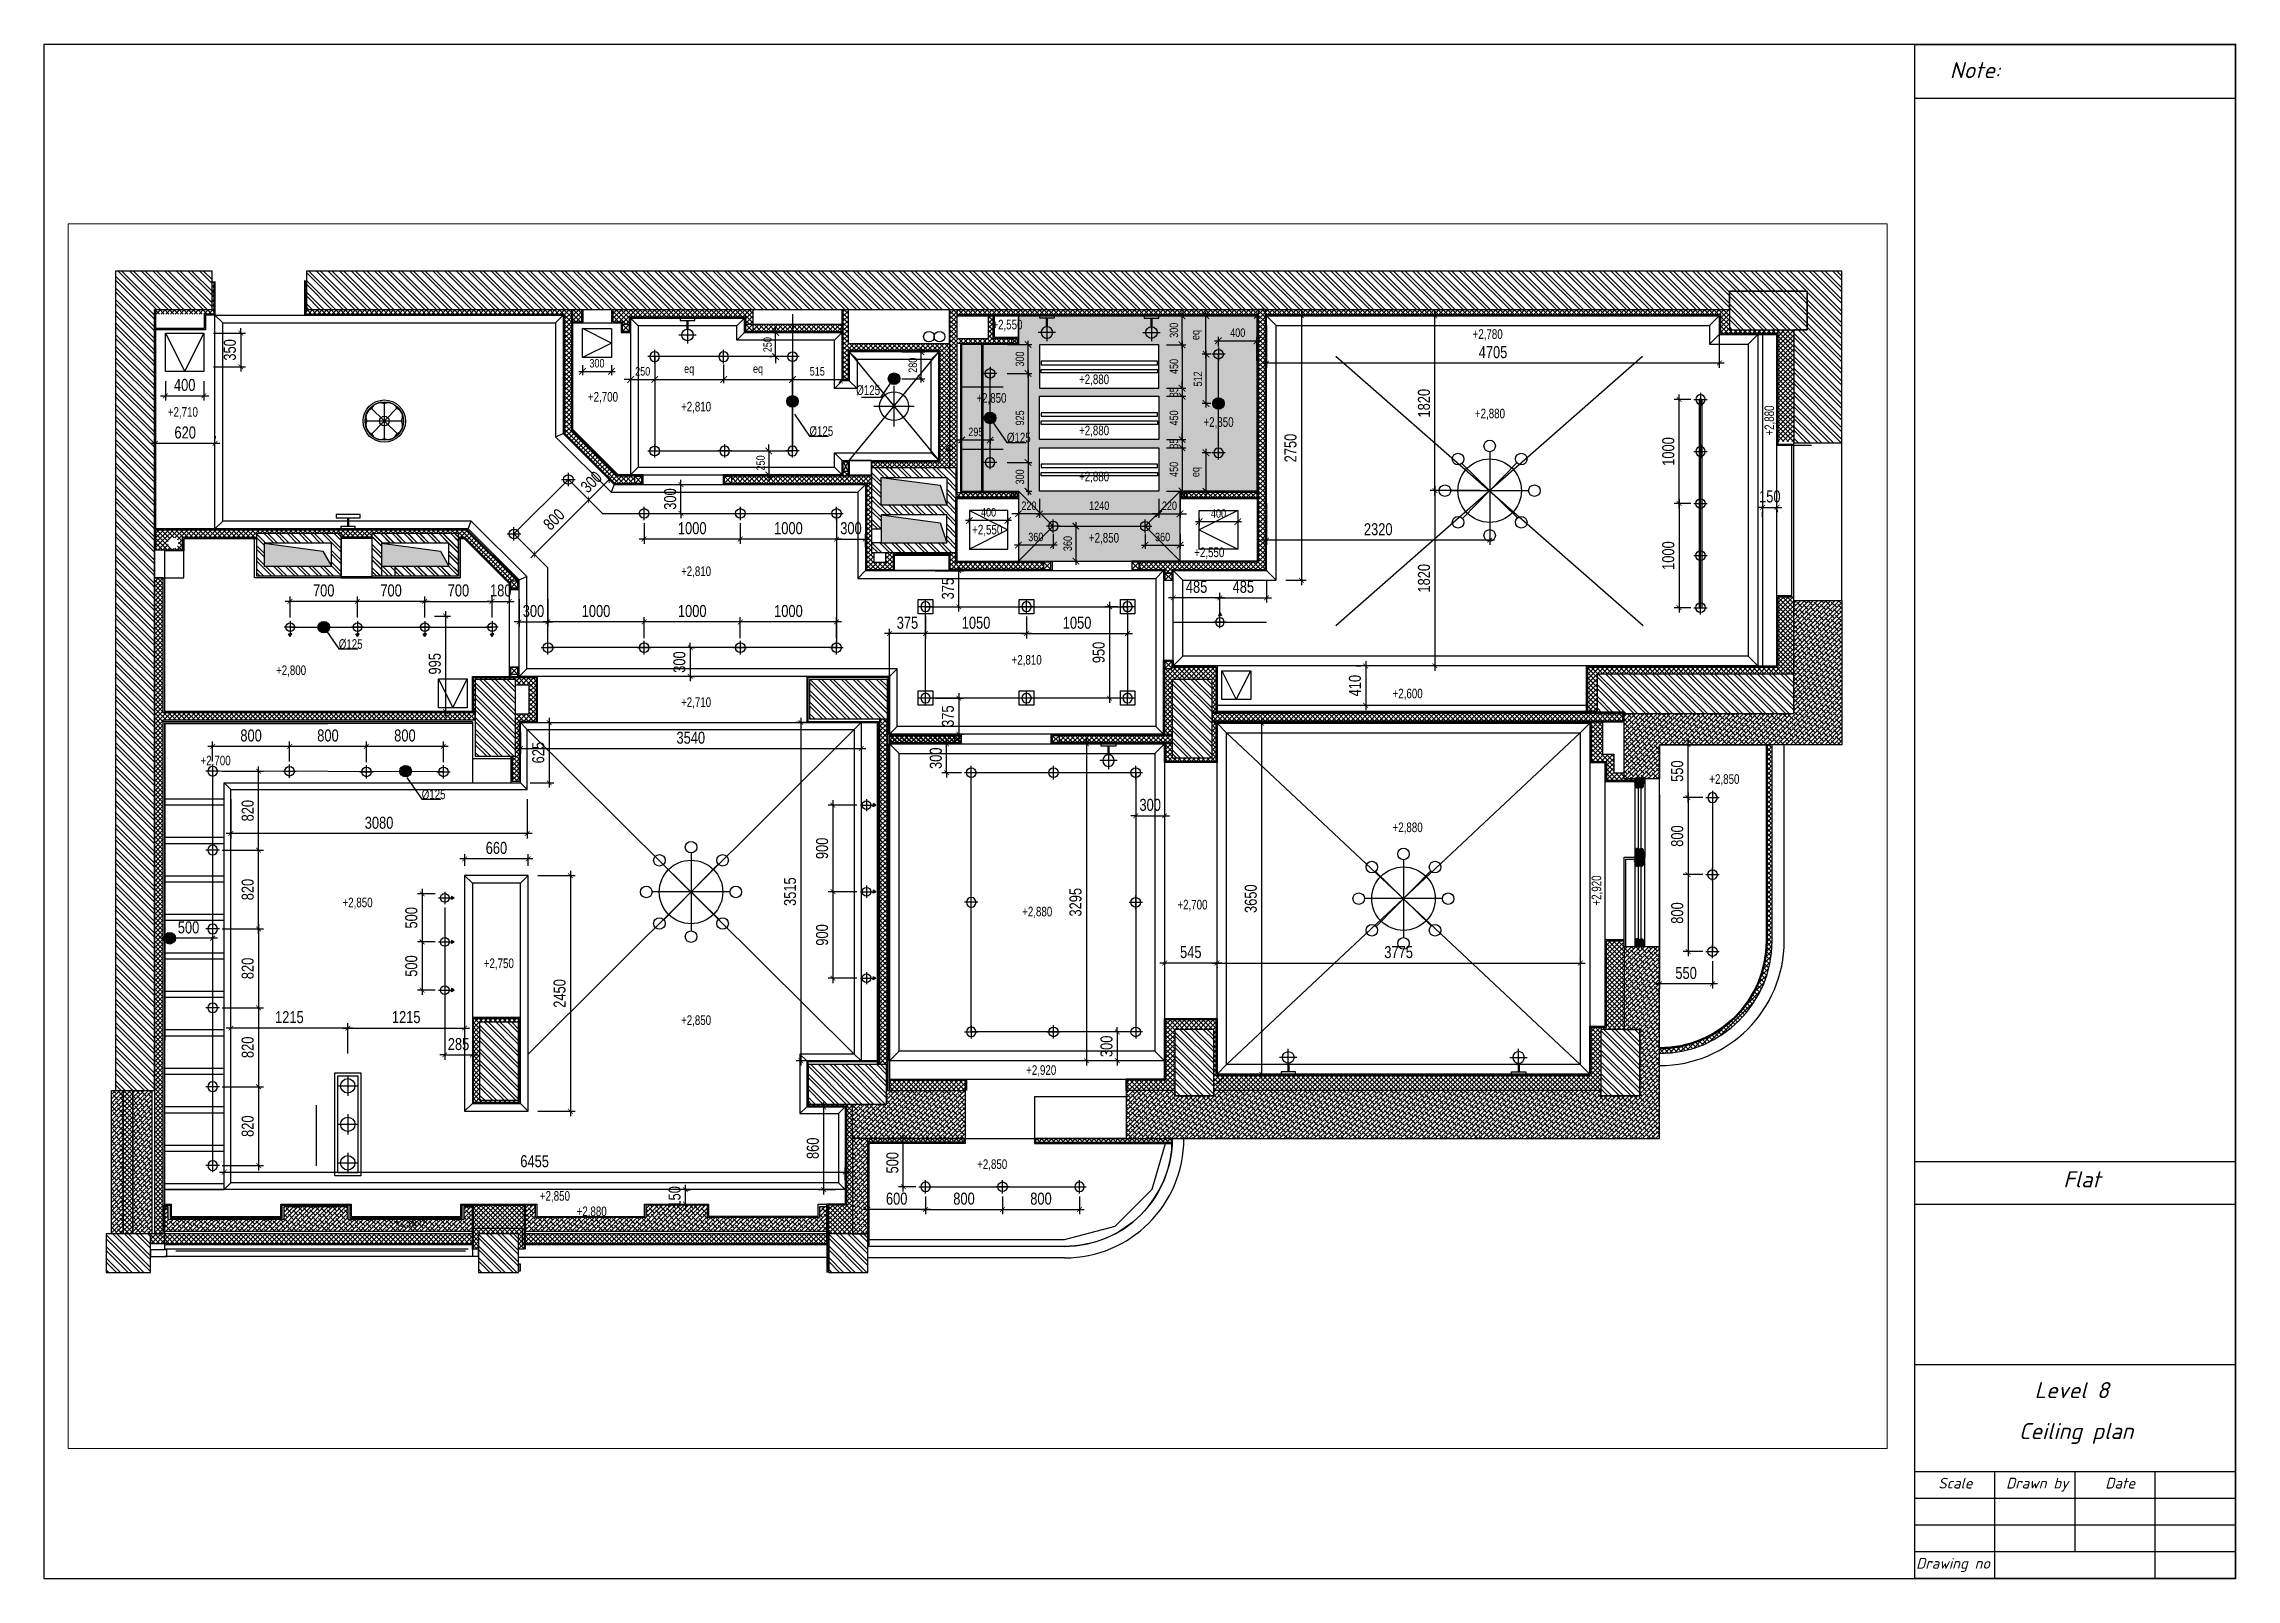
# Paper-space layout 'ceiling1' of a CAD drawing. Header units: metres, sheet in millimetres. Extents: x -29 to 382, y 0 to 288.
# The model-space entities are those that its viewports show. They can reach past a viewport. Long polylines and large blocks are cut down to what shows.
import ezdxf
from ezdxf.enums import TextEntityAlignment as Align

# ---------------------------------------------------------------- set-up
doc = ezdxf.new("R2010")
doc.units = ezdxf.units.M
doc.linetypes.add('ACAD_ISO10W100', pattern=[18, 12, -3, 0, -3])
doc.linetypes.add('HIDDEN2', pattern=[4.7625, 3.175, -1.5875])
for name, color, linetype in [('ceiling', 232, 'Continuous'), ('ceiling dim', 4, 'Continuous'), ('Gypsum_wall', 3, 'Continuous'), ('light', 230, 'Continuous'), ('Marks ceiling', 4, 'Continuous'), ('sanitari 2', 144, 'Continuous'), ('wall', 5, 'Continuous'), ('windows', 7, 'Continuous')]:
    doc.layers.add(name, color=color, linetype=linetype)
doc.styles.add('ISO', font='isocpeui.ttf')
doc.styles.add('KOTE', font='romrust.shx', dxfattribs={"width": 0.8})
doc.dimstyles.new('ayala 25', dxfattribs={"dimscale": 25, "dimtxt": 2.2, "dimasz": 1.7, "dimexe": 1, "dimexo": 2, "dimgap": 1, "dimtad": 1, "dimdec": 0, "dimzin": 9, "dimdsep": 46, "dimtxsty": 'KOTE', "dimblk": 'ARCHTICK', "dimcen": 0, "dimdle": 1, "dimclrd": 4, "dimclre": 4, "dimclrt": 3, "dimadec": 0, "dimazin": 0, "dimtfac": 0.666667, "dimtdec": 0, "dimtix": 1, "dimtmove": 2, "dimatfit": 0, "dimfxl": 1, "dimtvp": 1, "dimtolj": 1, "dimarcsym": 0})
doc.dimstyles.new('ayala 50', dxfattribs={"dimscale": 50, "dimtxt": 2.5, "dimasz": 1, "dimexe": 1, "dimexo": 2, "dimgap": 1, "dimtad": 1, "dimdec": 0, "dimzin": 9, "dimdsep": 46, "dimtxsty": 'KOTE', "dimblk": 'ARCHTICK', "dimcen": 0, "dimdle": 1, "dimclrd": 4, "dimclre": 4, "dimclrt": 3, "dimadec": 0, "dimazin": 0, "dimtfac": 0.666667, "dimtdec": 0, "dimtix": 1, "dimtmove": 2, "dimatfit": 0, "dimfxl": 1, "dimtvp": 1, "dimtolj": 1, "dimarcsym": 0})
doc.dimstyles.new('scale 40', dxfattribs={"dimscale": 40, "dimtxt": 2.2, "dimasz": 1.7, "dimexe": 1, "dimexo": 2, "dimgap": 1, "dimtad": 1, "dimdec": 0, "dimzin": 9, "dimdsep": 46, "dimtxsty": 'KOTE', "dimblk": 'ARCHTICK', "dimcen": 0, "dimdle": 1, "dimclrd": 4, "dimclre": 4, "dimclrt": 3, "dimadec": 0, "dimazin": 0, "dimtfac": 0.666667, "dimtdec": 0, "dimtix": 1, "dimtmove": 2, "dimatfit": 0, "dimfxl": 1, "dimtvp": 1, "dimtolj": 1, "dimarcsym": 0})
pattern_1 = [(135, (-156159.57, 62444.69), (-60.616729, -60.616729), []), (135, (-156159.57, 62485.1), (-60.616729, -60.616729), [])]
pattern_2 = [(45, (-156159.57, 62444.687), (-22.4506403, 22.4506403), []), (135, (-156159.57, 62444.687), (-67.351921, 22.4506403), [79.375, -47.625])]

psp = doc.layouts.new('ceiling1')

# ---------------------------------------------------------------- texts
at = {"color": 164, "style": 'ISO'}
for s, height, p in [('Note:', 3, (337.36, 282.82)), ('Flat', 3, (356.13, 75.25)), ('Level 8', 3, (357.7, 35.81)), ('Ceiling plan', 3, (362.26, 28.15)), ('Scale', 2, (332.18, 18.4)), ('Drawn by', 2, (350.13, 18.4)), ('Date', 2, (362.61, 18.4)), ('Drawing no', 2, (335.47, 3.4))]:
    psp.add_text(s, height=height, dxfattribs=at).set_placement(p, align=Align.MIDDLE_RIGHT)

msp = doc.modelspace()

# ---------------------------------------------------------------- texts
at = {"layer": 'Marks ceiling', "style": 'KOTE', "width": 0.7576}
for s, p in [('+2,550', (-547045.9, 192031.5)), ('+2,780', (-542054.8, 191932.9)), ('%%C125', (-548493.5, 191350.1)), ('+2,880', (-546145.3, 191462.5)), ('+2,700', (-551249.7, 191280.5)), ('+2,810', (-550282, 191178.6)), ('+2,850', (-547212.1, 191268.8)), ('+2,710', (-555616, 191123.3)), ('%%C125', (-548980.3, 190924.2)), ('+2,880', (-546145.3, 190931.1)), ('+2,850', (-544851.7, 191018.2)), ('+2,880', (-542030.4, 191107)), ('%%C125', (-546927.8, 190856.9)), ('+2,880', (-546145.3, 190451.5)), ('+2,550', (-547255.8, 189899.6)), ('+2,550', (-547255.8, 189899.6)), ('+2,850', (-546042.2, 189815.3)), ('+2,550', (-544947.9, 189664)), ('+2,810', (-550282, 189467.3)), ('%%C125', (-553872.1, 188710.5)), ('+2,800', (-554491.4, 188437.9)), ('+2,810', (-546846.2, 188546.7)), ('+2,600', (-542886.4, 188196.7)), ('+2,710', (-550282, 188105.6)), ('+2,700', (-555275.9, 187499.5)), ('+2,850', (-539594.1, 187306.8)), ('%%C125', (-553009.9, 187147.8)), ('+2,880', (-542886.4, 186805)), ('+2,850', (-553800.5, 186024.1)), ('+2,880', (-546736.5, 185929.2)), ('+2,700', (-545122.8, 186001.1)), ('+2,750', (-552332.3, 185391.7)), ('+2,850', (-550282, 184800.5)), ('+2,920', (-546694.8, 184281.7)), ('+2,850', (-547204.3, 183303.3)), ('+2,850', (-551749.1, 182973.1)), ('+2,880', (-553259.6, 182704.7)), ('+2,880', (-551367.1, 182812.8))]:
    msp.add_text(s, height=100, dxfattribs=at).set_placement(p, align=Align.MIDDLE_CENTER)
for s, p in [('+2,880', (-539127.8, 191033.8)), ('+2,920', (-540924.1, 186148.3))]:
    msp.add_text(s, height=100, rotation=90, dxfattribs=at).set_placement(p, align=Align.MIDDLE_CENTER)

# ---------------------------------------------------------------- blocks, each defined once
blk = doc.blocks.new('Joint-K7335')
at = {"layer": 'windows', "color": 7}
for points in [[(4, 11, -0.206505), (4, 12, -0.277528), (5, 12), (5, 12, 0.626267), (5, 11, 0.131441), (6, 12), (6, 18, 0.509109), (5, 18, -0.294424), (2, 18, 0.173488), (1, 19), (0, 19), (0, 2, 0.415334), (1, 1, 0.048115), (1, 1, 0.113375), (2, 1), (4, 3, 0.235966), (4, 3), (4, 3, 0.247659), (4, 3, 0.287937), (4, 3), (2, 2, -0.576722), (2, 3), (2, 3, -0.235966), (2, 3), (4, 5, 0.235966), (4, 5), (4, 6, 0.247659), (4, 6, 0.287937), (4, 6), (2, 5, -0.576722), (2, 5), (2, 6, -0.384094), (3, 7, -0.021813), (3, 7), (7, 7), (7, 8, 0.333043), (6, 8, -0.293245), (5, 9, 0.008528), (5, 9, 0.265517), (5, 9, 0.023748), (5, 10, -0.356149), (4, 11, -0.356149)], [(3, 11, 0.355005), (5, 9, -0.567624), (5, 9, -0.24708), (4, 9), (2, 9, -0.351704), (1, 10), (1, 13, -0.414214), (2, 13), (2, 13, 0.277073), (2, 13), (4, 17, -0.041112), (4, 17), (4, 18, -0.50666), (5, 18, -0.2771), (5, 17), (5, 13, 0.213422), (5, 13, -0.886227), (4, 13, 0.250571), (3, 11)]]:
    blk.add_lwpolyline(points, format="xyb", dxfattribs=at)
blk.add_lwpolyline([(2, 18, 0.632714), (1, 18), (1, 14, 0.78091), (2, 14), (3, 17, -0.117333), (3, 17, 1.218085), (3, 17, -0.285776), (3, 17, -0.145588)], format="xyb", close=True, dxfattribs=at)
blk = doc.blocks.new('chandelier')
at = {"color": 0}
for p, q in [((193, -189), (-193, 189)), ((189, 193), (-189, -193)), ((0, -270), (0, 270)), ((270, 0), (-270, 0))]:
    blk.add_line(p, q, dxfattribs=at)
for centre, radius in [((0, 310), 40), ((-219, 219), 40), ((0, 0), 220), ((219, 219), 40), ((-310, 0), 40), ((310, 0), 40), ((-219, -219), 40), ((0, -310), 40), ((219, -219), 40)]:
    blk.add_circle(centre, radius, dxfattribs=at)
blk = doc.blocks.new('downlight')
at = {"color": 0}
for p, q in [((-10.5, 0), (10.5, 0)), ((0, 10.5), (0, -10.5))]:
    blk.add_line(p, q, dxfattribs=at)
blk.add_circle((0, 0), 7.5, dxfattribs=at)
blk = doc.blocks.new('dwfw')
at = {"color": 0}
for p, q in [((-143, 140), (143, -140)), ((140, 143), (-140, -143)), ((0, 200), (0, -200)), ((200, 0), (-200, 0))]:
    blk.add_line(p, q, dxfattribs=at)
for radius in [220, 200, 50]:
    blk.add_circle((0, 0), radius, dxfattribs=at)
for centre, radius, start, end in [((-100, 44), 90.9, 109.96, 208.6132), ((-100, -44), 90.9, 151.3868, 250.04), ((-45, 99), 90.9, 62.371, 161.0242), ((45, 99), 90.9, 18.9758, 117.629), ((99, 47), 90.9, 333.3552, 72.0084), ((100, -44), 90.9, 289.96, 28.6132), ((-44, -98), 93, 199.5571, 297.9782), ((44, -98), 93, 242.0218, 340.4429)]:
    blk.add_arc(centre, radius, start, end, dxfattribs=at)
blk = doc.blocks.new('wall sconce')
at = {"color": 0}
for p, q in [((-9, -17.5), (9, -17.5)), ((-0.5, -11.5), (-0.5, -2.5)), ((0, -8.5), (0, -26.5)), ((0.5, -11.5), (0.5, -2.5))]:
    blk.add_line(p, q, dxfattribs=at)
blk.add_lwpolyline([(-7.5, -2.5), (7.5, -2.5), (7.5, 0), (-7.5, 0)], close=True, dxfattribs=at)
blk.add_circle((0, -17.5), 6, dxfattribs=at)
blk = doc.blocks.new('r5yr')
at = {"layer": 'light', "color": 61}
blk.add_lwpolyline([(-535, 135), (535, 135), (535, -135), (-535, -135)], close=True, dxfattribs=at)
blk.add_lwpolyline([(-505, 105), (505, 105), (505, -105), (-505, -105), (-505, 105)], dxfattribs=at)
at = {"layer": 'light', "color": 61, "xscale": 10, "yscale": 10, "rotation": 90}
for p in [(-400, 0), (0, 0), (400, 0)]:
    blk.add_blockref('downlight', p, dxfattribs=at)
blk = doc.blocks.new('апру54554')
h = blk.add_hatch(color=0)
h.paths.add_polyline_path([(0, 95), (-55, 95), (0, 0)])
h.paths.add_polyline_path([(55, 95), (0, 95), (0, 0)])
at = {"color": 0}
for p, q in [((210, 324), (-210, 324)), ((0, 534), (0, 114))]:
    blk.add_line(p, q, dxfattribs=at)
for points in [[(0, 174), (0, 0), (-55, 95), (0, 95)], [(0, 174), (0, 0), (55, 95), (0, 95)]]:
    blk.add_lwpolyline(points, dxfattribs=at)
blk.add_ellipse((0, 324), major_axis=(-106, 106), ratio=1, start_param=3.926991, end_param=10.210176, dxfattribs=at)
blk = doc.blocks.new('air diffuser')
at = {"color": 0}
for radius in [150, 129, 107, 85.7, 64.3, 42.9, 21.4]:
    blk.add_circle((0, 0), radius, dxfattribs=at)
blk = doc.blocks.new('light picture')
at = {"color": 0}
for p, q in [((-5, 115), (-5, 25)), ((5, 115), (5, 25))]:
    blk.add_line(p, q, dxfattribs=at)
for points in [[(125, 150), (-125, 150), (-125, 115), (125, 115)], [(75, 25), (-75, 25), (-75, 0), (75, 0)]]:
    blk.add_lwpolyline(points, close=True, dxfattribs=at)
blk = doc.blocks.new('_ArchTick')
at = {"color": 0, "linetype": 'ByBlock', "const_width": 0.15}
blk.add_lwpolyline([(-0.5, -0.5), (0.5, 0.5)], dxfattribs=at)
blk = doc.blocks.new('*D755')
at = {"layer": 'ceiling dim', "color": 4, "linetype": 'ByBlock', "lineweight": -2, "transparency": 16777216}
for p, q in [((-553052, 189154), (-553852, 189154)), ((-553802, 188986), (-553802, 189204)), ((-553102, 188986), (-553102, 189204))]:
    blk.add_line(p, q, dxfattribs=at)
at = {"layer": 'Defpoints', "color": 0, "linetype": 'ByBlock', "transparency": 16777216}
for p in [(-553802, 189154), (-553802, 188886), (-553102, 188886)]:
    blk.add_point(p, dxfattribs=at)
at = {"layer": 'ceiling dim', "color": 4, "linetype": 'ByBlock', "lineweight": -2, "transparency": 16777216, "xscale": 50, "yscale": 50, "zscale": 50, "rotation": 180}
blk.add_blockref('_ArchTick', (-553802, 189154), dxfattribs=at)
at = {"layer": 'ceiling dim', "color": 4, "linetype": 'ByBlock', "lineweight": -2, "transparency": 16777216, "xscale": 50, "yscale": 50, "zscale": 50}
blk.add_blockref('_ArchTick', (-553102, 189154), dxfattribs=at)
at = {"layer": 'ceiling dim', "color": 3, "linetype": 'ByBlock', "transparency": 16777216, "insert": (-553452, 189267), "char_height": 125, "attachment_point": 5, "style": 'KOTE'}
blk.add_mtext('\\A1;700', dxfattribs=at)
blk = doc.blocks.new('*D756')
at = {"layer": 'ceiling dim', "color": 4, "linetype": 'ByBlock', "lineweight": -2, "transparency": 16777216}
for p, q in [((-553752, 189154), (-554552, 189154)), ((-554502, 188986), (-554502, 189204)), ((-553802, 189101), (-553802, 189204))]:
    blk.add_line(p, q, dxfattribs=at)
at = {"layer": 'Defpoints', "color": 0, "linetype": 'ByBlock', "transparency": 16777216}
for p in [(-554502, 189154), (-553802, 189001), (-554502, 188886)]:
    blk.add_point(p, dxfattribs=at)
at = {"layer": 'ceiling dim', "color": 4, "linetype": 'ByBlock', "lineweight": -2, "transparency": 16777216, "xscale": 50, "yscale": 50, "zscale": 50, "rotation": 180}
blk.add_blockref('_ArchTick', (-554502, 189154), dxfattribs=at)
at = {"layer": 'ceiling dim', "color": 4, "linetype": 'ByBlock', "lineweight": -2, "transparency": 16777216, "xscale": 50, "yscale": 50, "zscale": 50}
blk.add_blockref('_ArchTick', (-553802, 189154), dxfattribs=at)
at = {"layer": 'ceiling dim', "color": 3, "linetype": 'ByBlock', "transparency": 16777216, "insert": (-554152, 189267), "char_height": 125, "attachment_point": 5, "style": 'KOTE'}
blk.add_mtext('\\A1;700', dxfattribs=at)
blk = doc.blocks.new('*D757')
at = {"layer": 'ceiling dim', "color": 4, "linetype": 'ByBlock', "lineweight": -2, "transparency": 16777216}
for p, q in [((-553152, 189154), (-552352, 189154)), ((-553102, 188986), (-553102, 189204)), ((-552402, 188986), (-552402, 189204))]:
    blk.add_line(p, q, dxfattribs=at)
at = {"layer": 'Defpoints', "color": 0, "linetype": 'ByBlock', "transparency": 16777216}
for p in [(-552402, 189154), (-553102, 188886), (-552402, 188886)]:
    blk.add_point(p, dxfattribs=at)
at = {"layer": 'ceiling dim', "color": 4, "linetype": 'ByBlock', "lineweight": -2, "transparency": 16777216, "xscale": 50, "yscale": 50, "zscale": 50, "rotation": 180}
blk.add_blockref('_ArchTick', (-553102, 189154), dxfattribs=at)
at = {"layer": 'ceiling dim', "color": 4, "linetype": 'ByBlock', "lineweight": -2, "transparency": 16777216, "xscale": 50, "yscale": 50, "zscale": 50}
blk.add_blockref('_ArchTick', (-552402, 189154), dxfattribs=at)
at = {"layer": 'ceiling dim', "color": 3, "linetype": 'ByBlock', "transparency": 16777216, "insert": (-552752, 189267), "char_height": 125, "attachment_point": 5, "style": 'KOTE'}
blk.add_mtext('\\A1;700', dxfattribs=at)
blk = doc.blocks.new('*D758')
at = {"layer": 'ceiling dim', "color": 4, "linetype": 'ByBlock', "lineweight": -2, "transparency": 16777216}
for p, q in [((-547897, 188998), (-547897, 188769)), ((-546847, 188998), (-546847, 188769)), ((-546797, 188819), (-547947, 188819))]:
    blk.add_line(p, q, dxfattribs=at)
at = {"layer": 'Defpoints', "color": 0, "linetype": 'ByBlock', "transparency": 16777216}
for p in [(-547897, 189098), (-546847, 189098), (-547897, 188819)]:
    blk.add_point(p, dxfattribs=at)
at = {"layer": 'ceiling dim', "color": 4, "linetype": 'ByBlock', "lineweight": -2, "transparency": 16777216, "xscale": 50, "yscale": 50, "zscale": 50, "rotation": 180}
blk.add_blockref('_ArchTick', (-547897, 188819), dxfattribs=at)
at = {"layer": 'ceiling dim', "color": 4, "linetype": 'ByBlock', "lineweight": -2, "transparency": 16777216, "xscale": 50, "yscale": 50, "zscale": 50}
blk.add_blockref('_ArchTick', (-546847, 188819), dxfattribs=at)
at = {"layer": 'ceiling dim', "color": 3, "linetype": 'ByBlock', "transparency": 16777216, "insert": (-547372, 188931), "char_height": 125, "attachment_point": 5, "style": 'KOTE'}
blk.add_mtext('\\A1;1050', dxfattribs=at)
blk = doc.blocks.new('*D759')
at = {"layer": 'ceiling dim', "color": 4, "linetype": 'ByBlock', "lineweight": -2, "transparency": 16777216}
for p, q in [((-546847, 188998), (-546847, 188769)), ((-545797, 188998), (-545797, 188769)), ((-546897, 188819), (-545747, 188819))]:
    blk.add_line(p, q, dxfattribs=at)
at = {"layer": 'Defpoints', "color": 0, "linetype": 'ByBlock', "transparency": 16777216}
for p in [(-546847, 189098), (-545797, 189098), (-545797, 188819)]:
    blk.add_point(p, dxfattribs=at)
at = {"layer": 'ceiling dim', "color": 4, "linetype": 'ByBlock', "lineweight": -2, "transparency": 16777216, "xscale": 50, "yscale": 50, "zscale": 50, "rotation": 180}
blk.add_blockref('_ArchTick', (-546847, 188819), dxfattribs=at)
at = {"layer": 'ceiling dim', "color": 4, "linetype": 'ByBlock', "lineweight": -2, "transparency": 16777216, "xscale": 50, "yscale": 50, "zscale": 50}
blk.add_blockref('_ArchTick', (-545797, 188819), dxfattribs=at)
at = {"layer": 'ceiling dim', "color": 3, "linetype": 'ByBlock', "transparency": 16777216, "insert": (-546322, 188931), "char_height": 125, "attachment_point": 5, "style": 'KOTE'}
blk.add_mtext('\\A1;1050', dxfattribs=at)
blk = doc.blocks.new('*D760')
at = {"layer": 'ceiling dim', "color": 4, "linetype": 'ByBlock', "lineweight": -2, "transparency": 16777216}
for p, q in [((-545984, 189148), (-545984, 188098)), ((-545897, 189098), (-546034, 189098)), ((-545897, 188148), (-546034, 188148))]:
    blk.add_line(p, q, dxfattribs=at)
at = {"layer": 'Defpoints', "color": 0, "linetype": 'ByBlock', "transparency": 16777216}
for p in [(-545797, 189098), (-545984, 188148), (-545797, 188148)]:
    blk.add_point(p, dxfattribs=at)
at = {"layer": 'ceiling dim', "color": 4, "linetype": 'ByBlock', "lineweight": -2, "transparency": 16777216, "xscale": 50, "yscale": 50, "zscale": 50}
for p, rotation in [((-545984, 189098), 90), ((-545984, 188148), 270)]:
    blk.add_blockref('_ArchTick', p, dxfattribs=dict(at, rotation=rotation))
at = {"layer": 'ceiling dim', "color": 3, "linetype": 'ByBlock', "transparency": 16777216, "insert": (-546097, 188623), "char_height": 125, "attachment_point": 5, "rotation": 90, "style": 'KOTE'}
blk.add_mtext('\\A1;950', dxfattribs=at)
blk = doc.blocks.new('*D761')
at = {"layer": 'ceiling dim', "color": 4, "linetype": 'ByBlock', "lineweight": -2, "transparency": 16777216}
for p, q in [((-544352, 189373), (-544352, 189141)), ((-544887, 189191), (-544302, 189191)), ((-544837, 189037), (-544837, 189241))]:
    blk.add_line(p, q, dxfattribs=at)
at = {"layer": 'Defpoints', "color": 0, "linetype": 'ByBlock', "transparency": 16777216}
for p in [(-544352, 189473), (-544352, 189191), (-544837, 188937)]:
    blk.add_point(p, dxfattribs=at)
at = {"layer": 'ceiling dim', "color": 4, "linetype": 'ByBlock', "lineweight": -2, "transparency": 16777216, "xscale": 50, "yscale": 50, "zscale": 50, "rotation": 180}
blk.add_blockref('_ArchTick', (-544837, 189191), dxfattribs=at)
at = {"layer": 'ceiling dim', "color": 4, "linetype": 'ByBlock', "lineweight": -2, "transparency": 16777216, "xscale": 50, "yscale": 50, "zscale": 50}
blk.add_blockref('_ArchTick', (-544352, 189191), dxfattribs=at)
at = {"layer": 'ceiling dim', "color": 3, "linetype": 'ByBlock', "transparency": 16777216, "insert": (-544594, 189304), "char_height": 125, "attachment_point": 5, "style": 'KOTE'}
blk.add_mtext('\\A1;485', dxfattribs=at)
blk = doc.blocks.new('*D762')
at = {"layer": 'ceiling dim', "color": 4, "linetype": 'ByBlock', "lineweight": -2, "transparency": 16777216}
for p, q in [((-542113, 192123), (-542653, 192123)), ((-542603, 190255), (-542603, 192173)), ((-542134, 190305), (-542653, 190305))]:
    blk.add_line(p, q, dxfattribs=at)
at = {"layer": 'Defpoints', "color": 0, "linetype": 'ByBlock', "transparency": 16777216}
for p in [(-542603, 192123), (-542013, 192123), (-542034, 190305)]:
    blk.add_point(p, dxfattribs=at)
at = {"layer": 'ceiling dim', "color": 4, "linetype": 'ByBlock', "lineweight": -2, "transparency": 16777216, "xscale": 50, "yscale": 50, "zscale": 50}
for p, rotation in [((-542603, 192123), 90), ((-542603, 190305), 270)]:
    blk.add_blockref('_ArchTick', p, dxfattribs=dict(at, rotation=rotation))
at = {"layer": 'ceiling dim', "color": 3, "linetype": 'ByBlock', "transparency": 16777216, "insert": (-542716, 191214), "char_height": 125, "attachment_point": 5, "rotation": 90, "style": 'KOTE'}
blk.add_mtext('\\A1;1820', dxfattribs=at)
blk = doc.blocks.new('*D763')
at = {"layer": 'ceiling dim', "color": 4, "linetype": 'ByBlock', "lineweight": -2, "transparency": 16777216}
for p, q in [((-544352, 190170), (-544352, 189740)), ((-542032, 190168), (-542032, 189740)), ((-541982, 189790), (-544402, 189790))]:
    blk.add_line(p, q, dxfattribs=at)
at = {"layer": 'Defpoints', "color": 0, "linetype": 'ByBlock', "transparency": 16777216}
for p in [(-544352, 190270), (-542032, 190268), (-544352, 189790)]:
    blk.add_point(p, dxfattribs=at)
at = {"layer": 'ceiling dim', "color": 4, "linetype": 'ByBlock', "lineweight": -2, "transparency": 16777216, "xscale": 50, "yscale": 50, "zscale": 50, "rotation": 180}
blk.add_blockref('_ArchTick', (-544352, 189790), dxfattribs=at)
at = {"layer": 'ceiling dim', "color": 4, "linetype": 'ByBlock', "lineweight": -2, "transparency": 16777216, "xscale": 50, "yscale": 50, "zscale": 50}
blk.add_blockref('_ArchTick', (-542032, 189790), dxfattribs=at)
at = {"layer": 'ceiling dim', "color": 3, "linetype": 'ByBlock', "transparency": 16777216, "insert": (-543192, 189903), "char_height": 125, "attachment_point": 5, "style": 'KOTE'}
blk.add_mtext('\\A1;2320', dxfattribs=at)
blk = doc.blocks.new('*D764')
at = {"layer": 'ceiling dim', "color": 4, "linetype": 'ByBlock', "lineweight": -2, "transparency": 16777216}
for p, q in [((-542134, 190305), (-542653, 190305)), ((-542603, 190355), (-542603, 188433)), ((-542135, 188483), (-542653, 188483))]:
    blk.add_line(p, q, dxfattribs=at)
at = {"layer": 'Defpoints', "color": 0, "linetype": 'ByBlock', "transparency": 16777216}
for p in [(-542034, 190305), (-542603, 188483), (-542035, 188483)]:
    blk.add_point(p, dxfattribs=at)
at = {"layer": 'ceiling dim', "color": 4, "linetype": 'ByBlock', "lineweight": -2, "transparency": 16777216, "xscale": 50, "yscale": 50, "zscale": 50}
for p, rotation in [((-542603, 190305), 90), ((-542603, 188483), 270)]:
    blk.add_blockref('_ArchTick', p, dxfattribs=dict(at, rotation=rotation))
at = {"layer": 'ceiling dim', "color": 3, "linetype": 'ByBlock', "transparency": 16777216, "insert": (-542716, 189394), "char_height": 125, "attachment_point": 5, "rotation": 90, "style": 'KOTE'}
blk.add_mtext('\\A1;1820', dxfattribs=at)
blk = doc.blocks.new('*D765')
at = {"layer": 'ceiling dim', "color": 4, "linetype": 'ByBlock', "lineweight": -2, "transparency": 16777216}
for p, q in [((-547947, 182832), (-547047, 182832)), ((-547897, 182968), (-547897, 182782)), ((-547097, 182968), (-547097, 182782))]:
    blk.add_line(p, q, dxfattribs=at)
at = {"layer": 'Defpoints', "color": 0, "linetype": 'ByBlock', "transparency": 16777216}
for p in [(-547897, 183068), (-547097, 183068), (-547097, 182832)]:
    blk.add_point(p, dxfattribs=at)
at = {"layer": 'ceiling dim', "color": 4, "linetype": 'ByBlock', "lineweight": -2, "transparency": 16777216, "xscale": 50, "yscale": 50, "zscale": 50, "rotation": 180}
blk.add_blockref('_ArchTick', (-547897, 182832), dxfattribs=at)
at = {"layer": 'ceiling dim', "color": 4, "linetype": 'ByBlock', "lineweight": -2, "transparency": 16777216, "xscale": 50, "yscale": 50, "zscale": 50}
blk.add_blockref('_ArchTick', (-547097, 182832), dxfattribs=at)
at = {"layer": 'ceiling dim', "color": 3, "linetype": 'ByBlock', "transparency": 16777216, "insert": (-547497, 182944), "char_height": 125, "attachment_point": 5, "style": 'KOTE'}
blk.add_mtext('\\A1;800', dxfattribs=at)
blk = doc.blocks.new('*D766')
at = {"layer": 'ceiling dim', "color": 4, "linetype": 'ByBlock', "lineweight": -2, "transparency": 16777216}
for p, q in [((-547147, 182832), (-546247, 182832)), ((-547097, 182968), (-547097, 182782)), ((-546297, 182968), (-546297, 182782))]:
    blk.add_line(p, q, dxfattribs=at)
at = {"layer": 'Defpoints', "color": 0, "linetype": 'ByBlock', "transparency": 16777216}
for p in [(-547097, 183068), (-546297, 183068), (-546297, 182832)]:
    blk.add_point(p, dxfattribs=at)
at = {"layer": 'ceiling dim', "color": 4, "linetype": 'ByBlock', "lineweight": -2, "transparency": 16777216, "xscale": 50, "yscale": 50, "zscale": 50, "rotation": 180}
blk.add_blockref('_ArchTick', (-547097, 182832), dxfattribs=at)
at = {"layer": 'ceiling dim', "color": 4, "linetype": 'ByBlock', "lineweight": -2, "transparency": 16777216, "xscale": 50, "yscale": 50, "zscale": 50}
blk.add_blockref('_ArchTick', (-546297, 182832), dxfattribs=at)
at = {"layer": 'ceiling dim', "color": 3, "linetype": 'ByBlock', "transparency": 16777216, "insert": (-546697, 182944), "char_height": 125, "attachment_point": 5, "style": 'KOTE'}
blk.add_mtext('\\A1;800', dxfattribs=at)
blk = doc.blocks.new('*D767')
at = {"layer": 'ceiling dim', "color": 4, "linetype": 'ByBlock', "lineweight": -2, "transparency": 16777216}
for p, q in [((-547847, 182832), (-548547, 182832)), ((-548497, 182886), (-548497, 182782)), ((-547897, 182968), (-547897, 182782))]:
    blk.add_line(p, q, dxfattribs=at)
at = {"layer": 'Defpoints', "color": 0, "linetype": 'ByBlock', "transparency": 16777216}
for p in [(-548497, 182986), (-547897, 183068), (-548497, 182832)]:
    blk.add_point(p, dxfattribs=at)
at = {"layer": 'ceiling dim', "color": 4, "linetype": 'ByBlock', "lineweight": -2, "transparency": 16777216, "xscale": 50, "yscale": 50, "zscale": 50, "rotation": 180}
blk.add_blockref('_ArchTick', (-548497, 182832), dxfattribs=at)
at = {"layer": 'ceiling dim', "color": 4, "linetype": 'ByBlock', "lineweight": -2, "transparency": 16777216, "xscale": 50, "yscale": 50, "zscale": 50}
blk.add_blockref('_ArchTick', (-547897, 182832), dxfattribs=at)
at = {"layer": 'ceiling dim', "color": 3, "linetype": 'ByBlock', "transparency": 16777216, "insert": (-548197, 182944), "char_height": 125, "attachment_point": 5, "style": 'KOTE'}
blk.add_mtext('\\A1;600', dxfattribs=at)
blk = doc.blocks.new('*D768')
at = {"layer": 'ceiling dim', "color": 4, "linetype": 'ByBlock', "lineweight": -2, "transparency": 16777216}
for p, q in [((-547517, 183568), (-548178, 183568)), ((-548128, 183018), (-548128, 183618)), ((-547997, 183068), (-548178, 183068))]:
    blk.add_line(p, q, dxfattribs=at)
at = {"layer": 'Defpoints', "color": 0, "linetype": 'ByBlock', "transparency": 16777216}
for p in [(-548128, 183568), (-547417, 183568), (-547897, 183068)]:
    blk.add_point(p, dxfattribs=at)
at = {"layer": 'ceiling dim', "color": 4, "linetype": 'ByBlock', "lineweight": -2, "transparency": 16777216, "xscale": 50, "yscale": 50, "zscale": 50}
for p, rotation in [((-548128, 183568), 90), ((-548128, 183068), 270)]:
    blk.add_blockref('_ArchTick', p, dxfattribs=dict(at, rotation=rotation))
at = {"layer": 'ceiling dim', "color": 3, "linetype": 'ByBlock', "transparency": 16777216, "insert": (-548241, 183318), "char_height": 125, "attachment_point": 5, "rotation": 90, "style": 'KOTE'}
blk.add_mtext('\\A1;500', dxfattribs=at)
blk = doc.blocks.new('*D769')
at = {"layer": 'ceiling dim', "color": 4, "linetype": 'ByBlock', "lineweight": -2, "transparency": 16777216}
for p, q in [((-553852, 184718), (-555167, 184718)), ((-555117, 184120), (-555117, 184768)), ((-553902, 184452), (-553902, 184768))]:
    blk.add_line(p, q, dxfattribs=at)
at = {"layer": 'Defpoints', "color": 0, "linetype": 'ByBlock', "transparency": 16777216}
for p in [(-555117, 184718), (-553902, 184352), (-555117, 184020)]:
    blk.add_point(p, dxfattribs=at)
at = {"layer": 'ceiling dim', "color": 4, "linetype": 'ByBlock', "lineweight": -2, "transparency": 16777216, "xscale": 50, "yscale": 50, "zscale": 50, "rotation": 180}
blk.add_blockref('_ArchTick', (-555117, 184718), dxfattribs=at)
at = {"layer": 'ceiling dim', "color": 4, "linetype": 'ByBlock', "lineweight": -2, "transparency": 16777216, "xscale": 50, "yscale": 50, "zscale": 50}
blk.add_blockref('_ArchTick', (-553902, 184718), dxfattribs=at)
at = {"layer": 'ceiling dim', "color": 3, "linetype": 'ByBlock', "transparency": 16777216, "insert": (-554509, 184831), "char_height": 125, "attachment_point": 5, "style": 'KOTE'}
blk.add_mtext('\\A1;1215', dxfattribs=at)
blk = doc.blocks.new('*D770')
at = {"layer": 'ceiling dim', "color": 4, "linetype": 'ByBlock', "lineweight": -2, "transparency": 16777216}
for p, q in [((-554829, 185698), (-554829, 186618)), ((-555207, 186568), (-554779, 186568)), ((-555207, 185748), (-554779, 185748))]:
    blk.add_line(p, q, dxfattribs=at)
at = {"layer": 'Defpoints', "color": 0, "linetype": 'ByBlock', "transparency": 16777216}
for p in [(-555307, 186568), (-554829, 186568), (-555307, 185748)]:
    blk.add_point(p, dxfattribs=at)
at = {"layer": 'ceiling dim', "color": 4, "linetype": 'ByBlock', "lineweight": -2, "transparency": 16777216, "xscale": 50, "yscale": 50, "zscale": 50}
for p, rotation in [((-554829, 186568), 90), ((-554829, 185748), 270)]:
    blk.add_blockref('_ArchTick', p, dxfattribs=dict(at, rotation=rotation))
at = {"layer": 'ceiling dim', "color": 3, "linetype": 'ByBlock', "transparency": 16777216, "insert": (-554942, 186158), "char_height": 125, "attachment_point": 5, "rotation": 90, "style": 'KOTE'}
blk.add_mtext('\\A1;820', dxfattribs=at)
blk = doc.blocks.new('*D771')
at = {"layer": 'ceiling dim', "color": 4, "linetype": 'ByBlock', "lineweight": -2, "transparency": 16777216}
for p, q in [((-555207, 187388), (-554779, 187388)), ((-554829, 186518), (-554829, 187438)), ((-555207, 186568), (-554779, 186568))]:
    blk.add_line(p, q, dxfattribs=at)
at = {"layer": 'Defpoints', "color": 0, "linetype": 'ByBlock', "transparency": 16777216}
for p in [(-555307, 187388), (-554829, 187388), (-555307, 186568)]:
    blk.add_point(p, dxfattribs=at)
at = {"layer": 'ceiling dim', "color": 4, "linetype": 'ByBlock', "lineweight": -2, "transparency": 16777216, "xscale": 50, "yscale": 50, "zscale": 50}
for p, rotation in [((-554829, 187388), 90), ((-554829, 186568), 270)]:
    blk.add_blockref('_ArchTick', p, dxfattribs=dict(at, rotation=rotation))
at = {"layer": 'ceiling dim', "color": 3, "linetype": 'ByBlock', "transparency": 16777216, "insert": (-554942, 186978), "char_height": 125, "attachment_point": 5, "rotation": 90, "style": 'KOTE'}
blk.add_mtext('\\A1;820', dxfattribs=at)
blk = doc.blocks.new('*D772')
at = {"layer": 'ceiling dim', "color": 4, "linetype": 'ByBlock', "lineweight": -2, "transparency": 16777216}
for p, q in [((-555807, 185847), (-555807, 185602)), ((-555307, 185847), (-555307, 185602)), ((-555257, 185652), (-555857, 185652))]:
    blk.add_line(p, q, dxfattribs=at)
at = {"layer": 'Defpoints', "color": 0, "linetype": 'ByBlock', "transparency": 16777216}
for p in [(-555807, 185947), (-555307, 185947), (-555807, 185652)]:
    blk.add_point(p, dxfattribs=at)
at = {"layer": 'ceiling dim', "color": 4, "linetype": 'ByBlock', "lineweight": -2, "transparency": 16777216, "xscale": 50, "yscale": 50, "zscale": 50, "rotation": 180}
blk.add_blockref('_ArchTick', (-555807, 185652), dxfattribs=at)
at = {"layer": 'ceiling dim', "color": 4, "linetype": 'ByBlock', "lineweight": -2, "transparency": 16777216, "xscale": 50, "yscale": 50, "zscale": 50}
blk.add_blockref('_ArchTick', (-555307, 185652), dxfattribs=at)
at = {"layer": 'ceiling dim', "color": 3, "linetype": 'ByBlock', "transparency": 16777216, "insert": (-555557, 185764), "char_height": 125, "attachment_point": 5, "style": 'KOTE'}
blk.add_mtext('\\A1;500', dxfattribs=at)
blk = doc.blocks.new('*D773')
at = {"layer": 'ceiling dim', "color": 4, "linetype": 'ByBlock', "lineweight": -2, "transparency": 16777216}
for p, q in [((-539817, 187114), (-540022, 187114)), ((-539972, 187164), (-539972, 186264)), ((-539817, 186314), (-540022, 186314))]:
    blk.add_line(p, q, dxfattribs=at)
at = {"layer": 'Defpoints', "color": 0, "linetype": 'ByBlock', "transparency": 16777216}
for p in [(-539717, 187114), (-539972, 186314), (-539717, 186314)]:
    blk.add_point(p, dxfattribs=at)
at = {"layer": 'ceiling dim', "color": 4, "linetype": 'ByBlock', "lineweight": -2, "transparency": 16777216, "xscale": 50, "yscale": 50, "zscale": 50}
for p, rotation in [((-539972, 187114), 90), ((-539972, 186314), 270)]:
    blk.add_blockref('_ArchTick', p, dxfattribs=dict(at, rotation=rotation))
at = {"layer": 'ceiling dim', "color": 3, "linetype": 'ByBlock', "transparency": 16777216, "insert": (-540084, 186714), "char_height": 125, "attachment_point": 5, "rotation": 90, "style": 'KOTE'}
blk.add_mtext('\\A1;800', dxfattribs=at)
blk = doc.blocks.new('*D774')
at = {"layer": 'ceiling dim', "color": 4, "linetype": 'ByBlock', "lineweight": -2, "transparency": 16777216}
for p, q in [((-539817, 186314), (-540022, 186314)), ((-539972, 186364), (-539972, 185464)), ((-539817, 185514), (-540022, 185514))]:
    blk.add_line(p, q, dxfattribs=at)
at = {"layer": 'Defpoints', "color": 0, "linetype": 'ByBlock', "transparency": 16777216}
for p in [(-539717, 186314), (-539972, 185514), (-539717, 185514)]:
    blk.add_point(p, dxfattribs=at)
at = {"layer": 'ceiling dim', "color": 4, "linetype": 'ByBlock', "lineweight": -2, "transparency": 16777216, "xscale": 50, "yscale": 50, "zscale": 50}
for p, rotation in [((-539972, 186314), 90), ((-539972, 185514), 270)]:
    blk.add_blockref('_ArchTick', p, dxfattribs=dict(at, rotation=rotation))
at = {"layer": 'ceiling dim', "color": 3, "linetype": 'ByBlock', "transparency": 16777216, "insert": (-540084, 185914), "char_height": 125, "attachment_point": 5, "rotation": 90, "style": 'KOTE'}
blk.add_mtext('\\A1;800', dxfattribs=at)
blk = doc.blocks.new('*D775')
at = {"layer": 'ceiling dim', "color": 4, "linetype": 'ByBlock', "lineweight": -2, "transparency": 16777216}
for p, q in [((-539887, 187663), (-540022, 187663)), ((-539972, 187064), (-539972, 187713)), ((-539817, 187114), (-540022, 187114))]:
    blk.add_line(p, q, dxfattribs=at)
at = {"layer": 'Defpoints', "color": 0, "linetype": 'ByBlock', "transparency": 16777216}
for p in [(-539972, 187663), (-539787, 187663), (-539717, 187114)]:
    blk.add_point(p, dxfattribs=at)
at = {"layer": 'ceiling dim', "color": 4, "linetype": 'ByBlock', "lineweight": -2, "transparency": 16777216, "xscale": 50, "yscale": 50, "zscale": 50}
for p, rotation in [((-539972, 187663), 90), ((-539972, 187114), 270)]:
    blk.add_blockref('_ArchTick', p, dxfattribs=dict(at, rotation=rotation))
at = {"layer": 'ceiling dim', "color": 3, "linetype": 'ByBlock', "transparency": 16777216, "insert": (-540084, 187389), "char_height": 125, "attachment_point": 5, "rotation": 90, "style": 'KOTE'}
blk.add_mtext('\\A1;550', dxfattribs=at)
blk = doc.blocks.new('*D776')
at = {"layer": 'ceiling dim', "color": 4, "linetype": 'ByBlock', "lineweight": -2, "transparency": 16777216}
for p, q in [((-540267, 187143), (-540267, 185128)), ((-539717, 185414), (-539717, 185128)), ((-539667, 185178), (-540317, 185178))]:
    blk.add_line(p, q, dxfattribs=at)
at = {"layer": 'Defpoints', "color": 0, "linetype": 'ByBlock', "transparency": 16777216}
for p in [(-540267, 187243), (-539717, 185514), (-540267, 185178)]:
    blk.add_point(p, dxfattribs=at)
at = {"layer": 'ceiling dim', "color": 4, "linetype": 'ByBlock', "lineweight": -2, "transparency": 16777216, "xscale": 50, "yscale": 50, "zscale": 50, "rotation": 180}
blk.add_blockref('_ArchTick', (-540267, 185178), dxfattribs=at)
at = {"layer": 'ceiling dim', "color": 4, "linetype": 'ByBlock', "lineweight": -2, "transparency": 16777216, "xscale": 50, "yscale": 50, "zscale": 50}
blk.add_blockref('_ArchTick', (-539717, 185178), dxfattribs=at)
at = {"layer": 'ceiling dim', "color": 3, "linetype": 'ByBlock', "transparency": 16777216, "insert": (-539992, 185290), "char_height": 125, "attachment_point": 5, "style": 'KOTE'}
blk.add_mtext('\\A1;550', dxfattribs=at)
blk = doc.blocks.new('*D777')
at = {"layer": 'ceiling dim', "color": 4, "linetype": 'ByBlock', "lineweight": -2, "transparency": 16777216}
for p, q in [((-548860, 187086), (-548860, 186086)), ((-548610, 187036), (-548910, 187036)), ((-548610, 186136), (-548910, 186136))]:
    blk.add_line(p, q, dxfattribs=at)
at = {"layer": 'Defpoints', "color": 0, "linetype": 'ByBlock', "transparency": 16777216}
for p in [(-548510, 187036), (-548860, 186136), (-548510, 186136)]:
    blk.add_point(p, dxfattribs=at)
at = {"layer": 'ceiling dim', "color": 4, "linetype": 'ByBlock', "lineweight": -2, "transparency": 16777216, "xscale": 50, "yscale": 50, "zscale": 50}
for p, rotation in [((-548860, 187036), 90), ((-548860, 186136), 270)]:
    blk.add_blockref('_ArchTick', p, dxfattribs=dict(at, rotation=rotation))
at = {"layer": 'ceiling dim', "color": 3, "linetype": 'ByBlock', "transparency": 16777216, "insert": (-548972, 186586), "char_height": 125, "attachment_point": 5, "rotation": 90, "style": 'KOTE'}
blk.add_mtext('\\A1;900', dxfattribs=at)
blk = doc.blocks.new('*D778')
at = {"layer": 'ceiling dim', "color": 4, "linetype": 'ByBlock', "lineweight": -2, "transparency": 16777216}
for p, q in [((-548860, 186186), (-548860, 185186)), ((-548610, 186136), (-548910, 186136)), ((-548610, 185236), (-548910, 185236))]:
    blk.add_line(p, q, dxfattribs=at)
at = {"layer": 'Defpoints', "color": 0, "linetype": 'ByBlock', "transparency": 16777216}
for p in [(-548510, 186136), (-548860, 185236), (-548510, 185236)]:
    blk.add_point(p, dxfattribs=at)
at = {"layer": 'ceiling dim', "color": 4, "linetype": 'ByBlock', "lineweight": -2, "transparency": 16777216, "xscale": 50, "yscale": 50, "zscale": 50}
for p, rotation in [((-548860, 186136), 90), ((-548860, 185236), 270)]:
    blk.add_blockref('_ArchTick', p, dxfattribs=dict(at, rotation=rotation))
at = {"layer": 'ceiling dim', "color": 3, "linetype": 'ByBlock', "transparency": 16777216, "insert": (-548972, 185686), "char_height": 125, "attachment_point": 5, "rotation": 90, "style": 'KOTE'}
blk.add_mtext('\\A1;900', dxfattribs=at)
blk = doc.blocks.new('*D779')
at = {"layer": 'ceiling dim', "color": 4, "linetype": 'ByBlock', "lineweight": -2, "transparency": 16777216}
for p, q in [((-553129, 186164), (-553129, 185563)), ((-552994, 186114), (-553179, 186114)), ((-552994, 185613), (-553179, 185613))]:
    blk.add_line(p, q, dxfattribs=at)
at = {"layer": 'Defpoints', "color": 0, "linetype": 'ByBlock', "transparency": 16777216}
for p in [(-552894, 186114), (-553129, 185613), (-552894, 185613)]:
    blk.add_point(p, dxfattribs=at)
at = {"layer": 'ceiling dim', "color": 4, "linetype": 'ByBlock', "lineweight": -2, "transparency": 16777216, "xscale": 50, "yscale": 50, "zscale": 50}
for p, rotation in [((-553129, 186114), 90), ((-553129, 185613), 270)]:
    blk.add_blockref('_ArchTick', p, dxfattribs=dict(at, rotation=rotation))
at = {"layer": 'ceiling dim', "color": 3, "linetype": 'ByBlock', "transparency": 16777216, "insert": (-553241, 185864), "char_height": 125, "attachment_point": 5, "rotation": 90, "style": 'KOTE'}
blk.add_mtext('\\A1;500', dxfattribs=at)
blk = doc.blocks.new('*D780')
at = {"layer": 'ceiling dim', "color": 4, "linetype": 'ByBlock', "lineweight": -2, "transparency": 16777216}
for p, q in [((-552994, 185613), (-553179, 185613)), ((-553129, 185663), (-553129, 185063)), ((-552994, 185113), (-553179, 185113))]:
    blk.add_line(p, q, dxfattribs=at)
at = {"layer": 'Defpoints', "color": 0, "linetype": 'ByBlock', "transparency": 16777216}
for p in [(-552894, 185613), (-553129, 185113), (-552894, 185113)]:
    blk.add_point(p, dxfattribs=at)
at = {"layer": 'ceiling dim', "color": 4, "linetype": 'ByBlock', "lineweight": -2, "transparency": 16777216, "xscale": 50, "yscale": 50, "zscale": 50}
for p, rotation in [((-553129, 185613), 90), ((-553129, 185113), 270)]:
    blk.add_blockref('_ArchTick', p, dxfattribs=dict(at, rotation=rotation))
at = {"layer": 'ceiling dim', "color": 3, "linetype": 'ByBlock', "transparency": 16777216, "insert": (-553241, 185363), "char_height": 125, "attachment_point": 5, "rotation": 90, "style": 'KOTE'}
blk.add_mtext('\\A1;500', dxfattribs=at)
blk = doc.blocks.new('*D781')
at = {"layer": 'ceiling dim', "color": 4, "linetype": 'ByBlock', "lineweight": -2, "transparency": 16777216}
for p, q in [((-552894, 185971), (-552894, 184389)), ((-552607, 184703), (-552607, 184389)), ((-552894, 184439), (-552944, 184439)), ((-552894, 184439), (-552607, 184439)), ((-552607, 184439), (-552557, 184439))]:
    blk.add_line(p, q, dxfattribs=at)
at = {"layer": 'Defpoints', "color": 0, "linetype": 'ByBlock', "transparency": 16777216}
for p in [(-552894, 186071), (-552607, 184803), (-552607, 184439)]:
    blk.add_point(p, dxfattribs=at)
at = {"layer": 'ceiling dim', "color": 4, "linetype": 'ByBlock', "lineweight": -2, "transparency": 16777216, "xscale": 50, "yscale": 50, "zscale": 50}
blk.add_blockref('_ArchTick', (-552894, 184439), dxfattribs=at)
at = {"layer": 'ceiling dim', "color": 4, "linetype": 'ByBlock', "lineweight": -2, "transparency": 16777216, "xscale": 50, "yscale": 50, "zscale": 50, "rotation": 180}
blk.add_blockref('_ArchTick', (-552607, 184439), dxfattribs=at)
at = {"layer": 'ceiling dim', "color": 3, "linetype": 'ByBlock', "transparency": 16777216, "insert": (-552751, 184551), "char_height": 125, "attachment_point": 5, "style": 'KOTE'}
blk.add_mtext('\\A1;285', dxfattribs=at)
blk = doc.blocks.new('*D782')
at = {"layer": 'ceiling dim', "color": 4, "linetype": 'ByBlock', "lineweight": -2, "transparency": 16777216}
for p, q in [((-553002, 189001), (-552835, 189001)), ((-552885, 189051), (-552885, 187958)), ((-553002, 188008), (-552835, 188008))]:
    blk.add_line(p, q, dxfattribs=at)
at = {"layer": 'Defpoints', "color": 0, "linetype": 'ByBlock', "transparency": 16777216}
for p in [(-553102, 189001), (-553102, 188008), (-552885, 188008)]:
    blk.add_point(p, dxfattribs=at)
at = {"layer": 'ceiling dim', "color": 4, "linetype": 'ByBlock', "lineweight": -2, "transparency": 16777216, "xscale": 50, "yscale": 50, "zscale": 50}
for p, rotation in [((-552885, 189001), 90), ((-552885, 188008), 270)]:
    blk.add_blockref('_ArchTick', p, dxfattribs=dict(at, rotation=rotation))
at = {"layer": 'ceiling dim', "color": 3, "linetype": 'ByBlock', "transparency": 16777216, "insert": (-552997, 188505), "char_height": 125, "attachment_point": 5, "rotation": 90, "style": 'KOTE'}
blk.add_mtext('\\A1;995', dxfattribs=at)
blk = doc.blocks.new('*D784')
at = {"layer": 'ceiling dim', "color": 4, "linetype": 'ByBlock', "lineweight": -2, "transparency": 16777216}
for p, q in [((-544787, 189191), (-545372, 189191)), ((-545322, 189227), (-545322, 189241)), ((-544837, 189037), (-544837, 189241))]:
    blk.add_line(p, q, dxfattribs=at)
at = {"layer": 'Defpoints', "color": 0, "linetype": 'ByBlock', "transparency": 16777216}
for p in [(-545322, 189191), (-545322, 189127), (-544837, 188937)]:
    blk.add_point(p, dxfattribs=at)
at = {"layer": 'ceiling dim', "color": 4, "linetype": 'ByBlock', "lineweight": -2, "transparency": 16777216, "xscale": 50, "yscale": 50, "zscale": 50, "rotation": 180}
blk.add_blockref('_ArchTick', (-545322, 189191), dxfattribs=at)
at = {"layer": 'ceiling dim', "color": 4, "linetype": 'ByBlock', "lineweight": -2, "transparency": 16777216, "xscale": 50, "yscale": 50, "zscale": 50}
blk.add_blockref('_ArchTick', (-544837, 189191), dxfattribs=at)
at = {"layer": 'ceiling dim', "color": 3, "linetype": 'ByBlock', "transparency": 16777216, "insert": (-545080, 189304), "char_height": 125, "attachment_point": 5, "style": 'KOTE'}
blk.add_mtext('\\A1;485', dxfattribs=at)
blk = doc.blocks.new('*D848')
at = {"layer": 'ceiling dim', "color": 4, "linetype": 'ByBlock', "lineweight": -2, "transparency": 16777216}
for p, q in [((-546932, 190064), (-547000, 190064)), ((-546932, 190221), (-546932, 190024)), ((-546712, 190064), (-546932, 190064)), ((-546712, 190221), (-546712, 190024)), ((-546712, 190064), (-546644, 190064))]:
    blk.add_line(p, q, dxfattribs=at)
at = {"layer": 'Defpoints', "color": 0, "linetype": 'ByBlock', "transparency": 16777216}
for p in [(-546932, 190301), (-546712, 190301), (-546932, 190064)]:
    blk.add_point(p, dxfattribs=at)
at = {"layer": 'ceiling dim', "color": 4, "linetype": 'ByBlock', "lineweight": -2, "transparency": 16777216, "xscale": 68, "yscale": 68, "zscale": 68}
blk.add_blockref('_ArchTick', (-546932, 190064), dxfattribs=at)
at = {"layer": 'ceiling dim', "color": 4, "linetype": 'ByBlock', "lineweight": -2, "transparency": 16777216, "xscale": 68, "yscale": 68, "zscale": 68, "rotation": 180}
blk.add_blockref('_ArchTick', (-546712, 190064), dxfattribs=at)
at = {"layer": 'ceiling dim', "color": 3, "linetype": 'ByBlock', "transparency": 16777216, "insert": (-546822, 190148), "char_height": 88, "attachment_point": 5, "style": 'KOTE'}
blk.add_mtext('\\A1;220', dxfattribs=at)
blk = doc.blocks.new('*D849')
at = {"layer": 'ceiling dim', "color": 4, "linetype": 'ByBlock', "lineweight": -2, "transparency": 16777216}
for p, q in [((-546752, 190064), (-545432, 190064)), ((-546712, 190221), (-546712, 190024)), ((-545472, 190221), (-545472, 190024))]:
    blk.add_line(p, q, dxfattribs=at)
at = {"layer": 'Defpoints', "color": 0, "linetype": 'ByBlock', "transparency": 16777216}
for p in [(-546712, 190301), (-545472, 190301), (-545472, 190064)]:
    blk.add_point(p, dxfattribs=at)
at = {"layer": 'ceiling dim', "color": 4, "linetype": 'ByBlock', "lineweight": -2, "transparency": 16777216, "xscale": 68, "yscale": 68, "zscale": 68, "rotation": 180}
blk.add_blockref('_ArchTick', (-546712, 190064), dxfattribs=at)
at = {"layer": 'ceiling dim', "color": 4, "linetype": 'ByBlock', "lineweight": -2, "transparency": 16777216, "xscale": 68, "yscale": 68, "zscale": 68}
blk.add_blockref('_ArchTick', (-545472, 190064), dxfattribs=at)
at = {"layer": 'ceiling dim', "color": 3, "linetype": 'ByBlock', "transparency": 16777216, "insert": (-546092, 190148), "char_height": 88, "attachment_point": 5, "style": 'KOTE'}
blk.add_mtext('\\A1;1240', dxfattribs=at)
blk = doc.blocks.new('*D850')
at = {"layer": 'ceiling dim', "color": 4, "linetype": 'ByBlock', "lineweight": -2, "transparency": 16777216}
for p, q in [((-545472, 190064), (-545540, 190064)), ((-545472, 190221), (-545472, 190024)), ((-545472, 190064), (-545252, 190064)), ((-545252, 190221), (-545252, 190024)), ((-545252, 190064), (-545184, 190064))]:
    blk.add_line(p, q, dxfattribs=at)
at = {"layer": 'Defpoints', "color": 0, "linetype": 'ByBlock', "transparency": 16777216}
for p in [(-545472, 190301), (-545252, 190301), (-545252, 190064)]:
    blk.add_point(p, dxfattribs=at)
at = {"layer": 'ceiling dim', "color": 4, "linetype": 'ByBlock', "lineweight": -2, "transparency": 16777216, "xscale": 68, "yscale": 68, "zscale": 68}
blk.add_blockref('_ArchTick', (-545472, 190064), dxfattribs=at)
at = {"layer": 'ceiling dim', "color": 4, "linetype": 'ByBlock', "lineweight": -2, "transparency": 16777216, "xscale": 68, "yscale": 68, "zscale": 68, "rotation": 180}
blk.add_blockref('_ArchTick', (-545252, 190064), dxfattribs=at)
at = {"layer": 'ceiling dim', "color": 3, "linetype": 'ByBlock', "transparency": 16777216, "insert": (-545362, 190148), "char_height": 88, "attachment_point": 5, "style": 'KOTE'}
blk.add_mtext('\\A1;220', dxfattribs=at)
blk = doc.blocks.new('*D851')
at = {"layer": 'ceiling dim', "color": 4, "linetype": 'ByBlock', "lineweight": -2, "transparency": 16777216}
for p, q in [((-545231, 191861), (-545231, 191331)), ((-545392, 191821), (-545191, 191821)), ((-545392, 191371), (-545191, 191371))]:
    blk.add_line(p, q, dxfattribs=at)
at = {"layer": 'Defpoints', "color": 0, "linetype": 'ByBlock', "transparency": 16777216}
for p in [(-545472, 191821), (-545472, 191371), (-545231, 191371)]:
    blk.add_point(p, dxfattribs=at)
at = {"layer": 'ceiling dim', "color": 4, "linetype": 'ByBlock', "lineweight": -2, "transparency": 16777216, "xscale": 68, "yscale": 68, "zscale": 68}
for p, rotation in [((-545231, 191821), 90), ((-545231, 191371), 270)]:
    blk.add_blockref('_ArchTick', p, dxfattribs=dict(at, rotation=rotation))
at = {"layer": 'ceiling dim', "color": 3, "linetype": 'ByBlock', "transparency": 16777216, "insert": (-545315, 191596), "char_height": 88, "attachment_point": 5, "rotation": 90, "style": 'KOTE'}
blk.add_mtext('\\A1;450', dxfattribs=at)
blk = doc.blocks.new('*D852')
at = {"layer": 'ceiling dim', "color": 4, "linetype": 'ByBlock', "lineweight": -2, "transparency": 16777216}
for p, q in [((-545231, 191371), (-545231, 191439)), ((-545392, 191371), (-545191, 191371)), ((-545392, 191286), (-545191, 191286)), ((-545231, 191371), (-545231, 191286)), ((-545231, 191286), (-545231, 191218))]:
    blk.add_line(p, q, dxfattribs=at)
at = {"layer": 'Defpoints', "color": 0, "linetype": 'ByBlock', "transparency": 16777216}
for p in [(-545472, 191371), (-545472, 191286), (-545231, 191286)]:
    blk.add_point(p, dxfattribs=at)
at = {"layer": 'ceiling dim', "color": 4, "linetype": 'ByBlock', "lineweight": -2, "transparency": 16777216, "xscale": 68, "yscale": 68, "zscale": 68}
for p, rotation in [((-545231, 191371), 270), ((-545231, 191286), 90)]:
    blk.add_blockref('_ArchTick', p, dxfattribs=dict(at, rotation=rotation))
at = {"layer": 'ceiling dim', "color": 3, "linetype": 'ByBlock', "transparency": 16777216, "insert": (-545315, 191328), "char_height": 88, "attachment_point": 5, "rotation": 90, "style": 'KOTE'}
blk.add_mtext('\\A1;85', dxfattribs=at)
blk = doc.blocks.new('*D853')
at = {"layer": 'ceiling dim', "color": 4, "linetype": 'ByBlock', "lineweight": -2, "transparency": 16777216}
for p, q in [((-545392, 191286), (-545191, 191286)), ((-545231, 191326), (-545231, 190796)), ((-545392, 190836), (-545191, 190836))]:
    blk.add_line(p, q, dxfattribs=at)
at = {"layer": 'Defpoints', "color": 0, "linetype": 'ByBlock', "transparency": 16777216}
for p in [(-545472, 191286), (-545472, 190836), (-545231, 190836)]:
    blk.add_point(p, dxfattribs=at)
at = {"layer": 'ceiling dim', "color": 4, "linetype": 'ByBlock', "lineweight": -2, "transparency": 16777216, "xscale": 68, "yscale": 68, "zscale": 68}
for p, rotation in [((-545231, 191286), 90), ((-545231, 190836), 270)]:
    blk.add_blockref('_ArchTick', p, dxfattribs=dict(at, rotation=rotation))
at = {"layer": 'ceiling dim', "color": 3, "linetype": 'ByBlock', "transparency": 16777216, "insert": (-545315, 191061), "char_height": 88, "attachment_point": 5, "rotation": 90, "style": 'KOTE'}
blk.add_mtext('\\A1;450', dxfattribs=at)
blk = doc.blocks.new('*D854')
at = {"layer": 'ceiling dim', "color": 4, "linetype": 'ByBlock', "lineweight": -2, "transparency": 16777216}
for p, q in [((-545392, 190836), (-545191, 190836)), ((-545392, 190751), (-545191, 190751)), ((-545231, 190836), (-545231, 190904)), ((-545231, 190836), (-545231, 190751)), ((-545231, 190751), (-545231, 190683))]:
    blk.add_line(p, q, dxfattribs=at)
at = {"layer": 'Defpoints', "color": 0, "linetype": 'ByBlock', "transparency": 16777216}
for p in [(-545472, 190836), (-545472, 190751), (-545231, 190751)]:
    blk.add_point(p, dxfattribs=at)
at = {"layer": 'ceiling dim', "color": 4, "linetype": 'ByBlock', "lineweight": -2, "transparency": 16777216, "xscale": 68, "yscale": 68, "zscale": 68}
for p, rotation in [((-545231, 190836), 270), ((-545231, 190751), 90)]:
    blk.add_blockref('_ArchTick', p, dxfattribs=dict(at, rotation=rotation))
at = {"layer": 'ceiling dim', "color": 3, "linetype": 'ByBlock', "transparency": 16777216, "insert": (-545315, 190793), "char_height": 88, "attachment_point": 5, "rotation": 90, "style": 'KOTE'}
blk.add_mtext('\\A1;85', dxfattribs=at)
blk = doc.blocks.new('*D855')
at = {"layer": 'ceiling dim', "color": 4, "linetype": 'ByBlock', "lineweight": -2, "transparency": 16777216}
for p, q in [((-545392, 190751), (-545191, 190751)), ((-545231, 190791), (-545231, 190261)), ((-545392, 190301), (-545191, 190301))]:
    blk.add_line(p, q, dxfattribs=at)
at = {"layer": 'Defpoints', "color": 0, "linetype": 'ByBlock', "transparency": 16777216}
for p in [(-545472, 190751), (-545472, 190301), (-545231, 190301)]:
    blk.add_point(p, dxfattribs=at)
at = {"layer": 'ceiling dim', "color": 4, "linetype": 'ByBlock', "lineweight": -2, "transparency": 16777216, "xscale": 68, "yscale": 68, "zscale": 68}
for p, rotation in [((-545231, 190751), 90), ((-545231, 190301), 270)]:
    blk.add_blockref('_ArchTick', p, dxfattribs=dict(at, rotation=rotation))
at = {"layer": 'ceiling dim', "color": 3, "linetype": 'ByBlock', "transparency": 16777216, "insert": (-545315, 190526), "char_height": 88, "attachment_point": 5, "rotation": 90, "style": 'KOTE'}
blk.add_mtext('\\A1;450', dxfattribs=at)
blk = doc.blocks.new('*D856')
at = {"layer": 'ceiling dim', "color": 4, "linetype": 'ByBlock', "lineweight": -2, "transparency": 16777216}
for p, q in [((-545250, 192123), (-545191, 192123)), ((-545231, 191781), (-545231, 192163)), ((-545392, 191821), (-545191, 191821))]:
    blk.add_line(p, q, dxfattribs=at)
at = {"layer": 'Defpoints', "color": 0, "linetype": 'ByBlock', "transparency": 16777216}
for p in [(-545330, 192123), (-545231, 192123), (-545472, 191821)]:
    blk.add_point(p, dxfattribs=at)
at = {"layer": 'ceiling dim', "color": 4, "linetype": 'ByBlock', "lineweight": -2, "transparency": 16777216, "xscale": 68, "yscale": 68, "zscale": 68}
for p, rotation in [((-545231, 192123), 90), ((-545231, 191821), 270)]:
    blk.add_blockref('_ArchTick', p, dxfattribs=dict(at, rotation=rotation))
at = {"layer": 'ceiling dim', "color": 3, "linetype": 'ByBlock', "transparency": 16777216, "insert": (-545315, 191972), "char_height": 88, "attachment_point": 5, "rotation": 90, "style": 'KOTE'}
blk.add_mtext('\\A1;300', dxfattribs=at)
blk = doc.blocks.new('*D857')
at = {"layer": 'ceiling dim', "color": 4, "linetype": 'ByBlock', "lineweight": -2, "transparency": 16777216}
for p, q in [((-546832, 191483), (-546832, 191863)), ((-547047, 191823), (-546792, 191823)), ((-547047, 191523), (-546792, 191523))]:
    blk.add_line(p, q, dxfattribs=at)
at = {"layer": 'Defpoints', "color": 0, "linetype": 'ByBlock', "transparency": 16777216}
for p in [(-547127, 191823), (-546832, 191823), (-547127, 191523)]:
    blk.add_point(p, dxfattribs=at)
at = {"layer": 'ceiling dim', "color": 4, "linetype": 'ByBlock', "lineweight": -2, "transparency": 16777216, "xscale": 68, "yscale": 68, "zscale": 68}
for p, rotation in [((-546832, 191823), 90), ((-546832, 191523), 270)]:
    blk.add_blockref('_ArchTick', p, dxfattribs=dict(at, rotation=rotation))
at = {"layer": 'ceiling dim', "color": 3, "linetype": 'ByBlock', "transparency": 16777216, "insert": (-546916, 191673), "char_height": 88, "attachment_point": 5, "rotation": 90, "style": 'KOTE'}
blk.add_mtext('\\A1;300', dxfattribs=at)
blk = doc.blocks.new('*D858')
at = {"layer": 'ceiling dim', "color": 4, "linetype": 'ByBlock', "lineweight": -2, "transparency": 16777216}
for p, q in [((-547047, 191523), (-546792, 191523)), ((-546832, 191563), (-546832, 190558)), ((-547047, 190598), (-546792, 190598))]:
    blk.add_line(p, q, dxfattribs=at)
at = {"layer": 'Defpoints', "color": 0, "linetype": 'ByBlock', "transparency": 16777216}
for p in [(-547127, 191523), (-547127, 190598), (-546832, 190598)]:
    blk.add_point(p, dxfattribs=at)
at = {"layer": 'ceiling dim', "color": 4, "linetype": 'ByBlock', "lineweight": -2, "transparency": 16777216, "xscale": 68, "yscale": 68, "zscale": 68}
for p, rotation in [((-546832, 191523), 90), ((-546832, 190598), 270)]:
    blk.add_blockref('_ArchTick', p, dxfattribs=dict(at, rotation=rotation))
at = {"layer": 'ceiling dim', "color": 3, "linetype": 'ByBlock', "transparency": 16777216, "insert": (-546916, 191061), "char_height": 88, "attachment_point": 5, "rotation": 90, "style": 'KOTE'}
blk.add_mtext('\\A1;925', dxfattribs=at)
blk = doc.blocks.new('*D859')
at = {"layer": 'ceiling dim', "color": 4, "linetype": 'ByBlock', "lineweight": -2, "transparency": 16777216}
for p, q in [((-547047, 190598), (-546792, 190598)), ((-546832, 190638), (-546832, 190258)), ((-546852, 190298), (-546792, 190298))]:
    blk.add_line(p, q, dxfattribs=at)
at = {"layer": 'Defpoints', "color": 0, "linetype": 'ByBlock', "transparency": 16777216}
for p in [(-547127, 190598), (-546932, 190298), (-546832, 190298)]:
    blk.add_point(p, dxfattribs=at)
at = {"layer": 'ceiling dim', "color": 4, "linetype": 'ByBlock', "lineweight": -2, "transparency": 16777216, "xscale": 68, "yscale": 68, "zscale": 68}
for p, rotation in [((-546832, 190598), 90), ((-546832, 190298), 270)]:
    blk.add_blockref('_ArchTick', p, dxfattribs=dict(at, rotation=rotation))
at = {"layer": 'ceiling dim', "color": 3, "linetype": 'ByBlock', "transparency": 16777216, "insert": (-546916, 190448), "char_height": 88, "attachment_point": 5, "rotation": 90, "style": 'KOTE'}
blk.add_mtext('\\A1;300', dxfattribs=at)
blk = doc.blocks.new('*D860')
at = {"layer": 'ceiling dim', "color": 4, "linetype": 'ByBlock', "lineweight": -2, "transparency": 16777216}
for p, q in [((-544892, 191863), (-544412, 191863)), ((-544852, 191803), (-544852, 191903)), ((-544452, 191653), (-544452, 191903))]:
    blk.add_line(p, q, dxfattribs=at)
at = {"layer": 'Defpoints', "color": 0, "linetype": 'ByBlock', "transparency": 16777216}
for p in [(-544452, 191863), (-544852, 191723), (-544452, 191573)]:
    blk.add_point(p, dxfattribs=at)
at = {"layer": 'ceiling dim', "color": 4, "linetype": 'ByBlock', "lineweight": -2, "transparency": 16777216, "xscale": 68, "yscale": 68, "zscale": 68, "rotation": 180}
blk.add_blockref('_ArchTick', (-544852, 191863), dxfattribs=at)
at = {"layer": 'ceiling dim', "color": 4, "linetype": 'ByBlock', "lineweight": -2, "transparency": 16777216, "xscale": 68, "yscale": 68, "zscale": 68}
blk.add_blockref('_ArchTick', (-544452, 191863), dxfattribs=at)
at = {"layer": 'ceiling dim', "color": 3, "linetype": 'ByBlock', "transparency": 16777216, "insert": (-544652, 191947), "char_height": 88, "attachment_point": 5, "style": 'KOTE'}
blk.add_mtext('\\A1;400', dxfattribs=at)
blk = doc.blocks.new('*D901')
at = {"layer": 'ceiling dim', "color": 4, "linetype": 'ByBlock', "lineweight": -2, "transparency": 16777216}
for p, q in [((-544917, 185394), (-541042, 185394)), ((-544867, 185353), (-544867, 185344)), ((-541092, 185441), (-541092, 185444))]:
    blk.add_line(p, q, dxfattribs=at)
at = {"layer": 'Defpoints', "color": 0, "linetype": 'ByBlock', "transparency": 16777216}
for p in [(-544867, 185453), (-541092, 185394), (-541092, 185341)]:
    blk.add_point(p, dxfattribs=at)
at = {"layer": 'ceiling dim', "color": 4, "linetype": 'ByBlock', "lineweight": -2, "transparency": 16777216, "xscale": 50, "yscale": 50, "zscale": 50, "rotation": 180}
blk.add_blockref('_ArchTick', (-544867, 185394), dxfattribs=at)
at = {"layer": 'ceiling dim', "color": 4, "linetype": 'ByBlock', "lineweight": -2, "transparency": 16777216, "xscale": 50, "yscale": 50, "zscale": 50}
blk.add_blockref('_ArchTick', (-541092, 185394), dxfattribs=at)
at = {"layer": 'ceiling dim', "color": 3, "linetype": 'ByBlock', "transparency": 16777216, "insert": (-542980, 185507), "char_height": 125, "attachment_point": 5, "style": 'KOTE'}
blk.add_mtext('\\A1;3775', dxfattribs=at)
blk = doc.blocks.new('*D902')
at = {"layer": 'ceiling dim', "color": 4, "linetype": 'ByBlock', "lineweight": -2, "transparency": 16777216}
for p, q in [((-543422, 188483), (-543372, 188483)), ((-543322, 188533), (-543322, 188023)), ((-543360, 188073), (-543372, 188073))]:
    blk.add_line(p, q, dxfattribs=at)
at = {"layer": 'Defpoints', "color": 0, "linetype": 'ByBlock', "transparency": 16777216}
for p in [(-543322, 188483), (-543322, 188073), (-543260, 188073)]:
    blk.add_point(p, dxfattribs=at)
at = {"layer": 'ceiling dim', "color": 4, "linetype": 'ByBlock', "lineweight": -2, "transparency": 16777216, "xscale": 50, "yscale": 50, "zscale": 50}
for p, rotation in [((-543322, 188483), 90), ((-543322, 188073), 270)]:
    blk.add_blockref('_ArchTick', p, dxfattribs=dict(at, rotation=rotation))
at = {"layer": 'ceiling dim', "color": 3, "linetype": 'ByBlock', "transparency": 16777216, "insert": (-543434, 188278), "char_height": 125, "attachment_point": 5, "rotation": 90, "style": 'KOTE'}
blk.add_mtext('\\A1;410', dxfattribs=at)
blk = doc.blocks.new('*D903')
at = {"layer": 'ceiling dim', "color": 4, "linetype": 'ByBlock', "lineweight": -2, "transparency": 16777216}
for p, q in [((-544817, 185394), (-545462, 185394)), ((-545412, 185447), (-545412, 185444)), ((-544867, 185353), (-544867, 185344))]:
    blk.add_line(p, q, dxfattribs=at)
at = {"layer": 'Defpoints', "color": 0, "linetype": 'ByBlock', "transparency": 16777216}
for p in [(-545412, 185394), (-545412, 185347), (-544867, 185453)]:
    blk.add_point(p, dxfattribs=at)
at = {"layer": 'ceiling dim', "color": 4, "linetype": 'ByBlock', "lineweight": -2, "transparency": 16777216, "xscale": 50, "yscale": 50, "zscale": 50, "rotation": 180}
blk.add_blockref('_ArchTick', (-545412, 185394), dxfattribs=at)
at = {"layer": 'ceiling dim', "color": 4, "linetype": 'ByBlock', "lineweight": -2, "transparency": 16777216, "xscale": 50, "yscale": 50, "zscale": 50}
blk.add_blockref('_ArchTick', (-544867, 185394), dxfattribs=at)
at = {"layer": 'ceiling dim', "color": 3, "linetype": 'ByBlock', "transparency": 16777216, "insert": (-545140, 185507), "char_height": 125, "attachment_point": 5, "style": 'KOTE'}
blk.add_mtext('\\A1;545', dxfattribs=at)
blk = doc.blocks.new('*D929')
at = {"layer": 'ceiling dim', "color": 4, "linetype": 'ByBlock', "lineweight": -2, "transparency": 16777216}
for p, q in [((-555952, 190797), (-555232, 190797)), ((-555902, 190697), (-555902, 190747)), ((-555282, 190873), (-555282, 190847))]:
    blk.add_line(p, q, dxfattribs=at)
at = {"layer": 'Defpoints', "color": 0, "linetype": 'ByBlock', "transparency": 16777216}
for p in [(-555902, 190797), (-555282, 190797), (-555282, 190773)]:
    blk.add_point(p, dxfattribs=at)
at = {"layer": 'ceiling dim', "color": 4, "linetype": 'ByBlock', "lineweight": -2, "transparency": 16777216, "xscale": 50, "yscale": 50, "zscale": 50, "rotation": 180}
blk.add_blockref('_ArchTick', (-555902, 190797), dxfattribs=at)
at = {"layer": 'ceiling dim', "color": 4, "linetype": 'ByBlock', "lineweight": -2, "transparency": 16777216, "xscale": 50, "yscale": 50, "zscale": 50}
blk.add_blockref('_ArchTick', (-555282, 190797), dxfattribs=at)
at = {"layer": 'ceiling dim', "color": 3, "linetype": 'ByBlock', "transparency": 16777216, "insert": (-555592, 190909), "char_height": 125, "attachment_point": 5, "style": 'KOTE'}
blk.add_mtext('\\A1;620', dxfattribs=at)
blk = doc.blocks.new('*D968')
at = {"layer": 'ceiling dim', "color": 4, "linetype": 'ByBlock', "lineweight": -2, "transparency": 16777216}
for p, q in [((-539197, 190131), (-539247, 190131)), ((-539197, 190131), (-539047, 190131)), ((-539197, 190031), (-539197, 190081)), ((-539047, 190131), (-538997, 190131)), ((-539047, 190106), (-539047, 190081))]:
    blk.add_line(p, q, dxfattribs=at)
at = {"layer": 'Defpoints', "color": 0, "linetype": 'ByBlock', "transparency": 16777216}
for p in [(-539197, 190131), (-539047, 190206), (-539047, 190131)]:
    blk.add_point(p, dxfattribs=at)
at = {"layer": 'ceiling dim', "color": 4, "linetype": 'ByBlock', "lineweight": -2, "transparency": 16777216, "xscale": 50, "yscale": 50, "zscale": 50}
blk.add_blockref('_ArchTick', (-539197, 190131), dxfattribs=at)
at = {"layer": 'ceiling dim', "color": 4, "linetype": 'ByBlock', "lineweight": -2, "transparency": 16777216, "xscale": 50, "yscale": 50, "zscale": 50, "rotation": 180}
blk.add_blockref('_ArchTick', (-539047, 190131), dxfattribs=at)
at = {"layer": 'ceiling dim', "color": 3, "linetype": 'ByBlock', "transparency": 16777216, "insert": (-539122, 190244), "char_height": 125, "attachment_point": 5, "style": 'KOTE'}
blk.add_mtext('\\A1;150', dxfattribs=at)
blk = doc.blocks.new('*D969')
at = {"layer": 'ceiling dim', "color": 4, "linetype": 'ByBlock', "lineweight": -2, "transparency": 16777216}
for p, q in [((-550446, 190368), (-550389, 190368)), ((-550439, 190368), (-550439, 190418)), ((-550439, 190068), (-550439, 190368)), ((-550446, 190068), (-550389, 190068)), ((-550439, 190068), (-550439, 190018))]:
    blk.add_line(p, q, dxfattribs=at)
at = {"layer": 'Defpoints', "color": 0, "linetype": 'ByBlock', "transparency": 16777216}
for p in [(-550546, 190368), (-550439, 190368), (-550546, 190068)]:
    blk.add_point(p, dxfattribs=at)
at = {"layer": 'ceiling dim', "color": 4, "linetype": 'ByBlock', "lineweight": -2, "transparency": 16777216, "xscale": 50, "yscale": 50, "zscale": 50}
for p, rotation in [((-550439, 190368), 270), ((-550439, 190068), 90)]:
    blk.add_blockref('_ArchTick', p, dxfattribs=dict(at, rotation=rotation))
at = {"layer": 'ceiling dim', "color": 3, "linetype": 'ByBlock', "transparency": 16777216, "insert": (-550551, 190218), "char_height": 125, "attachment_point": 5, "rotation": 90, "style": 'KOTE'}
blk.add_mtext('\\A1;300', dxfattribs=at)
blk = doc.blocks.new('*D970')
at = {"layer": 'ceiling dim', "color": 4, "linetype": 'ByBlock', "lineweight": -2, "transparency": 16777216}
for p, q in [((-550342, 188673), (-550342, 188723)), ((-550342, 188673), (-550342, 188373)), ((-550339, 188673), (-550292, 188673)), ((-550342, 188373), (-550342, 188323)), ((-550339, 188373), (-550292, 188373))]:
    blk.add_line(p, q, dxfattribs=at)
at = {"layer": 'Defpoints', "color": 0, "linetype": 'ByBlock', "transparency": 16777216}
for p in [(-550439, 188673), (-550439, 188373), (-550342, 188373)]:
    blk.add_point(p, dxfattribs=at)
at = {"layer": 'ceiling dim', "color": 4, "linetype": 'ByBlock', "lineweight": -2, "transparency": 16777216, "xscale": 50, "yscale": 50, "zscale": 50}
for p, rotation in [((-550342, 188673), 270), ((-550342, 188373), 90)]:
    blk.add_blockref('_ArchTick', p, dxfattribs=dict(at, rotation=rotation))
at = {"layer": 'ceiling dim', "color": 3, "linetype": 'ByBlock', "transparency": 16777216, "insert": (-550455, 188523), "char_height": 125, "attachment_point": 5, "rotation": 90, "style": 'KOTE'}
blk.add_mtext('\\A1;300', dxfattribs=at)
blk = doc.blocks.new('*D971')
at = {"layer": 'ceiling dim', "color": 4, "linetype": 'ByBlock', "lineweight": -2, "transparency": 16777216}
for p, q in [((-548822, 189902), (-548822, 189852)), ((-548522, 189716), (-548522, 189852)), ((-548822, 189802), (-548872, 189802)), ((-548822, 189802), (-548522, 189802)), ((-548522, 189802), (-548472, 189802))]:
    blk.add_line(p, q, dxfattribs=at)
at = {"layer": 'Defpoints', "color": 0, "linetype": 'ByBlock', "transparency": 16777216}
for p in [(-548822, 189802), (-548522, 189802), (-548522, 189616)]:
    blk.add_point(p, dxfattribs=at)
at = {"layer": 'ceiling dim', "color": 4, "linetype": 'ByBlock', "lineweight": -2, "transparency": 16777216, "xscale": 50, "yscale": 50, "zscale": 50}
blk.add_blockref('_ArchTick', (-548822, 189802), dxfattribs=at)
at = {"layer": 'ceiling dim', "color": 4, "linetype": 'ByBlock', "lineweight": -2, "transparency": 16777216, "xscale": 50, "yscale": 50, "zscale": 50, "rotation": 180}
blk.add_blockref('_ArchTick', (-548522, 189802), dxfattribs=at)
at = {"layer": 'ceiling dim', "color": 3, "linetype": 'ByBlock', "transparency": 16777216, "insert": (-548672, 189914), "char_height": 125, "attachment_point": 5, "style": 'KOTE'}
blk.add_mtext('\\A1;300', dxfattribs=at)
blk = doc.blocks.new('*D972')
at = {"layer": 'ceiling dim', "color": 4, "linetype": 'ByBlock', "lineweight": -2, "transparency": 16777216}
for p, q in [((-552122, 189178), (-552122, 188891)), ((-551822, 189178), (-551822, 188891)), ((-552122, 188941), (-552172, 188941)), ((-552122, 188941), (-551822, 188941)), ((-551822, 188941), (-551772, 188941))]:
    blk.add_line(p, q, dxfattribs=at)
at = {"layer": 'Defpoints', "color": 0, "linetype": 'ByBlock', "transparency": 16777216}
for p in [(-552122, 189278), (-551822, 189278), (-551822, 188941)]:
    blk.add_point(p, dxfattribs=at)
at = {"layer": 'ceiling dim', "color": 4, "linetype": 'ByBlock', "lineweight": -2, "transparency": 16777216, "xscale": 50, "yscale": 50, "zscale": 50}
blk.add_blockref('_ArchTick', (-552122, 188941), dxfattribs=at)
at = {"layer": 'ceiling dim', "color": 4, "linetype": 'ByBlock', "lineweight": -2, "transparency": 16777216, "xscale": 50, "yscale": 50, "zscale": 50, "rotation": 180}
blk.add_blockref('_ArchTick', (-551822, 188941), dxfattribs=at)
at = {"layer": 'ceiling dim', "color": 3, "linetype": 'ByBlock', "transparency": 16777216, "insert": (-551972, 189053), "char_height": 125, "attachment_point": 5, "style": 'KOTE'}
blk.add_mtext('\\A1;300', dxfattribs=at)
blk = doc.blocks.new('*D973')
at = {"layer": 'ceiling dim', "color": 4, "linetype": 'ByBlock', "lineweight": -2, "transparency": 16777216}
for p, q in [((-551397, 190209), (-551185, 190421)), ((-551229, 190465), (-551150, 190386)), ((-551185, 190421), (-551150, 190456)), ((-551441, 190253), (-551362, 190174)), ((-551397, 190209), (-551432, 190174))]:
    blk.add_line(p, q, dxfattribs=at)
at = {"layer": 'Defpoints', "color": 0, "linetype": 'ByBlock', "transparency": 16777216}
for p in [(-551300, 190536), (-551512, 190324), (-551185, 190421)]:
    blk.add_point(p, dxfattribs=at)
at = {"layer": 'ceiling dim', "color": 4, "linetype": 'ByBlock', "lineweight": -2, "transparency": 16777216, "xscale": 50, "yscale": 50, "zscale": 50}
for p, rotation in [((-551185, 190421), 225.0000000000039), ((-551397, 190209), 45.00000000000392)]:
    blk.add_blockref('_ArchTick', p, dxfattribs=dict(at, rotation=rotation))
at = {"layer": 'ceiling dim', "color": 3, "linetype": 'ByBlock', "transparency": 16777216, "insert": (-551371, 190395), "char_height": 125, "attachment_point": 5, "rotation": 45, "style": 'KOTE'}
blk.add_mtext('\\A1;300', dxfattribs=at)
blk = doc.blocks.new('*D974')
at = {"layer": 'ceiling dim', "color": 4, "linetype": 'ByBlock', "lineweight": -2, "transparency": 16777216}
for p, q in [((-547797, 189473), (-547502, 189473)), ((-547552, 189048), (-547552, 189523)), ((-547797, 189098), (-547502, 189098))]:
    blk.add_line(p, q, dxfattribs=at)
at = {"layer": 'Defpoints', "color": 0, "linetype": 'ByBlock', "transparency": 16777216}
for p in [(-547897, 189473), (-547552, 189473), (-547897, 189098)]:
    blk.add_point(p, dxfattribs=at)
at = {"layer": 'ceiling dim', "color": 4, "linetype": 'ByBlock', "lineweight": -2, "transparency": 16777216, "xscale": 50, "yscale": 50, "zscale": 50}
for p, rotation in [((-547552, 189473), 90), ((-547552, 189098), 270)]:
    blk.add_blockref('_ArchTick', p, dxfattribs=dict(at, rotation=rotation))
at = {"layer": 'ceiling dim', "color": 3, "linetype": 'ByBlock', "transparency": 16777216, "insert": (-547664, 189286), "char_height": 125, "attachment_point": 5, "rotation": 90, "style": 'KOTE'}
blk.add_mtext('\\A1;375', dxfattribs=at)
blk = doc.blocks.new('*D975')
at = {"layer": 'ceiling dim', "color": 4, "linetype": 'ByBlock', "lineweight": -2, "transparency": 16777216}
for p, q in [((-547797, 188148), (-547502, 188148)), ((-547552, 188198), (-547552, 187723)), ((-547797, 187773), (-547502, 187773))]:
    blk.add_line(p, q, dxfattribs=at)
at = {"layer": 'Defpoints', "color": 0, "linetype": 'ByBlock', "transparency": 16777216}
for p in [(-547897, 188148), (-547897, 187773), (-547552, 187773)]:
    blk.add_point(p, dxfattribs=at)
at = {"layer": 'ceiling dim', "color": 4, "linetype": 'ByBlock', "lineweight": -2, "transparency": 16777216, "xscale": 50, "yscale": 50, "zscale": 50}
for p, rotation in [((-547552, 188148), 90), ((-547552, 187773), 270)]:
    blk.add_blockref('_ArchTick', p, dxfattribs=dict(at, rotation=rotation))
at = {"layer": 'ceiling dim', "color": 3, "linetype": 'ByBlock', "transparency": 16777216, "insert": (-547664, 187961), "char_height": 125, "attachment_point": 5, "rotation": 90, "style": 'KOTE'}
blk.add_mtext('\\A1;375', dxfattribs=at)
blk = doc.blocks.new('*D976')
at = {"layer": 'ceiling dim', "color": 4, "linetype": 'ByBlock', "lineweight": -2, "transparency": 16777216}
for p, q in [((-547847, 188819), (-548322, 188819)), ((-548272, 188248), (-548272, 188869)), ((-547897, 188248), (-547897, 188869))]:
    blk.add_line(p, q, dxfattribs=at)
at = {"layer": 'Defpoints', "color": 0, "linetype": 'ByBlock', "transparency": 16777216}
for p in [(-548272, 188819), (-548272, 188148), (-547897, 188148)]:
    blk.add_point(p, dxfattribs=at)
at = {"layer": 'ceiling dim', "color": 4, "linetype": 'ByBlock', "lineweight": -2, "transparency": 16777216, "xscale": 50, "yscale": 50, "zscale": 50, "rotation": 180}
blk.add_blockref('_ArchTick', (-548272, 188819), dxfattribs=at)
at = {"layer": 'ceiling dim', "color": 4, "linetype": 'ByBlock', "lineweight": -2, "transparency": 16777216, "xscale": 50, "yscale": 50, "zscale": 50}
blk.add_blockref('_ArchTick', (-547897, 188819), dxfattribs=at)
at = {"layer": 'ceiling dim', "color": 3, "linetype": 'ByBlock', "transparency": 16777216, "insert": (-548085, 188931), "char_height": 125, "attachment_point": 5, "style": 'KOTE'}
blk.add_mtext('\\A1;375', dxfattribs=at)
blk = doc.blocks.new('*D977')
at = {"layer": 'ceiling dim', "color": 4, "linetype": 'ByBlock', "lineweight": -2, "transparency": 16777216}
for p, q in [((-539942, 190171), (-540115, 190171)), ((-540065, 190221), (-540065, 189038)), ((-539942, 189088), (-540115, 189088))]:
    blk.add_line(p, q, dxfattribs=at)
at = {"layer": 'Defpoints', "color": 0, "linetype": 'ByBlock', "transparency": 16777216}
for p in [(-539842, 190171), (-540065, 189088), (-539842, 189088)]:
    blk.add_point(p, dxfattribs=at)
at = {"layer": 'ceiling dim', "color": 4, "linetype": 'ByBlock', "lineweight": -2, "transparency": 16777216, "xscale": 50, "yscale": 50, "zscale": 50}
for p, rotation in [((-540065, 190171), 90), ((-540065, 189088), 270)]:
    blk.add_blockref('_ArchTick', p, dxfattribs=dict(at, rotation=rotation))
at = {"layer": 'ceiling dim', "color": 3, "linetype": 'ByBlock', "transparency": 16777216, "insert": (-540177, 189630), "char_height": 125, "attachment_point": 5, "rotation": 90, "style": 'KOTE'}
blk.add_mtext('\\A1;1000', dxfattribs=at)
blk = doc.blocks.new('*D978')
at = {"layer": 'ceiling dim', "color": 4, "linetype": 'ByBlock', "lineweight": -2, "transparency": 16777216}
for p, q in [((-539942, 191253), (-540115, 191253)), ((-540065, 190121), (-540065, 191303)), ((-539942, 190171), (-540115, 190171))]:
    blk.add_line(p, q, dxfattribs=at)
at = {"layer": 'Defpoints', "color": 0, "linetype": 'ByBlock', "transparency": 16777216}
for p in [(-540065, 191253), (-539842, 191253), (-539842, 190171)]:
    blk.add_point(p, dxfattribs=at)
at = {"layer": 'ceiling dim', "color": 4, "linetype": 'ByBlock', "lineweight": -2, "transparency": 16777216, "xscale": 50, "yscale": 50, "zscale": 50}
for p, rotation in [((-540065, 191253), 90), ((-540065, 190171), 270)]:
    blk.add_blockref('_ArchTick', p, dxfattribs=dict(at, rotation=rotation))
at = {"layer": 'ceiling dim', "color": 3, "linetype": 'ByBlock', "transparency": 16777216, "insert": (-540177, 190712), "char_height": 125, "attachment_point": 5, "rotation": 90, "style": 'KOTE'}
blk.add_mtext('\\A1;1000', dxfattribs=at)
blk = doc.blocks.new('*D979')
at = {"layer": 'ceiling dim', "color": 4, "linetype": 'ByBlock', "lineweight": -2, "transparency": 16777216}
for p, q in [((-549319, 191461), (-548724, 191461)), ((-549279, 191427), (-549279, 191421)), ((-548764, 191427), (-548764, 191421))]:
    blk.add_line(p, q, dxfattribs=at)
at = {"layer": 'Defpoints', "color": 0, "linetype": 'ByBlock', "transparency": 16777216}
for p in [(-549279, 191507), (-548764, 191507), (-548764, 191461)]:
    blk.add_point(p, dxfattribs=at)
at = {"layer": 'ceiling dim', "color": 4, "linetype": 'ByBlock', "lineweight": -2, "transparency": 16777216, "xscale": 68, "yscale": 68, "zscale": 68, "rotation": 180}
blk.add_blockref('_ArchTick', (-549279, 191461), dxfattribs=at)
at = {"layer": 'ceiling dim', "color": 4, "linetype": 'ByBlock', "lineweight": -2, "transparency": 16777216, "xscale": 68, "yscale": 68, "zscale": 68}
blk.add_blockref('_ArchTick', (-548764, 191461), dxfattribs=at)
at = {"layer": 'ceiling dim', "color": 3, "linetype": 'ByBlock', "transparency": 16777216, "insert": (-549022, 191545), "char_height": 88, "attachment_point": 5, "style": 'KOTE'}
blk.add_mtext('\\A1;515', dxfattribs=at)
blk = doc.blocks.new('*D980')
at = {"layer": 'ceiling dim', "color": 4, "linetype": 'ByBlock', "lineweight": -2, "transparency": 16777216}
for p, q in [((-550962, 191461), (-551030, 191461)), ((-550962, 191541), (-550962, 191501)), ((-550962, 191461), (-550712, 191461)), ((-550712, 191541), (-550712, 191501)), ((-550712, 191461), (-550644, 191461))]:
    blk.add_line(p, q, dxfattribs=at)
at = {"layer": 'Defpoints', "color": 0, "linetype": 'ByBlock', "transparency": 16777216}
for p in [(-550962, 191461), (-550712, 191461), (-550712, 191461)]:
    blk.add_point(p, dxfattribs=at)
at = {"layer": 'ceiling dim', "color": 4, "linetype": 'ByBlock', "lineweight": -2, "transparency": 16777216, "xscale": 68, "yscale": 68, "zscale": 68}
blk.add_blockref('_ArchTick', (-550962, 191461), dxfattribs=at)
at = {"layer": 'ceiling dim', "color": 4, "linetype": 'ByBlock', "lineweight": -2, "transparency": 16777216, "xscale": 68, "yscale": 68, "zscale": 68, "rotation": 180}
blk.add_blockref('_ArchTick', (-550712, 191461), dxfattribs=at)
at = {"layer": 'ceiling dim', "color": 3, "linetype": 'ByBlock', "transparency": 16777216, "insert": (-550837, 191545), "char_height": 88, "attachment_point": 5, "style": 'KOTE'}
blk.add_mtext('\\A1;250', dxfattribs=at)
blk = doc.blocks.new('*D981')
at = {"layer": 'ceiling dim', "color": 4, "linetype": 'ByBlock', "lineweight": -2, "transparency": 16777216}
for p, q in [((-549527, 190718), (-549527, 190786)), ((-549527, 190718), (-549527, 190468)), ((-549525, 190718), (-549487, 190718)), ((-549527, 190468), (-549527, 190400)), ((-549525, 190468), (-549487, 190468))]:
    blk.add_line(p, q, dxfattribs=at)
at = {"layer": 'Defpoints', "color": 0, "linetype": 'ByBlock', "transparency": 16777216}
for p in [(-549605, 190718), (-549605, 190468), (-549527, 190468)]:
    blk.add_point(p, dxfattribs=at)
at = {"layer": 'ceiling dim', "color": 4, "linetype": 'ByBlock', "lineweight": -2, "transparency": 16777216, "xscale": 68, "yscale": 68, "zscale": 68}
for p, rotation in [((-549527, 190718), 270), ((-549527, 190468), 90)]:
    blk.add_blockref('_ArchTick', p, dxfattribs=dict(at, rotation=rotation))
at = {"layer": 'ceiling dim', "color": 3, "linetype": 'ByBlock', "transparency": 16777216, "insert": (-549611, 190593), "char_height": 88, "attachment_point": 5, "rotation": 90, "style": 'KOTE'}
blk.add_mtext('\\A1;250', dxfattribs=at)
blk = doc.blocks.new('*D982')
at = {"layer": 'ceiling dim', "color": 4, "linetype": 'ByBlock', "lineweight": -2, "transparency": 16777216}
for p, q in [((-550752, 191461), (-549956, 191461)), ((-550712, 191541), (-550712, 191501)), ((-549996, 191618), (-549996, 191421))]:
    blk.add_line(p, q, dxfattribs=at)
at = {"layer": 'Defpoints', "color": 0, "linetype": 'ByBlock', "transparency": 16777216}
for p in [(-549996, 191698), (-550712, 191461), (-549996, 191461)]:
    blk.add_point(p, dxfattribs=at)
at = {"layer": 'ceiling dim', "color": 4, "linetype": 'ByBlock', "lineweight": -2, "transparency": 16777216, "xscale": 68, "yscale": 68, "zscale": 68, "rotation": 180}
blk.add_blockref('_ArchTick', (-550712, 191461), dxfattribs=at)
at = {"layer": 'ceiling dim', "color": 4, "linetype": 'ByBlock', "lineweight": -2, "transparency": 16777216, "xscale": 68, "yscale": 68, "zscale": 68}
blk.add_blockref('_ArchTick', (-549996, 191461), dxfattribs=at)
at = {"layer": 'ceiling dim', "color": 3, "linetype": 'ByBlock', "transparency": 16777216, "insert": (-550354, 191559), "char_height": 88, "attachment_point": 5, "style": 'KOTE'}
blk.add_mtext('\\A1;eq', dxfattribs=at)
blk = doc.blocks.new('*D983')
at = {"layer": 'ceiling dim', "color": 4, "linetype": 'ByBlock', "lineweight": -2, "transparency": 16777216}
for p, q in [((-550036, 191461), (-549239, 191461)), ((-549996, 191618), (-549996, 191421)), ((-549279, 191618), (-549279, 191421))]:
    blk.add_line(p, q, dxfattribs=at)
at = {"layer": 'Defpoints', "color": 0, "linetype": 'ByBlock', "transparency": 16777216}
for p in [(-549996, 191698), (-549279, 191698), (-549279, 191461)]:
    blk.add_point(p, dxfattribs=at)
at = {"layer": 'ceiling dim', "color": 4, "linetype": 'ByBlock', "lineweight": -2, "transparency": 16777216, "xscale": 68, "yscale": 68, "zscale": 68, "rotation": 180}
blk.add_blockref('_ArchTick', (-549996, 191461), dxfattribs=at)
at = {"layer": 'ceiling dim', "color": 4, "linetype": 'ByBlock', "lineweight": -2, "transparency": 16777216, "xscale": 68, "yscale": 68, "zscale": 68}
blk.add_blockref('_ArchTick', (-549279, 191461), dxfattribs=at)
at = {"layer": 'ceiling dim', "color": 3, "linetype": 'ByBlock', "transparency": 16777216, "insert": (-549638, 191559), "char_height": 88, "attachment_point": 5, "style": 'KOTE'}
blk.add_mtext('\\A1;eq', dxfattribs=at)
blk = doc.blocks.new('*D984')
at = {"layer": 'ceiling dim', "color": 4, "linetype": 'ByBlock', "lineweight": -2, "transparency": 16777216}
for p, q in [((-549518, 191948), (-549495, 191948)), ((-549455, 191948), (-549455, 192016)), ((-549455, 191698), (-549455, 191948)), ((-549518, 191698), (-549495, 191698)), ((-549455, 191698), (-549455, 191630))]:
    blk.add_line(p, q, dxfattribs=at)
at = {"layer": 'Defpoints', "color": 0, "linetype": 'ByBlock', "transparency": 16777216}
for p in [(-549455, 191948), (-549438, 191948), (-549438, 191698)]:
    blk.add_point(p, dxfattribs=at)
at = {"layer": 'ceiling dim', "color": 4, "linetype": 'ByBlock', "lineweight": -2, "transparency": 16777216, "xscale": 68, "yscale": 68, "zscale": 68}
for p, rotation in [((-549455, 191948), 270), ((-549455, 191698), 90)]:
    blk.add_blockref('_ArchTick', p, dxfattribs=dict(at, rotation=rotation))
at = {"layer": 'ceiling dim', "color": 3, "linetype": 'ByBlock', "transparency": 16777216, "insert": (-549539, 191823), "char_height": 88, "attachment_point": 5, "rotation": 90, "style": 'KOTE'}
blk.add_mtext('\\A1;250', dxfattribs=at)
blk = doc.blocks.new('*D985')
at = {"layer": 'ceiling dim', "color": 4, "linetype": 'ByBlock', "lineweight": -2, "transparency": 16777216}
for p, q in [((-546932, 189856), (-546932, 189699)), ((-546569, 189856), (-546569, 189699)), ((-546529, 189739), (-546972, 189739))]:
    blk.add_line(p, q, dxfattribs=at)
at = {"layer": 'Defpoints', "color": 0, "linetype": 'ByBlock', "transparency": 16777216}
for p in [(-546932, 189936), (-546569, 189936), (-546932, 189739)]:
    blk.add_point(p, dxfattribs=at)
at = {"layer": 'ceiling dim', "color": 4, "linetype": 'ByBlock', "lineweight": -2, "transparency": 16777216, "xscale": 68, "yscale": 68, "zscale": 68, "rotation": 180}
blk.add_blockref('_ArchTick', (-546932, 189739), dxfattribs=at)
at = {"layer": 'ceiling dim', "color": 4, "linetype": 'ByBlock', "lineweight": -2, "transparency": 16777216, "xscale": 68, "yscale": 68, "zscale": 68}
blk.add_blockref('_ArchTick', (-546569, 189739), dxfattribs=at)
at = {"layer": 'ceiling dim', "color": 3, "linetype": 'ByBlock', "transparency": 16777216, "insert": (-546751, 189823), "char_height": 88, "attachment_point": 5, "style": 'KOTE'}
blk.add_mtext('\\A1;360', dxfattribs=at)
blk = doc.blocks.new('*D986')
at = {"layer": 'ceiling dim', "color": 4, "linetype": 'ByBlock', "lineweight": -2, "transparency": 16777216}
for p, q in [((-545614, 189856), (-545614, 189699)), ((-545252, 189856), (-545252, 189699)), ((-545654, 189739), (-545212, 189739))]:
    blk.add_line(p, q, dxfattribs=at)
at = {"layer": 'Defpoints', "color": 0, "linetype": 'ByBlock', "transparency": 16777216}
for p in [(-545614, 189936), (-545252, 189936), (-545252, 189739)]:
    blk.add_point(p, dxfattribs=at)
at = {"layer": 'ceiling dim', "color": 4, "linetype": 'ByBlock', "lineweight": -2, "transparency": 16777216, "xscale": 68, "yscale": 68, "zscale": 68, "rotation": 180}
blk.add_blockref('_ArchTick', (-545614, 189739), dxfattribs=at)
at = {"layer": 'ceiling dim', "color": 4, "linetype": 'ByBlock', "lineweight": -2, "transparency": 16777216, "xscale": 68, "yscale": 68, "zscale": 68}
blk.add_blockref('_ArchTick', (-545252, 189739), dxfattribs=at)
at = {"layer": 'ceiling dim', "color": 3, "linetype": 'ByBlock', "transparency": 16777216, "insert": (-545433, 189823), "char_height": 88, "attachment_point": 5, "style": 'KOTE'}
blk.add_mtext('\\A1;360', dxfattribs=at)
blk = doc.blocks.new('*D994')
at = {"layer": 'ceiling dim', "color": 4, "linetype": 'ByBlock', "lineweight": -2, "transparency": 16777216}
for p, q in [((-547187, 190831), (-547562, 190831)), ((-547522, 190840), (-547522, 190791)), ((-547227, 190840), (-547227, 190791))]:
    blk.add_line(p, q, dxfattribs=at)
at = {"layer": 'Defpoints', "color": 0, "linetype": 'ByBlock', "transparency": 16777216}
for p in [(-547522, 190920), (-547522, 190831), (-547227, 190920)]:
    blk.add_point(p, dxfattribs=at)
at = {"layer": 'ceiling dim', "color": 4, "linetype": 'ByBlock', "lineweight": -2, "transparency": 16777216, "xscale": 68, "yscale": 68, "zscale": 68, "rotation": 180}
blk.add_blockref('_ArchTick', (-547522, 190831), dxfattribs=at)
at = {"layer": 'ceiling dim', "color": 4, "linetype": 'ByBlock', "lineweight": -2, "transparency": 16777216, "xscale": 68, "yscale": 68, "zscale": 68}
blk.add_blockref('_ArchTick', (-547227, 190831), dxfattribs=at)
at = {"layer": 'ceiling dim', "color": 3, "linetype": 'ByBlock', "transparency": 16777216, "insert": (-547374, 190915), "char_height": 88, "attachment_point": 5, "style": 'KOTE'}
blk.add_mtext('\\A1;295', dxfattribs=at)
blk = doc.blocks.new('*D995')
at = {"layer": 'ceiling dim', "color": 4, "linetype": 'ByBlock', "lineweight": -2, "transparency": 16777216}
for p, q in [((-544982, 190738), (-544982, 190258)), ((-544932, 190698), (-545022, 190698)), ((-544932, 190298), (-545022, 190298))]:
    blk.add_line(p, q, dxfattribs=at)
at = {"layer": 'Defpoints', "color": 0, "linetype": 'ByBlock', "transparency": 16777216}
for p in [(-544852, 190698), (-544982, 190298), (-544852, 190298)]:
    blk.add_point(p, dxfattribs=at)
at = {"layer": 'ceiling dim', "color": 4, "linetype": 'ByBlock', "lineweight": -2, "transparency": 16777216, "xscale": 68, "yscale": 68, "zscale": 68}
for p, rotation in [((-544982, 190698), 90), ((-544982, 190298), 270)]:
    blk.add_blockref('_ArchTick', p, dxfattribs=dict(at, rotation=rotation))
at = {"layer": 'ceiling dim', "color": 3, "linetype": 'ByBlock', "transparency": 16777216, "insert": (-545081, 190498), "char_height": 88, "attachment_point": 5, "rotation": 90, "style": 'KOTE'}
blk.add_mtext('\\A1;eq', dxfattribs=at)
blk = doc.blocks.new('*D996')
at = {"layer": 'ceiling dim', "color": 4, "linetype": 'ByBlock', "lineweight": -2, "transparency": 16777216}
for p, q in [((-544932, 192123), (-545022, 192123)), ((-544982, 191683), (-544982, 192163)), ((-544932, 191723), (-545022, 191723))]:
    blk.add_line(p, q, dxfattribs=at)
at = {"layer": 'Defpoints', "color": 0, "linetype": 'ByBlock', "transparency": 16777216}
for p in [(-544982, 192123), (-544852, 192123), (-544852, 191723)]:
    blk.add_point(p, dxfattribs=at)
at = {"layer": 'ceiling dim', "color": 4, "linetype": 'ByBlock', "lineweight": -2, "transparency": 16777216, "xscale": 68, "yscale": 68, "zscale": 68}
for p, rotation in [((-544982, 192123), 90), ((-544982, 191723), 270)]:
    blk.add_blockref('_ArchTick', p, dxfattribs=dict(at, rotation=rotation))
at = {"layer": 'ceiling dim', "color": 3, "linetype": 'ByBlock', "transparency": 16777216, "insert": (-545081, 191923), "char_height": 88, "attachment_point": 5, "rotation": 90, "style": 'KOTE'}
blk.add_mtext('\\A1;eq', dxfattribs=at)
blk = doc.blocks.new('*D997')
at = {"layer": 'ceiling dim', "color": 4, "linetype": 'ByBlock', "lineweight": -2, "transparency": 16777216}
for p, q in [((-544932, 191723), (-545022, 191723)), ((-544982, 191763), (-544982, 191171)), ((-544932, 191211), (-545022, 191211))]:
    blk.add_line(p, q, dxfattribs=at)
at = {"layer": 'Defpoints', "color": 0, "linetype": 'ByBlock', "transparency": 16777216}
for p in [(-544852, 191723), (-544982, 191211), (-544852, 191211)]:
    blk.add_point(p, dxfattribs=at)
at = {"layer": 'ceiling dim', "color": 4, "linetype": 'ByBlock', "lineweight": -2, "transparency": 16777216, "xscale": 68, "yscale": 68, "zscale": 68}
for p, rotation in [((-544982, 191723), 90), ((-544982, 191211), 270)]:
    blk.add_blockref('_ArchTick', p, dxfattribs=dict(at, rotation=rotation))
at = {"layer": 'ceiling dim', "color": 3, "linetype": 'ByBlock', "transparency": 16777216, "insert": (-545066, 191467), "char_height": 88, "attachment_point": 5, "rotation": 90, "style": 'KOTE'}
blk.add_mtext('\\A1;512', dxfattribs=at)
blk = doc.blocks.new('*D998')
at = {"layer": 'ceiling dim', "color": 4, "linetype": 'ByBlock', "lineweight": -2, "transparency": 16777216}
for p, q in [((-547522, 187673), (-547728, 187673)), ((-547678, 187673), (-547678, 187723)), ((-547678, 187373), (-547678, 187673)), ((-547522, 187373), (-547728, 187373)), ((-547678, 187373), (-547678, 187323))]:
    blk.add_line(p, q, dxfattribs=at)
at = {"layer": 'Defpoints', "color": 0, "linetype": 'ByBlock', "transparency": 16777216}
for p in [(-547678, 187673), (-547422, 187673), (-547422, 187373)]:
    blk.add_point(p, dxfattribs=at)
at = {"layer": 'ceiling dim', "color": 4, "linetype": 'ByBlock', "lineweight": -2, "transparency": 16777216, "xscale": 50, "yscale": 50, "zscale": 50}
for p, rotation in [((-547678, 187673), 270), ((-547678, 187373), 90)]:
    blk.add_blockref('_ArchTick', p, dxfattribs=dict(at, rotation=rotation))
at = {"layer": 'ceiling dim', "color": 3, "linetype": 'ByBlock', "transparency": 16777216, "insert": (-547790, 187523), "char_height": 125, "attachment_point": 5, "rotation": 90, "style": 'KOTE'}
blk.add_mtext('\\A1;300', dxfattribs=at)
blk = doc.blocks.new('*D999')
at = {"layer": 'ceiling dim', "color": 4, "linetype": 'ByBlock', "lineweight": -2, "transparency": 16777216}
for p, q in [((-545712, 187273), (-545712, 186875)), ((-545412, 187273), (-545412, 186875)), ((-545712, 186925), (-545762, 186925)), ((-545712, 186925), (-545412, 186925)), ((-545412, 186925), (-545362, 186925))]:
    blk.add_line(p, q, dxfattribs=at)
at = {"layer": 'Defpoints', "color": 0, "linetype": 'ByBlock', "transparency": 16777216}
for p in [(-545712, 187373), (-545412, 187373), (-545412, 186925)]:
    blk.add_point(p, dxfattribs=at)
at = {"layer": 'ceiling dim', "color": 4, "linetype": 'ByBlock', "lineweight": -2, "transparency": 16777216, "xscale": 50, "yscale": 50, "zscale": 50}
blk.add_blockref('_ArchTick', (-545712, 186925), dxfattribs=at)
at = {"layer": 'ceiling dim', "color": 4, "linetype": 'ByBlock', "lineweight": -2, "transparency": 16777216, "xscale": 50, "yscale": 50, "zscale": 50, "rotation": 180}
blk.add_blockref('_ArchTick', (-545412, 186925), dxfattribs=at)
at = {"layer": 'ceiling dim', "color": 3, "linetype": 'ByBlock', "transparency": 16777216, "insert": (-545562, 187038), "char_height": 125, "attachment_point": 5, "style": 'KOTE'}
blk.add_mtext('\\A1;300', dxfattribs=at)
blk = doc.blocks.new('*D1000')
at = {"layer": 'ceiling dim', "color": 4, "linetype": 'ByBlock', "lineweight": -2, "transparency": 16777216}
for p, q in [((-545812, 184678), (-545954, 184678)), ((-545904, 184678), (-545904, 184728)), ((-545904, 184678), (-545904, 184378)), ((-545812, 184378), (-545954, 184378)), ((-545904, 184378), (-545904, 184328))]:
    blk.add_line(p, q, dxfattribs=at)
at = {"layer": 'Defpoints', "color": 0, "linetype": 'ByBlock', "transparency": 16777216}
for p in [(-545712, 184678), (-545904, 184378), (-545712, 184378)]:
    blk.add_point(p, dxfattribs=at)
at = {"layer": 'ceiling dim', "color": 4, "linetype": 'ByBlock', "lineweight": -2, "transparency": 16777216, "xscale": 50, "yscale": 50, "zscale": 50}
for p, rotation in [((-545904, 184678), 270), ((-545904, 184378), 90)]:
    blk.add_blockref('_ArchTick', p, dxfattribs=dict(at, rotation=rotation))
at = {"layer": 'ceiling dim', "color": 3, "linetype": 'ByBlock', "transparency": 16777216, "insert": (-546016, 184528), "char_height": 125, "attachment_point": 5, "rotation": 90, "style": 'KOTE'}
blk.add_mtext('\\A1;300', dxfattribs=at)
blk = doc.blocks.new('*D1001')
at = {"layer": 'ceiling dim', "color": 4, "linetype": 'ByBlock', "lineweight": -2, "transparency": 16777216}
for p, q in [((-544767, 187888), (-544354, 187888)), ((-544404, 187938), (-544404, 184188)), ((-544767, 184238), (-544354, 184238))]:
    blk.add_line(p, q, dxfattribs=at)
at = {"layer": 'Defpoints', "color": 0, "linetype": 'ByBlock', "transparency": 16777216}
for p in [(-544867, 187888), (-544867, 184238), (-544404, 184238)]:
    blk.add_point(p, dxfattribs=at)
at = {"layer": 'ceiling dim', "color": 4, "linetype": 'ByBlock', "lineweight": -2, "transparency": 16777216, "xscale": 50, "yscale": 50, "zscale": 50}
for p, rotation in [((-544404, 187888), 90), ((-544404, 184238), 270)]:
    blk.add_blockref('_ArchTick', p, dxfattribs=dict(at, rotation=rotation))
at = {"layer": 'ceiling dim', "color": 3, "linetype": 'ByBlock', "transparency": 16777216, "insert": (-544516, 186063), "char_height": 125, "attachment_point": 5, "rotation": 90, "style": 'KOTE'}
blk.add_mtext('\\A1;3650', dxfattribs=at)
blk = doc.blocks.new('*D1002')
at = {"layer": 'ceiling dim', "color": 4, "linetype": 'ByBlock', "lineweight": -2, "transparency": 16777216}
for p, q in [((-545512, 187673), (-546275, 187673)), ((-546225, 187723), (-546225, 184328)), ((-545500, 184378), (-546275, 184378))]:
    blk.add_line(p, q, dxfattribs=at)
at = {"layer": 'Defpoints', "color": 0, "linetype": 'ByBlock', "transparency": 16777216}
for p in [(-545412, 187673), (-546225, 184378), (-545400, 184378)]:
    blk.add_point(p, dxfattribs=at)
at = {"layer": 'ceiling dim', "color": 4, "linetype": 'ByBlock', "lineweight": -2, "transparency": 16777216, "xscale": 50, "yscale": 50, "zscale": 50}
for p, rotation in [((-546225, 187673), 90), ((-546225, 184378), 270)]:
    blk.add_blockref('_ArchTick', p, dxfattribs=dict(at, rotation=rotation))
at = {"layer": 'ceiling dim', "color": 3, "linetype": 'ByBlock', "transparency": 16777216, "insert": (-546338, 186026), "char_height": 125, "attachment_point": 5, "rotation": 90, "style": 'KOTE'}
blk.add_mtext('\\A1;3295', dxfattribs=at)
blk = doc.blocks.new('*D1015')
at = {"layer": 'ceiling dim', "color": 4, "linetype": 'ByBlock', "lineweight": -2, "transparency": 16777216}
for p, q in [((-551927, 186303), (-551538, 186303)), ((-551588, 186353), (-551588, 183803)), ((-551927, 183853), (-551538, 183853))]:
    blk.add_line(p, q, dxfattribs=at)
at = {"layer": 'Defpoints', "color": 0, "linetype": 'ByBlock', "transparency": 16777216}
for p in [(-552027, 186303), (-552027, 183853), (-551588, 183853)]:
    blk.add_point(p, dxfattribs=at)
at = {"layer": 'ceiling dim', "color": 4, "linetype": 'ByBlock', "lineweight": -2, "transparency": 16777216, "xscale": 50, "yscale": 50, "zscale": 50}
for p, rotation in [((-551588, 186303), 90), ((-551588, 183853), 270)]:
    blk.add_blockref('_ArchTick', p, dxfattribs=dict(at, rotation=rotation))
at = {"layer": 'ceiling dim', "color": 3, "linetype": 'ByBlock', "transparency": 16777216, "insert": (-551700, 185078), "char_height": 125, "attachment_point": 5, "rotation": 90, "style": 'KOTE'}
blk.add_mtext('\\A1;2450', dxfattribs=at)
blk = doc.blocks.new('*D1016')
at = {"layer": 'ceiling dim', "color": 4, "linetype": 'ByBlock', "lineweight": -2, "transparency": 16777216}
for p, q in [((-551977, 186477), (-552737, 186477)), ((-552687, 186403), (-552687, 186527)), ((-552027, 186403), (-552027, 186527))]:
    blk.add_line(p, q, dxfattribs=at)
at = {"layer": 'Defpoints', "color": 0, "linetype": 'ByBlock', "transparency": 16777216}
for p in [(-552687, 186477), (-552687, 186303), (-552027, 186303)]:
    blk.add_point(p, dxfattribs=at)
at = {"layer": 'ceiling dim', "color": 4, "linetype": 'ByBlock', "lineweight": -2, "transparency": 16777216, "xscale": 50, "yscale": 50, "zscale": 50, "rotation": 180}
blk.add_blockref('_ArchTick', (-552687, 186477), dxfattribs=at)
at = {"layer": 'ceiling dim', "color": 4, "linetype": 'ByBlock', "lineweight": -2, "transparency": 16777216, "xscale": 50, "yscale": 50, "zscale": 50}
blk.add_blockref('_ArchTick', (-552027, 186477), dxfattribs=at)
at = {"layer": 'ceiling dim', "color": 3, "linetype": 'ByBlock', "transparency": 16777216, "insert": (-552357, 186590), "char_height": 125, "attachment_point": 5, "style": 'KOTE'}
blk.add_mtext('\\A1;660', dxfattribs=at)
blk = doc.blocks.new('*D1017')
at = {"layer": 'ceiling dim', "color": 4, "linetype": 'ByBlock', "lineweight": -2, "transparency": 16777216}
for p, q in [((-555237, 183220), (-548682, 183220)), ((-555187, 183138), (-555187, 183270)), ((-548732, 183138), (-548732, 183270))]:
    blk.add_line(p, q, dxfattribs=at)
at = {"layer": 'Defpoints', "color": 0, "linetype": 'ByBlock', "transparency": 16777216}
for p in [(-548732, 183220), (-555187, 183038), (-548732, 183038)]:
    blk.add_point(p, dxfattribs=at)
at = {"layer": 'ceiling dim', "color": 4, "linetype": 'ByBlock', "lineweight": -2, "transparency": 16777216, "xscale": 50, "yscale": 50, "zscale": 50, "rotation": 180}
blk.add_blockref('_ArchTick', (-555187, 183220), dxfattribs=at)
at = {"layer": 'ceiling dim', "color": 4, "linetype": 'ByBlock', "lineweight": -2, "transparency": 16777216, "xscale": 50, "yscale": 50, "zscale": 50}
blk.add_blockref('_ArchTick', (-548732, 183220), dxfattribs=at)
at = {"layer": 'ceiling dim', "color": 3, "linetype": 'ByBlock', "transparency": 16777216, "insert": (-551960, 183333), "char_height": 125, "attachment_point": 5, "style": 'KOTE'}
blk.add_mtext('\\A1;6455', dxfattribs=at)
blk = doc.blocks.new('*D1018')
at = {"layer": 'ceiling dim', "color": 4, "linetype": 'ByBlock', "lineweight": -2, "transparency": 16777216}
for p, q in [((-548832, 183898), (-549006, 183898)), ((-548956, 183948), (-548956, 182988)), ((-548832, 183038), (-549006, 183038))]:
    blk.add_line(p, q, dxfattribs=at)
at = {"layer": 'Defpoints', "color": 0, "linetype": 'ByBlock', "transparency": 16777216}
for p in [(-548732, 183898), (-548956, 183038), (-548732, 183038)]:
    blk.add_point(p, dxfattribs=at)
at = {"layer": 'ceiling dim', "color": 4, "linetype": 'ByBlock', "lineweight": -2, "transparency": 16777216, "xscale": 50, "yscale": 50, "zscale": 50}
for p, rotation in [((-548956, 183898), 90), ((-548956, 183038), 270)]:
    blk.add_blockref('_ArchTick', p, dxfattribs=dict(at, rotation=rotation))
at = {"layer": 'ceiling dim', "color": 3, "linetype": 'ByBlock', "transparency": 16777216, "insert": (-549068, 183468), "char_height": 125, "attachment_point": 5, "rotation": 90, "style": 'KOTE'}
blk.add_mtext('\\A1;860', dxfattribs=at)
blk = doc.blocks.new('*D1019')
at = {"layer": 'ceiling dim', "color": 4, "linetype": 'ByBlock', "lineweight": -2, "transparency": 16777216}
for p, q in [((-555117, 187098), (-555117, 186690)), ((-552037, 187098), (-552037, 186690)), ((-551987, 186740), (-555167, 186740))]:
    blk.add_line(p, q, dxfattribs=at)
at = {"layer": 'Defpoints', "color": 0, "linetype": 'ByBlock', "transparency": 16777216}
for p in [(-555117, 187198), (-552037, 187198), (-555117, 186740)]:
    blk.add_point(p, dxfattribs=at)
at = {"layer": 'ceiling dim', "color": 4, "linetype": 'ByBlock', "lineweight": -2, "transparency": 16777216, "xscale": 50, "yscale": 50, "zscale": 50, "rotation": 180}
blk.add_blockref('_ArchTick', (-555117, 186740), dxfattribs=at)
at = {"layer": 'ceiling dim', "color": 4, "linetype": 'ByBlock', "lineweight": -2, "transparency": 16777216, "xscale": 50, "yscale": 50, "zscale": 50}
blk.add_blockref('_ArchTick', (-552037, 186740), dxfattribs=at)
at = {"layer": 'ceiling dim', "color": 3, "linetype": 'ByBlock', "transparency": 16777216, "insert": (-553577, 186852), "char_height": 125, "attachment_point": 5, "style": 'KOTE'}
blk.add_mtext('\\A1;3080', dxfattribs=at)
blk = doc.blocks.new('*D1020')
at = {"layer": 'ceiling dim', "color": 4, "linetype": 'ByBlock', "lineweight": -2, "transparency": 16777216}
for p, q in [((-552007, 187893), (-551759, 187893)), ((-551809, 187943), (-551809, 187218)), ((-552007, 187268), (-551759, 187268))]:
    blk.add_line(p, q, dxfattribs=at)
at = {"layer": 'Defpoints', "color": 0, "linetype": 'ByBlock', "transparency": 16777216}
for p in [(-552107, 187893), (-552107, 187268), (-551809, 187268)]:
    blk.add_point(p, dxfattribs=at)
at = {"layer": 'ceiling dim', "color": 4, "linetype": 'ByBlock', "lineweight": -2, "transparency": 16777216, "xscale": 50, "yscale": 50, "zscale": 50}
for p, rotation in [((-551809, 187893), 90), ((-551809, 187268), 270)]:
    blk.add_blockref('_ArchTick', p, dxfattribs=dict(at, rotation=rotation))
at = {"layer": 'ceiling dim', "color": 3, "linetype": 'ByBlock', "transparency": 16777216, "insert": (-551922, 187581), "char_height": 125, "attachment_point": 5, "rotation": 90, "style": 'KOTE'}
blk.add_mtext('\\A1;625', dxfattribs=at)
blk = doc.blocks.new('*D1021')
at = {"layer": 'ceiling dim', "color": 4, "linetype": 'ByBlock', "lineweight": -2, "transparency": 16777216}
for p, q in [((-552107, 187793), (-552107, 187574)), ((-548567, 187793), (-548567, 187574)), ((-552157, 187624), (-548517, 187624))]:
    blk.add_line(p, q, dxfattribs=at)
at = {"layer": 'Defpoints', "color": 0, "linetype": 'ByBlock', "transparency": 16777216}
for p in [(-552107, 187893), (-548567, 187893), (-548567, 187624)]:
    blk.add_point(p, dxfattribs=at)
at = {"layer": 'ceiling dim', "color": 4, "linetype": 'ByBlock', "lineweight": -2, "transparency": 16777216, "xscale": 50, "yscale": 50, "zscale": 50, "rotation": 180}
blk.add_blockref('_ArchTick', (-552107, 187624), dxfattribs=at)
at = {"layer": 'ceiling dim', "color": 4, "linetype": 'ByBlock', "lineweight": -2, "transparency": 16777216, "xscale": 50, "yscale": 50, "zscale": 50}
blk.add_blockref('_ArchTick', (-548567, 187624), dxfattribs=at)
at = {"layer": 'ceiling dim', "color": 3, "linetype": 'ByBlock', "transparency": 16777216, "insert": (-550337, 187736), "char_height": 125, "attachment_point": 5, "style": 'KOTE'}
blk.add_mtext('\\A1;3540', dxfattribs=at)
blk = doc.blocks.new('*D1022')
at = {"layer": 'ceiling dim', "color": 4, "linetype": 'ByBlock', "lineweight": -2, "transparency": 16777216}
for p, q in [((-548667, 187893), (-549243, 187893)), ((-549193, 187943), (-549193, 184328)), ((-548667, 184378), (-549243, 184378))]:
    blk.add_line(p, q, dxfattribs=at)
at = {"layer": 'Defpoints', "color": 0, "linetype": 'ByBlock', "transparency": 16777216}
for p in [(-548567, 187893), (-549193, 184378), (-548567, 184378)]:
    blk.add_point(p, dxfattribs=at)
at = {"layer": 'ceiling dim', "color": 4, "linetype": 'ByBlock', "lineweight": -2, "transparency": 16777216, "xscale": 50, "yscale": 50, "zscale": 50}
for p, rotation in [((-549193, 187893), 90), ((-549193, 184378), 270)]:
    blk.add_blockref('_ArchTick', p, dxfattribs=dict(at, rotation=rotation))
at = {"layer": 'ceiling dim', "color": 3, "linetype": 'ByBlock', "transparency": 16777216, "insert": (-549305, 186136), "char_height": 125, "attachment_point": 5, "rotation": 90, "style": 'KOTE'}
blk.add_mtext('\\A1;3515', dxfattribs=at)
blk = doc.blocks.new('*D1023')
at = {"layer": 'ceiling dim', "color": 4, "linetype": 'ByBlock', "lineweight": -2, "transparency": 16777216}
for p, q in [((-544352, 192023), (-544352, 191581)), ((-539647, 192023), (-539647, 191581)), ((-539597, 191631), (-544402, 191631))]:
    blk.add_line(p, q, dxfattribs=at)
at = {"layer": 'Defpoints', "color": 0, "linetype": 'ByBlock', "transparency": 16777216}
for p in [(-544352, 192123), (-539647, 192123), (-544352, 191631)]:
    blk.add_point(p, dxfattribs=at)
at = {"layer": 'ceiling dim', "color": 4, "linetype": 'ByBlock', "lineweight": -2, "transparency": 16777216, "xscale": 50, "yscale": 50, "zscale": 50, "rotation": 180}
blk.add_blockref('_ArchTick', (-544352, 191631), dxfattribs=at)
at = {"layer": 'ceiling dim', "color": 4, "linetype": 'ByBlock', "lineweight": -2, "transparency": 16777216, "xscale": 50, "yscale": 50, "zscale": 50}
blk.add_blockref('_ArchTick', (-539647, 191631), dxfattribs=at)
at = {"layer": 'ceiling dim', "color": 3, "linetype": 'ByBlock', "transparency": 16777216, "insert": (-541999, 191744), "char_height": 125, "attachment_point": 5, "style": 'KOTE'}
blk.add_mtext('\\A1;4705', dxfattribs=at)
blk = doc.blocks.new('*D1024')
at = {"layer": 'ceiling dim', "color": 4, "linetype": 'ByBlock', "lineweight": -2, "transparency": 16777216}
for p, q in [((-544252, 192123), (-543941, 192123)), ((-543991, 192173), (-543991, 189323)), ((-544152, 189373), (-543941, 189373))]:
    blk.add_line(p, q, dxfattribs=at)
at = {"layer": 'Defpoints', "color": 0, "linetype": 'ByBlock', "transparency": 16777216}
for p in [(-544352, 192123), (-544252, 189373), (-543991, 189373)]:
    blk.add_point(p, dxfattribs=at)
at = {"layer": 'ceiling dim', "color": 4, "linetype": 'ByBlock', "lineweight": -2, "transparency": 16777216, "xscale": 50, "yscale": 50, "zscale": 50}
for p, rotation in [((-543991, 192123), 90), ((-543991, 189373), 270)]:
    blk.add_blockref('_ArchTick', p, dxfattribs=dict(at, rotation=rotation))
at = {"layer": 'ceiling dim', "color": 3, "linetype": 'ByBlock', "transparency": 16777216, "insert": (-544103, 190748), "char_height": 125, "attachment_point": 5, "rotation": 90, "style": 'KOTE'}
blk.add_mtext('\\A1;2750', dxfattribs=at)
blk = doc.blocks.new('*D1134')
at = {"layer": 'ceiling dim', "color": 4, "linetype": 'ByBlock', "lineweight": -2, "transparency": 16777216}
for p, q in [((-548144, 191748), (-547905, 191748)), ((-547945, 191788), (-547945, 191429)), ((-548145, 191469), (-547905, 191469))]:
    blk.add_line(p, q, dxfattribs=at)
at = {"layer": 'Defpoints', "color": 0, "linetype": 'ByBlock', "transparency": 16777216}
for p in [(-548224, 191748), (-548225, 191469), (-547945, 191469)]:
    blk.add_point(p, dxfattribs=at)
at = {"layer": 'ceiling dim', "color": 4, "linetype": 'ByBlock', "lineweight": -2, "transparency": 16777216, "xscale": 68, "yscale": 68, "zscale": 68}
for p, rotation in [((-547945, 191748), 90), ((-547945, 191469), 270)]:
    blk.add_blockref('_ArchTick', p, dxfattribs=dict(at, rotation=rotation))
at = {"layer": 'ceiling dim', "color": 3, "linetype": 'ByBlock', "transparency": 16777216, "insert": (-548029, 191609), "char_height": 88, "attachment_point": 5, "rotation": 90, "style": 'KOTE'}
blk.add_mtext('\\A1;280', dxfattribs=at)
blk = doc.blocks.new('*D1135')
at = {"layer": 'ceiling dim', "color": 4, "linetype": 'ByBlock', "lineweight": -2, "transparency": 16777216}
for p, q in [((-552402, 189154), (-552452, 189154)), ((-552402, 188986), (-552402, 189204)), ((-552402, 189154), (-552222, 189154)), ((-552222, 189011), (-552222, 189204)), ((-552222, 189154), (-552172, 189154))]:
    blk.add_line(p, q, dxfattribs=at)
at = {"layer": 'Defpoints', "color": 0, "linetype": 'ByBlock', "transparency": 16777216}
for p in [(-552222, 189154), (-552222, 188911), (-552402, 188886)]:
    blk.add_point(p, dxfattribs=at)
at = {"layer": 'ceiling dim', "color": 4, "linetype": 'ByBlock', "lineweight": -2, "transparency": 16777216, "xscale": 50, "yscale": 50, "zscale": 50}
blk.add_blockref('_ArchTick', (-552402, 189154), dxfattribs=at)
at = {"layer": 'ceiling dim', "color": 4, "linetype": 'ByBlock', "lineweight": -2, "transparency": 16777216, "xscale": 50, "yscale": 50, "zscale": 50, "rotation": 180}
blk.add_blockref('_ArchTick', (-552222, 189154), dxfattribs=at)
at = {"layer": 'ceiling dim', "color": 3, "linetype": 'ByBlock', "transparency": 16777216, "insert": (-552312, 189267), "char_height": 125, "attachment_point": 5, "style": 'KOTE'}
blk.add_mtext('\\A1;180', dxfattribs=at)
blk = doc.blocks.new('*D1161')
at = {"layer": 'ceiling dim', "color": 4, "linetype": 'ByBlock', "lineweight": -2, "transparency": 16777216}
for p, q in [((-546489, 189936), (-546295, 189936)), ((-546335, 189976), (-546335, 189533)), ((-546489, 189573), (-546295, 189573))]:
    blk.add_line(p, q, dxfattribs=at)
at = {"layer": 'Defpoints', "color": 0, "linetype": 'ByBlock', "transparency": 16777216}
for p in [(-546569, 189936), (-546569, 189573), (-546335, 189573)]:
    blk.add_point(p, dxfattribs=at)
at = {"layer": 'ceiling dim', "color": 4, "linetype": 'ByBlock', "lineweight": -2, "transparency": 16777216, "xscale": 68, "yscale": 68, "zscale": 68}
for p, rotation in [((-546335, 189936), 90), ((-546335, 189573), 270)]:
    blk.add_blockref('_ArchTick', p, dxfattribs=dict(at, rotation=rotation))
at = {"layer": 'ceiling dim', "color": 3, "linetype": 'ByBlock', "transparency": 16777216, "insert": (-546419, 189755), "char_height": 88, "attachment_point": 5, "rotation": 90, "style": 'KOTE'}
blk.add_mtext('\\A1;360', dxfattribs=at)
blk = doc.blocks.new('*D1162')
at = {"layer": 'ceiling dim', "color": 4, "linetype": 'ByBlock', "lineweight": -2, "transparency": 16777216}
for p, q in [((-555207, 185748), (-554779, 185748)), ((-554829, 185798), (-554829, 184878)), ((-555207, 184928), (-554779, 184928))]:
    blk.add_line(p, q, dxfattribs=at)
at = {"layer": 'Defpoints', "color": 0, "linetype": 'ByBlock', "transparency": 16777216}
for p in [(-555307, 185748), (-555307, 184928), (-554829, 184928)]:
    blk.add_point(p, dxfattribs=at)
at = {"layer": 'ceiling dim', "color": 4, "linetype": 'ByBlock', "lineweight": -2, "transparency": 16777216, "xscale": 50, "yscale": 50, "zscale": 50}
for p, rotation in [((-554829, 185748), 90), ((-554829, 184928), 270)]:
    blk.add_blockref('_ArchTick', p, dxfattribs=dict(at, rotation=rotation))
at = {"layer": 'ceiling dim', "color": 3, "linetype": 'ByBlock', "transparency": 16777216, "insert": (-554942, 185338), "char_height": 125, "attachment_point": 5, "rotation": 90, "style": 'KOTE'}
blk.add_mtext('\\A1;820', dxfattribs=at)
blk = doc.blocks.new('*D1163')
at = {"layer": 'ceiling dim', "color": 4, "linetype": 'ByBlock', "lineweight": -2, "transparency": 16777216}
for p, q in [((-555207, 184928), (-554779, 184928)), ((-554829, 184978), (-554829, 184058)), ((-555207, 184108), (-554779, 184108))]:
    blk.add_line(p, q, dxfattribs=at)
at = {"layer": 'Defpoints', "color": 0, "linetype": 'ByBlock', "transparency": 16777216}
for p in [(-555307, 184928), (-555307, 184108), (-554829, 184108)]:
    blk.add_point(p, dxfattribs=at)
at = {"layer": 'ceiling dim', "color": 4, "linetype": 'ByBlock', "lineweight": -2, "transparency": 16777216, "xscale": 50, "yscale": 50, "zscale": 50}
for p, rotation in [((-554829, 184928), 90), ((-554829, 184108), 270)]:
    blk.add_blockref('_ArchTick', p, dxfattribs=dict(at, rotation=rotation))
at = {"layer": 'ceiling dim', "color": 3, "linetype": 'ByBlock', "transparency": 16777216, "insert": (-554942, 184518), "char_height": 125, "attachment_point": 5, "rotation": 90, "style": 'KOTE'}
blk.add_mtext('\\A1;820', dxfattribs=at)
blk = doc.blocks.new('*D1164')
at = {"layer": 'ceiling dim', "color": 4, "linetype": 'ByBlock', "lineweight": -2, "transparency": 16777216}
for p, q in [((-554829, 184158), (-554829, 183238)), ((-555207, 184108), (-554779, 184108)), ((-555207, 183288), (-554779, 183288))]:
    blk.add_line(p, q, dxfattribs=at)
at = {"layer": 'Defpoints', "color": 0, "linetype": 'ByBlock', "transparency": 16777216}
for p in [(-555307, 184108), (-555307, 183288), (-554829, 183288)]:
    blk.add_point(p, dxfattribs=at)
at = {"layer": 'ceiling dim', "color": 4, "linetype": 'ByBlock', "lineweight": -2, "transparency": 16777216, "xscale": 50, "yscale": 50, "zscale": 50}
for p, rotation in [((-554829, 184108), 90), ((-554829, 183288), 270)]:
    blk.add_blockref('_ArchTick', p, dxfattribs=dict(at, rotation=rotation))
at = {"layer": 'ceiling dim', "color": 3, "linetype": 'ByBlock', "transparency": 16777216, "insert": (-554942, 183698), "char_height": 125, "attachment_point": 5, "rotation": 90, "style": 'KOTE'}
blk.add_mtext('\\A1;820', dxfattribs=at)
blk = doc.blocks.new('*D1165')
at = {"layer": 'ceiling dim', "color": 4, "linetype": 'ByBlock', "lineweight": -2, "transparency": 16777216}
for p, q in [((-555357, 187647), (-554457, 187647)), ((-555307, 187488), (-555307, 187697)), ((-554507, 187488), (-554507, 187697))]:
    blk.add_line(p, q, dxfattribs=at)
at = {"layer": 'Defpoints', "color": 0, "linetype": 'ByBlock', "transparency": 16777216}
for p in [(-554507, 187647), (-555307, 187388), (-554507, 187388)]:
    blk.add_point(p, dxfattribs=at)
at = {"layer": 'ceiling dim', "color": 4, "linetype": 'ByBlock', "lineweight": -2, "transparency": 16777216, "xscale": 50, "yscale": 50, "zscale": 50, "rotation": 180}
blk.add_blockref('_ArchTick', (-555307, 187647), dxfattribs=at)
at = {"layer": 'ceiling dim', "color": 4, "linetype": 'ByBlock', "lineweight": -2, "transparency": 16777216, "xscale": 50, "yscale": 50, "zscale": 50}
blk.add_blockref('_ArchTick', (-554507, 187647), dxfattribs=at)
at = {"layer": 'ceiling dim', "color": 3, "linetype": 'ByBlock', "transparency": 16777216, "insert": (-554907, 187759), "char_height": 125, "attachment_point": 5, "style": 'KOTE'}
blk.add_mtext('\\A1;800', dxfattribs=at)
blk = doc.blocks.new('*D1166')
at = {"layer": 'ceiling dim', "color": 4, "linetype": 'ByBlock', "lineweight": -2, "transparency": 16777216}
for p, q in [((-554557, 187647), (-553658, 187647)), ((-554507, 187488), (-554507, 187697)), ((-553708, 187481), (-553708, 187697))]:
    blk.add_line(p, q, dxfattribs=at)
at = {"layer": 'Defpoints', "color": 0, "linetype": 'ByBlock', "transparency": 16777216}
for p in [(-553708, 187647), (-554507, 187388), (-553708, 187381)]:
    blk.add_point(p, dxfattribs=at)
at = {"layer": 'ceiling dim', "color": 4, "linetype": 'ByBlock', "lineweight": -2, "transparency": 16777216, "xscale": 50, "yscale": 50, "zscale": 50, "rotation": 180}
blk.add_blockref('_ArchTick', (-554507, 187647), dxfattribs=at)
at = {"layer": 'ceiling dim', "color": 4, "linetype": 'ByBlock', "lineweight": -2, "transparency": 16777216, "xscale": 50, "yscale": 50, "zscale": 50}
blk.add_blockref('_ArchTick', (-553708, 187647), dxfattribs=at)
at = {"layer": 'ceiling dim', "color": 3, "linetype": 'ByBlock', "transparency": 16777216, "insert": (-554108, 187759), "char_height": 125, "attachment_point": 5, "style": 'KOTE'}
blk.add_mtext('\\A1;800', dxfattribs=at)
blk = doc.blocks.new('*D1179')
at = {"layer": 'ceiling dim', "color": 4, "linetype": 'ByBlock', "lineweight": -2, "transparency": 16777216}
for p, q in [((-553758, 187647), (-552858, 187647)), ((-553708, 187481), (-553708, 187697)), ((-552908, 187481), (-552908, 187697))]:
    blk.add_line(p, q, dxfattribs=at)
at = {"layer": 'Defpoints', "color": 0, "linetype": 'ByBlock', "transparency": 16777216}
for p in [(-552908, 187647), (-553708, 187381), (-552908, 187381)]:
    blk.add_point(p, dxfattribs=at)
at = {"layer": 'ceiling dim', "color": 4, "linetype": 'ByBlock', "lineweight": -2, "transparency": 16777216, "xscale": 50, "yscale": 50, "zscale": 50, "rotation": 180}
blk.add_blockref('_ArchTick', (-553708, 187647), dxfattribs=at)
at = {"layer": 'ceiling dim', "color": 4, "linetype": 'ByBlock', "lineweight": -2, "transparency": 16777216, "xscale": 50, "yscale": 50, "zscale": 50}
blk.add_blockref('_ArchTick', (-552908, 187647), dxfattribs=at)
at = {"layer": 'ceiling dim', "color": 3, "linetype": 'ByBlock', "transparency": 16777216, "insert": (-553308, 187759), "char_height": 125, "attachment_point": 5, "style": 'KOTE'}
blk.add_mtext('\\A1;800', dxfattribs=at)
blk = doc.blocks.new('*D1180')
at = {"layer": 'ceiling dim', "color": 4, "linetype": 'ByBlock', "lineweight": -2, "transparency": 16777216}
for p, q in [((-548772, 188941), (-549872, 188941)), ((-549822, 188773), (-549822, 188991)), ((-548822, 188773), (-548822, 188991))]:
    blk.add_line(p, q, dxfattribs=at)
at = {"layer": 'Defpoints', "color": 0, "linetype": 'ByBlock', "transparency": 16777216}
for p in [(-549822, 188941), (-549822, 188673), (-548822, 188673)]:
    blk.add_point(p, dxfattribs=at)
at = {"layer": 'ceiling dim', "color": 4, "linetype": 'ByBlock', "lineweight": -2, "transparency": 16777216, "xscale": 50, "yscale": 50, "zscale": 50, "rotation": 180}
blk.add_blockref('_ArchTick', (-549822, 188941), dxfattribs=at)
at = {"layer": 'ceiling dim', "color": 4, "linetype": 'ByBlock', "lineweight": -2, "transparency": 16777216, "xscale": 50, "yscale": 50, "zscale": 50}
blk.add_blockref('_ArchTick', (-548822, 188941), dxfattribs=at)
at = {"layer": 'ceiling dim', "color": 3, "linetype": 'ByBlock', "transparency": 16777216, "insert": (-549322, 189053), "char_height": 125, "attachment_point": 5, "style": 'KOTE'}
blk.add_mtext('\\A1;1000', dxfattribs=at)
blk = doc.blocks.new('*D1181')
at = {"layer": 'ceiling dim', "color": 4, "linetype": 'ByBlock', "lineweight": -2, "transparency": 16777216}
for p, q in [((-549772, 188941), (-550872, 188941)), ((-550822, 188773), (-550822, 188991)), ((-549822, 188773), (-549822, 188991))]:
    blk.add_line(p, q, dxfattribs=at)
at = {"layer": 'Defpoints', "color": 0, "linetype": 'ByBlock', "transparency": 16777216}
for p in [(-550822, 188941), (-550822, 188673), (-549822, 188673)]:
    blk.add_point(p, dxfattribs=at)
at = {"layer": 'ceiling dim', "color": 4, "linetype": 'ByBlock', "lineweight": -2, "transparency": 16777216, "xscale": 50, "yscale": 50, "zscale": 50, "rotation": 180}
blk.add_blockref('_ArchTick', (-550822, 188941), dxfattribs=at)
at = {"layer": 'ceiling dim', "color": 4, "linetype": 'ByBlock', "lineweight": -2, "transparency": 16777216, "xscale": 50, "yscale": 50, "zscale": 50}
blk.add_blockref('_ArchTick', (-549822, 188941), dxfattribs=at)
at = {"layer": 'ceiling dim', "color": 3, "linetype": 'ByBlock', "transparency": 16777216, "insert": (-550322, 189053), "char_height": 125, "attachment_point": 5, "style": 'KOTE'}
blk.add_mtext('\\A1;1000', dxfattribs=at)
blk = doc.blocks.new('*D1182')
at = {"layer": 'ceiling dim', "color": 4, "linetype": 'ByBlock', "lineweight": -2, "transparency": 16777216}
for p, q in [((-550772, 188941), (-551872, 188941)), ((-551822, 188773), (-551822, 188991)), ((-550822, 188773), (-550822, 188991))]:
    blk.add_line(p, q, dxfattribs=at)
at = {"layer": 'Defpoints', "color": 0, "linetype": 'ByBlock', "transparency": 16777216}
for p in [(-551822, 188941), (-551822, 188673), (-550822, 188673)]:
    blk.add_point(p, dxfattribs=at)
at = {"layer": 'ceiling dim', "color": 4, "linetype": 'ByBlock', "lineweight": -2, "transparency": 16777216, "xscale": 50, "yscale": 50, "zscale": 50, "rotation": 180}
blk.add_blockref('_ArchTick', (-551822, 188941), dxfattribs=at)
at = {"layer": 'ceiling dim', "color": 4, "linetype": 'ByBlock', "lineweight": -2, "transparency": 16777216, "xscale": 50, "yscale": 50, "zscale": 50}
blk.add_blockref('_ArchTick', (-550822, 188941), dxfattribs=at)
at = {"layer": 'ceiling dim', "color": 3, "linetype": 'ByBlock', "transparency": 16777216, "insert": (-551322, 189053), "char_height": 125, "attachment_point": 5, "style": 'KOTE'}
blk.add_mtext('\\A1;1000', dxfattribs=at)
blk = doc.blocks.new('*D1183')
at = {"layer": 'ceiling dim', "color": 4, "linetype": 'ByBlock', "lineweight": -2, "transparency": 16777216}
for p, q in [((-551538, 190350), (-551362, 190174)), ((-551362, 190244), (-551998, 189608)), ((-552104, 189785), (-551927, 189608))]:
    blk.add_line(p, q, dxfattribs=at)
at = {"layer": 'Defpoints', "color": 0, "linetype": 'ByBlock', "transparency": 16777216}
for p in [(-551609, 190421), (-552175, 189855), (-551963, 189643)]:
    blk.add_point(p, dxfattribs=at)
at = {"layer": 'ceiling dim', "color": 4, "linetype": 'ByBlock', "lineweight": -2, "transparency": 16777216, "xscale": 50, "yscale": 50, "zscale": 50}
for p, rotation in [((-551397, 190209), 45.00145717233464), ((-551963, 189643), 225.0014571723346)]:
    blk.add_blockref('_ArchTick', p, dxfattribs=dict(at, rotation=rotation))
at = {"layer": 'ceiling dim', "color": 3, "linetype": 'ByBlock', "transparency": 16777216, "insert": (-551759, 190006), "char_height": 125, "attachment_point": 5, "rotation": 45.0015, "style": 'KOTE'}
blk.add_mtext('\\A1;800', dxfattribs=at)
blk = doc.blocks.new('*D1184')
at = {"layer": 'ceiling dim', "color": 4, "linetype": 'ByBlock', "lineweight": -2, "transparency": 16777216}
for p, q in [((-549822, 189968), (-549822, 189752)), ((-548822, 189968), (-548822, 189752)), ((-548772, 189802), (-549872, 189802))]:
    blk.add_line(p, q, dxfattribs=at)
at = {"layer": 'Defpoints', "color": 0, "linetype": 'ByBlock', "transparency": 16777216}
for p in [(-549822, 190068), (-548822, 190068), (-549822, 189802)]:
    blk.add_point(p, dxfattribs=at)
at = {"layer": 'ceiling dim', "color": 4, "linetype": 'ByBlock', "lineweight": -2, "transparency": 16777216, "xscale": 50, "yscale": 50, "zscale": 50, "rotation": 180}
blk.add_blockref('_ArchTick', (-549822, 189802), dxfattribs=at)
at = {"layer": 'ceiling dim', "color": 4, "linetype": 'ByBlock', "lineweight": -2, "transparency": 16777216, "xscale": 50, "yscale": 50, "zscale": 50}
blk.add_blockref('_ArchTick', (-548822, 189802), dxfattribs=at)
at = {"layer": 'ceiling dim', "color": 3, "linetype": 'ByBlock', "transparency": 16777216, "insert": (-549322, 189914), "char_height": 125, "attachment_point": 5, "style": 'KOTE'}
blk.add_mtext('\\A1;1000', dxfattribs=at)
blk = doc.blocks.new('*D1185')
at = {"layer": 'ceiling dim', "color": 4, "linetype": 'ByBlock', "lineweight": -2, "transparency": 16777216}
for p, q in [((-550822, 189968), (-550822, 189752)), ((-549822, 189968), (-549822, 189752)), ((-549772, 189802), (-550872, 189802))]:
    blk.add_line(p, q, dxfattribs=at)
at = {"layer": 'Defpoints', "color": 0, "linetype": 'ByBlock', "transparency": 16777216}
for p in [(-550822, 190068), (-549822, 190068), (-550822, 189802)]:
    blk.add_point(p, dxfattribs=at)
at = {"layer": 'ceiling dim', "color": 4, "linetype": 'ByBlock', "lineweight": -2, "transparency": 16777216, "xscale": 50, "yscale": 50, "zscale": 50, "rotation": 180}
blk.add_blockref('_ArchTick', (-550822, 189802), dxfattribs=at)
at = {"layer": 'ceiling dim', "color": 4, "linetype": 'ByBlock', "lineweight": -2, "transparency": 16777216, "xscale": 50, "yscale": 50, "zscale": 50}
blk.add_blockref('_ArchTick', (-549822, 189802), dxfattribs=at)
at = {"layer": 'ceiling dim', "color": 3, "linetype": 'ByBlock', "transparency": 16777216, "insert": (-550322, 189914), "char_height": 125, "attachment_point": 5, "style": 'KOTE'}
blk.add_mtext('\\A1;1000', dxfattribs=at)
blk = doc.blocks.new('*D1186')
at = {"layer": 'ceiling dim', "color": 4, "linetype": 'ByBlock', "lineweight": -2, "transparency": 16777216}
for p, q in [((-545092, 189983), (-544612, 189983)), ((-545052, 190018), (-545052, 189943)), ((-544652, 190018), (-544652, 189943))]:
    blk.add_line(p, q, dxfattribs=at)
at = {"layer": 'Defpoints', "color": 0, "linetype": 'ByBlock', "transparency": 16777216}
for p in [(-545052, 190098), (-544652, 190098), (-544652, 189983)]:
    blk.add_point(p, dxfattribs=at)
at = {"layer": 'ceiling dim', "color": 4, "linetype": 'ByBlock', "lineweight": -2, "transparency": 16777216, "xscale": 68, "yscale": 68, "zscale": 68, "rotation": 180}
blk.add_blockref('_ArchTick', (-545052, 189983), dxfattribs=at)
at = {"layer": 'ceiling dim', "color": 4, "linetype": 'ByBlock', "lineweight": -2, "transparency": 16777216, "xscale": 68, "yscale": 68, "zscale": 68}
blk.add_blockref('_ArchTick', (-544652, 189983), dxfattribs=at)
at = {"layer": 'ceiling dim', "color": 3, "linetype": 'ByBlock', "transparency": 16777216, "insert": (-544852, 190067), "char_height": 88, "attachment_point": 5, "style": 'KOTE'}
blk.add_mtext('\\A1;400', dxfattribs=at)
blk = doc.blocks.new('*D1187')
at = {"layer": 'ceiling dim', "color": 4, "linetype": 'ByBlock', "lineweight": -2, "transparency": 16777216}
for p, q in [((-547002, 189995), (-547482, 189995)), ((-547442, 190018), (-547442, 189955)), ((-547042, 190018), (-547042, 189955))]:
    blk.add_line(p, q, dxfattribs=at)
at = {"layer": 'Defpoints', "color": 0, "linetype": 'ByBlock', "transparency": 16777216}
for p in [(-547442, 190098), (-547042, 190098), (-547442, 189995)]:
    blk.add_point(p, dxfattribs=at)
at = {"layer": 'ceiling dim', "color": 4, "linetype": 'ByBlock', "lineweight": -2, "transparency": 16777216, "xscale": 68, "yscale": 68, "zscale": 68, "rotation": 180}
blk.add_blockref('_ArchTick', (-547442, 189995), dxfattribs=at)
at = {"layer": 'ceiling dim', "color": 4, "linetype": 'ByBlock', "lineweight": -2, "transparency": 16777216, "xscale": 68, "yscale": 68, "zscale": 68}
blk.add_blockref('_ArchTick', (-547042, 189995), dxfattribs=at)
at = {"layer": 'ceiling dim', "color": 3, "linetype": 'ByBlock', "transparency": 16777216, "insert": (-547242, 190079), "char_height": 88, "attachment_point": 5, "style": 'KOTE'}
blk.add_mtext('\\A1;400', dxfattribs=at)
blk = doc.blocks.new('*D1193')
at = {"layer": 'ceiling dim', "color": 4, "linetype": 'ByBlock', "lineweight": -2, "transparency": 16777216}
for p, q in [((-551502, 191545), (-551122, 191545)), ((-551462, 191609), (-551462, 191505)), ((-551162, 191609), (-551162, 191505))]:
    blk.add_line(p, q, dxfattribs=at)
at = {"layer": 'Defpoints', "color": 0, "linetype": 'ByBlock', "transparency": 16777216}
for p in [(-551462, 191689), (-551162, 191689), (-551162, 191545)]:
    blk.add_point(p, dxfattribs=at)
at = {"layer": 'ceiling dim', "color": 4, "linetype": 'ByBlock', "lineweight": -2, "transparency": 16777216, "xscale": 68, "yscale": 68, "zscale": 68, "rotation": 180}
blk.add_blockref('_ArchTick', (-551462, 191545), dxfattribs=at)
at = {"layer": 'ceiling dim', "color": 4, "linetype": 'ByBlock', "lineweight": -2, "transparency": 16777216, "xscale": 68, "yscale": 68, "zscale": 68}
blk.add_blockref('_ArchTick', (-551162, 191545), dxfattribs=at)
at = {"layer": 'ceiling dim', "color": 3, "linetype": 'ByBlock', "transparency": 16777216, "insert": (-551312, 191629), "char_height": 88, "attachment_point": 5, "style": 'KOTE'}
blk.add_mtext('\\A1;300', dxfattribs=at)
blk = doc.blocks.new('*D1194')
at = {"layer": 'ceiling dim', "color": 4, "linetype": 'ByBlock', "lineweight": -2, "transparency": 16777216}
for p, q in [((-555797, 191443), (-555797, 191241)), ((-555397, 191443), (-555397, 191241)), ((-555847, 191291), (-555347, 191291))]:
    blk.add_line(p, q, dxfattribs=at)
at = {"layer": 'Defpoints', "color": 0, "linetype": 'ByBlock', "transparency": 16777216}
for p in [(-555797, 191543), (-555397, 191543), (-555397, 191291)]:
    blk.add_point(p, dxfattribs=at)
at = {"layer": 'ceiling dim', "color": 4, "linetype": 'ByBlock', "lineweight": -2, "transparency": 16777216, "xscale": 50, "yscale": 50, "zscale": 50, "rotation": 180}
blk.add_blockref('_ArchTick', (-555797, 191291), dxfattribs=at)
at = {"layer": 'ceiling dim', "color": 4, "linetype": 'ByBlock', "lineweight": -2, "transparency": 16777216, "xscale": 50, "yscale": 50, "zscale": 50}
blk.add_blockref('_ArchTick', (-555397, 191291), dxfattribs=at)
at = {"layer": 'ceiling dim', "color": 3, "linetype": 'ByBlock', "transparency": 16777216, "insert": (-555597, 191403), "char_height": 125, "attachment_point": 5, "style": 'KOTE'}
blk.add_mtext('\\A1;400', dxfattribs=at)
blk = doc.blocks.new('*D1195')
at = {"layer": 'ceiling dim', "color": 4, "linetype": 'ByBlock', "lineweight": -2, "transparency": 16777216}
for p, q in [((-555297, 191943), (-554964, 191943)), ((-555014, 191943), (-555014, 191993)), ((-555014, 191943), (-555014, 191593)), ((-555297, 191593), (-554964, 191593)), ((-555014, 191593), (-555014, 191543))]:
    blk.add_line(p, q, dxfattribs=at)
at = {"layer": 'Defpoints', "color": 0, "linetype": 'ByBlock', "transparency": 16777216}
for p in [(-555397, 191943), (-555397, 191593), (-555014, 191593)]:
    blk.add_point(p, dxfattribs=at)
at = {"layer": 'ceiling dim', "color": 4, "linetype": 'ByBlock', "lineweight": -2, "transparency": 16777216, "xscale": 50, "yscale": 50, "zscale": 50}
for p, rotation in [((-555014, 191943), 270), ((-555014, 191593), 90)]:
    blk.add_blockref('_ArchTick', p, dxfattribs=dict(at, rotation=rotation))
at = {"layer": 'ceiling dim', "color": 3, "linetype": 'ByBlock', "transparency": 16777216, "insert": (-555127, 191768), "char_height": 125, "attachment_point": 5, "rotation": 90, "style": 'KOTE'}
blk.add_mtext('\\A1;350', dxfattribs=at)
blk = doc.blocks.new('*D1200')
at = {"layer": 'ceiling dim', "color": 4, "linetype": 'ByBlock', "lineweight": -2, "transparency": 16777216}
for p, q in [((-553952, 184718), (-552637, 184718)), ((-553902, 184452), (-553902, 184768)), ((-552687, 183953), (-552687, 184768))]:
    blk.add_line(p, q, dxfattribs=at)
at = {"layer": 'Defpoints', "color": 0, "linetype": 'ByBlock', "transparency": 16777216}
for p in [(-552687, 184718), (-553902, 184352), (-552687, 183853)]:
    blk.add_point(p, dxfattribs=at)
at = {"layer": 'ceiling dim', "color": 4, "linetype": 'ByBlock', "lineweight": -2, "transparency": 16777216, "xscale": 50, "yscale": 50, "zscale": 50, "rotation": 180}
blk.add_blockref('_ArchTick', (-553902, 184718), dxfattribs=at)
at = {"layer": 'ceiling dim', "color": 4, "linetype": 'ByBlock', "lineweight": -2, "transparency": 16777216, "xscale": 50, "yscale": 50, "zscale": 50}
blk.add_blockref('_ArchTick', (-552687, 184718), dxfattribs=at)
at = {"layer": 'ceiling dim', "color": 3, "linetype": 'ByBlock', "transparency": 16777216, "insert": (-553295, 184831), "char_height": 125, "attachment_point": 5, "style": 'KOTE'}
blk.add_mtext('\\A1;1215', dxfattribs=at)
blk = doc.blocks.new('*D1201')
at = {"layer": 'ceiling dim', "color": 4, "linetype": 'ByBlock', "lineweight": -2, "transparency": 16777216}
for p, q in [((-550393, 183038), (-550393, 183088)), ((-550393, 182888), (-550393, 183038)), ((-550384, 183038), (-550343, 183038)), ((-550393, 182888), (-550393, 182838)), ((-550384, 182888), (-550343, 182888))]:
    blk.add_line(p, q, dxfattribs=at)
at = {"layer": 'Defpoints', "color": 0, "linetype": 'ByBlock', "transparency": 16777216}
for p in [(-550484, 183038), (-550393, 183038), (-550484, 182888)]:
    blk.add_point(p, dxfattribs=at)
at = {"layer": 'ceiling dim', "color": 4, "linetype": 'ByBlock', "lineweight": -2, "transparency": 16777216, "xscale": 50, "yscale": 50, "zscale": 50}
for p, rotation in [((-550393, 183038), 270), ((-550393, 182888), 90)]:
    blk.add_blockref('_ArchTick', p, dxfattribs=dict(at, rotation=rotation))
at = {"layer": 'ceiling dim', "color": 3, "linetype": 'ByBlock', "transparency": 16777216, "insert": (-550505, 182963), "char_height": 125, "attachment_point": 5, "rotation": 90, "style": 'KOTE'}
blk.add_mtext('\\A1;150', dxfattribs=at)

# ---------------------------------------------------------------- dimensions: what is measured, and where the dimension line sits
at = {"layer": 'ceiling dim', "color": 1, "linetype": 'ByBlock'}
for base, p1, p2, picture, middle in [((-545231.0339, 192123.2722), (-545471.7299, 191820.7734), (-545330.3767, 192123.2722), '*D856', (-545315.0339, 191972.0228)), ((-546334.6473729, 189573.2734078), (-546569.2769032, 189935.7734078), (-546569.2769032, 189573.2734078), '*D1161', (-546418.6473729, 189754.5234078))]:
    dim = msp.add_linear_dim(base=base, p1=p1, p2=p2, angle=90, dimstyle='scale 40', override={"dimrnd": 5}, dxfattribs=at)
    dim.commit()
    dim.dimension.update_dxf_attribs({"geometry": picture, "text_midpoint": middle})
for base, p1, p2, angle, text, dimstyle, picture, middle in [((-544982.1, 192123.3), (-544851.7, 191723.3), (-544851.7, 192123.3), 90, 'eq', 'scale 40', '*D996', (-545080.8, 191923.3)), ((-540064.5, 191253.3), (-539842.2, 190170.8), (-539842.2, 191253.3), 270, '1000', 'ayala 50', '*D978', (-540177, 190712)), ((-544982.1, 190298.3), (-544851.7, 190698.3), (-544851.7, 190298.3), 90, 'eq', 'scale 40', '*D995', (-545080.8, 190498.3)), ((-540064.5, 189088.3), (-539842.2, 190170.8), (-539842.2, 189088.3), 90, '1000', 'ayala 50', '*D977', (-540177, 189629.5))]:
    dim = msp.add_linear_dim(base=base, p1=p1, p2=p2, angle=angle, text=text, dimstyle=dimstyle, dxfattribs=at)
    dim.commit()
    dim.dimension.update_dxf_attribs({"geometry": picture, "text_midpoint": middle})
for base, p1, p2, dimstyle, picture, middle in [((-544351.7299, 191631.068), (-539647.1575, 192123.2734), (-544351.7299, 192123.2734), 'ayala 50', '*D1023', (-541999.4437, 191743.568)), ((-544451.7, 191863.1), (-544851.7, 191723.3), (-544451.7, 191573.3), 'scale 40', '*D860', (-544651.7, 191947.1)), ((-551162.2, 191545.1), (-551462.2, 191689.4), (-551162.2, 191689.4), 'scale 40', '*D1193', (-551312.2, 191629.1)), ((-550712.1, 191460.8), (-550962.2, 191460.8), (-550712.1, 191460.8), 'scale 40', '*D980', (-550837.1, 191544.8)), ((-548764.3, 191460.8), (-549279.3, 191506.5), (-548764.3, 191506.5), 'scale 40', '*D979', (-549021.8, 191544.8)), ((-547521.8, 190830.7), (-547226.8, 190920.2), (-547521.8, 190920.2), 'scale 40', '*D994', (-547374.3, 190914.7)), ((-546931.8, 190064.3), (-546711.8, 190300.8), (-546931.8, 190300.8), 'scale 40', '*D848', (-546821.8, 190148.3)), ((-545471.7, 190064.3), (-546711.8, 190300.8), (-545471.7, 190300.8), 'scale 40', '*D849', (-546091.8, 190148.3)), ((-545251.7, 190064.3), (-545471.7, 190300.8), (-545251.7, 190300.8), 'scale 40', '*D850', (-545361.7, 190148.3)), ((-547441.8, 189994.5), (-547041.8, 190098.3), (-547441.8, 190098.3), 'scale 40', '*D1187', (-547241.8, 190078.5)), ((-544651.7, 189983.3), (-545051.7, 190098.3), (-544651.7, 190098.3), 'scale 40', '*D1186', (-544851.7, 190067.3)), ((-545322.2, 189191.1), (-544836.9, 188937), (-545322.2, 189126.5), 'ayala 50', '*D784', (-545079.6, 189303.6)), ((-551821.8, 188940.8), (-552121.8, 189278.3), (-551821.8, 189278.3), 'ayala 50', '*D972', (-551971.8, 189053.3)), ((-548567.2, 187623.7), (-552106.8, 187893.3), (-548567.2, 187893.3), 'ayala 50', '*D1021', (-550337, 187736.2)), ((-545412.2, 186925.1), (-545712.2, 187373.3), (-545412.2, 187373.3), 'ayala 50', '*D999', (-545562.2, 187037.6)), ((-555116.9, 186739.9), (-552036.8, 187198.3), (-555116.9, 187198.3), 'ayala 50', '*D1019', (-553576.9, 186852.4)), ((-545412.2, 185394.5), (-544867.2, 185452.8), (-545412.2, 185347), 'ayala 50', '*D903', (-545139.7, 185507)), ((-541092.2, 185394.5), (-544867.2, 185452.8), (-541092.2, 185341.5), 'ayala 50', '*D901', (-542979.7, 185507)), ((-548732.2, 183220.5), (-555186.9, 183038.3), (-548732.2, 183038.3), 'ayala 50', '*D1017', (-551959.5, 183333))]:
    dim = msp.add_linear_dim(base=base, p1=p1, p2=p2, dimstyle=dimstyle, dxfattribs=at)
    dim.commit()
    dim.dimension.update_dxf_attribs({"geometry": picture, "text_midpoint": middle})
for base, p1, p2, dimstyle, picture, middle in [((-543990.7, 189373.3), (-544351.7, 192123.3), (-544251.7, 189373.3), 'ayala 50', '*D1024', (-544103.2, 190748.3)), ((-549454.8, 191948.3), (-549438.2, 191698.3), (-549438.2, 191948.3), 'scale 40', '*D984', (-549538.8, 191823.3)), ((-546831.7, 191823.3), (-547126.8, 191523.3), (-547126.8, 191823.3), 'scale 40', '*D857', (-546915.7, 191673.3)), ((-545231, 191370.8), (-545471.7, 191820.8), (-545471.7, 191370.8), 'scale 40', '*D851', (-545315, 191595.8)), ((-547945.4656359, 191468.7734078), (-548224.3274096, 191748.2734078), (-548225.1312571, 191468.7734078), 'scale 40', '*D1134', (-548029.4656359, 191608.5234078)), ((-544982.089, 191210.7731), (-544851.7299, 191723.2729), (-544851.731, 191210.7731), 'scale 40', '*D997', (-545066.089, 191467.023)), ((-546831.7, 190598.3), (-547126.8, 191523.3), (-547126.8, 190598.3), 'scale 40', '*D858', (-546915.7, 191060.8)), ((-545231, 191285.8), (-545471.7, 191370.8), (-545471.7, 191285.8), 'scale 40', '*D852', (-545315, 191328.3)), ((-545231, 190835.8), (-545471.7, 191285.8), (-545471.7, 190835.8), 'scale 40', '*D853', (-545315, 191060.8)), ((-549526.8, 190467.9), (-549605.4, 190717.9), (-549605.4, 190467.9), 'scale 40', '*D981', (-549610.8, 190592.9)), ((-545231, 190750.8), (-545471.7, 190835.8), (-545471.7, 190750.8), 'scale 40', '*D854', (-545315, 190793.3)), ((-545231, 190300.8), (-545471.7, 190750.8), (-545471.7, 190300.8), 'scale 40', '*D855', (-545315, 190525.8)), ((-546831.7, 190298.3), (-547126.8, 190598.3), (-546931.8, 190298.3), 'scale 40', '*D859', (-546915.7, 190448.3)), ((-550342.3, 188373.3), (-550438.8, 188673.3), (-550438.8, 188373.3), 'ayala 50', '*D970', (-550454.8, 188523.3)), ((-543321.7, 188073.3), (-543321.7, 188483.3), (-543259.6, 188073.3), 'ayala 50', '*D902', (-543434.2, 188278.3)), ((-551809.2, 187268.3), (-552106.8, 187893.3), (-552106.8, 187268.3), 'ayala 50', '*D1020', (-551921.7, 187580.8)), ((-549192.9, 184378.3), (-548567.2, 187893.3), (-548567.2, 184378.3), 'ayala 50', '*D1022', (-549305.4, 186135.8)), ((-544403.8, 184238.3), (-544867.2, 187888.3), (-544867.2, 184238.3), 'ayala 50', '*D1001', (-544516.3, 186063.3)), ((-547677.9, 187673.3), (-547422.2, 187373.3), (-547422.2, 187673.3), 'ayala 50', '*D998', (-547790.4, 187523.3)), ((-546225.2, 184378.3), (-545412.2, 187673.3), (-545399.7, 184378.3), 'ayala 50', '*D1002', (-546337.7, 186025.8)), ((-551587.6, 183853.3), (-552026.8, 186303.3), (-552026.8, 183853.3), 'ayala 50', '*D1015', (-551700.1, 185078.3)), ((-545903.6, 184378.3), (-545712.2, 184678.3), (-545712.2, 184378.3), 'ayala 50', '*D1000', (-546016.1, 184528.3)), ((-548955.7, 183038.3), (-548732.2, 183898.3), (-548732.2, 183038.3), 'ayala 50', '*D1018', (-549068.2, 183468.3))]:
    dim = msp.add_linear_dim(base=base, p1=p1, p2=p2, angle=90, dimstyle=dimstyle, dxfattribs=at)
    dim.commit()
    dim.dimension.update_dxf_attribs({"geometry": picture, "text_midpoint": middle})
at = {"layer": 'ceiling dim', "color": 20, "linetype": 'ByBlock', "true_color": 0xf44d0b}
for base, p1, p2, picture, middle in [((-542603.0884, 192123.2734), (-542033.6436, 190304.761), (-542013.1937, 192123.2734), '*D762', (-542715.5884, 191214.0172)), ((-542603.0884, 188483.2734), (-542033.6436, 190304.761), (-542035.3399, 188483.2734), '*D764', (-542715.5884, 189394.0172)), ((-552884.6984754, 188008.2734078), (-553101.6574955, 189000.7734078), (-553101.6574955, 188008.2734078), '*D782', (-552997.1984754, 188504.5234078))]:
    dim = msp.add_linear_dim(base=base, p1=p1, p2=p2, angle=90, dimstyle='ayala 50', override={"dimrnd": 5}, dxfattribs=at)
    dim.commit()
    dim.dimension.update_dxf_attribs({"geometry": picture, "text_midpoint": middle})
for base, p1, p2, picture, middle in [((-555014.3, 191593.2), (-555397.2, 191943.2), (-555397.2, 191593.2), '*D1195', (-555126.8, 191768.2)), ((-550438.8, 190367.9), (-550546.2, 190067.9), (-550546.2, 190367.9), '*D969', (-550551.3, 190217.9)), ((-547551.8, 189473.3), (-547897.2, 189098.3), (-547897.2, 189473.3), '*D974', (-547664.3, 189285.8)), ((-545984.3, 188148.3), (-545797.2, 189098.3), (-545797.2, 188148.3), '*D760', (-546096.8, 188623.3)), ((-547551.8, 187773.3), (-547897.2, 188148.3), (-547897.2, 187773.3), '*D975', (-547664.3, 187960.8)), ((-539971.7, 187663.3), (-539717.2, 187113.7), (-539786.8, 187663.3), '*D775', (-540084.2, 187388.5)), ((-554829.3, 187388.3), (-555307, 186568.3), (-555307, 187388.3), '*D771', (-554941.8, 186978.3)), ((-548859.6, 186135.8), (-548510.1, 187035.8), (-548510.1, 186135.8), '*D777', (-548972.1, 186585.8)), ((-539971.7, 186313.7), (-539717.2, 187113.7), (-539717.2, 186313.7), '*D773', (-540084.2, 186713.7)), ((-554829.3, 186568.3), (-555307, 185748.3), (-555307, 186568.3), '*D770', (-554941.8, 186158.3)), ((-553128.8668, 185613.2976), (-552894.3951, 186113.7512), (-552894.3951, 185613.2976), '*D779', (-553241.3668, 185863.5244)), ((-548859.6, 185235.8), (-548510.1, 186135.8), (-548510.1, 185235.8), '*D778', (-548972.1, 185685.8)), ((-539971.7, 185513.7), (-539717.2, 186313.7), (-539717.2, 185513.7), '*D774', (-540084.2, 185913.7)), ((-554829.3, 184928.3), (-555307, 185748.3), (-555307, 184928.3), '*D1162', (-554941.8, 185338.3)), ((-553128.8668, 185112.844), (-552894.3951, 185613.2976), (-552894.3951, 185112.844), '*D780', (-553241.3668, 185363.0708)), ((-554829.3, 184108.3), (-555307, 184928.3), (-555307, 184108.3), '*D1163', (-554941.8, 184518.3)), ((-554829.3, 183288.3), (-555307, 184108.3), (-555307, 183288.3), '*D1164', (-554941.8, 183698.3)), ((-548128.1695, 183568.2734), (-547896.6614, 183067.8231), (-547416.6614, 183568.2734), '*D768', (-548240.6695, 183318.0482)), ((-550392.5, 183038.3), (-550484.5, 182888.3), (-550484.5, 183038.3), '*D1201', (-550505, 182963.3))]:
    dim = msp.add_linear_dim(base=base, p1=p1, p2=p2, angle=90, dimstyle='ayala 50', dxfattribs=at)
    dim.commit()
    dim.dimension.update_dxf_attribs({"geometry": picture, "text_midpoint": middle})
at = {"layer": 'ceiling dim', "color": 1, "linetype": 'ByBlock'}
for base, p1, p2, picture, middle in [((-549995.7, 191460.8), (-550712.1, 191460.8), (-549995.7, 191698.3), '*D982', (-550353.9, 191559.4)), ((-549279.3, 191460.8), (-549995.7, 191698.3), (-549279.3, 191698.3), '*D983', (-549637.5, 191559.4))]:
    dim = msp.add_linear_dim(base=base, p1=p1, p2=p2, text='eq', dimstyle='scale 40', dxfattribs=at)
    dim.commit()
    dim.dimension.update_dxf_attribs({"geometry": picture, "text_midpoint": middle})
at = {"layer": 'ceiling dim', "color": 20, "linetype": 'ByBlock', "true_color": 0xf44d0b}
for base, p1, p2, picture, middle in [((-555397.2, 191290.8), (-555797.2, 191543.2), (-555397.2, 191543.2), '*D1194', (-555597.2, 191403.3)), ((-555282.2, 190796.7), (-555902.2, 190796.7), (-555282.2, 190773.3), '*D929', (-555592.2, 190909.2)), ((-550821.8, 189801.7), (-549821.8, 190067.9), (-550821.8, 190067.9), '*D1185', (-550321.8, 189914.2)), ((-549821.8, 189801.7), (-548821.8, 190067.9), (-549821.8, 190067.9), '*D1184', (-549321.8, 189914.2)), ((-548521.8, 189801.7), (-548821.8, 189801.7), (-548521.8, 189615.7), '*D971', (-548671.8, 189914.2)), ((-544351.7, 189191.1), (-544836.9, 188937), (-544351.7, 189473.3), '*D761', (-544594.3, 189303.6)), ((-554501.7, 189154), (-553801.7, 189000.8), (-554501.7, 188885.8), '*D756', (-554151.7, 189266.5)), ((-553801.7, 189154), (-553101.7, 188885.8), (-553801.7, 188885.8), '*D755', (-553451.7, 189266.5)), ((-552401.7, 189154), (-553101.7, 188885.8), (-552401.7, 188885.8), '*D757', (-552751.7, 189266.5)), ((-551821.8, 188940.8), (-550821.8, 188673.3), (-551821.8, 188673.3), '*D1182', (-551321.8, 189053.3)), ((-550821.8, 188940.8), (-549821.8, 188673.3), (-550821.8, 188673.3), '*D1181', (-550321.8, 189053.3)), ((-549821.8, 188940.8), (-548821.8, 188673.3), (-549821.8, 188673.3), '*D1180', (-549321.8, 189053.3)), ((-548272.2, 188819), (-547897.2, 188148.3), (-548272.2, 188148.3), '*D976', (-548084.7, 188931.5)), ((-547897.2, 188819), (-546847.2, 189098.3), (-547897.2, 189098.3), '*D758', (-547372.2, 188931.5)), ((-545797.2, 188819), (-546847.2, 189098.3), (-545797.2, 189098.3), '*D759', (-546322.2, 188931.5)), ((-554507.4, 187646.5), (-555307, 187388.3), (-554507.4, 187388.3), '*D1165', (-554907.2, 187759)), ((-553707.7, 187646.5), (-554507.4, 187388.3), (-553707.7, 187381.4), '*D1166', (-554107.6, 187759)), ((-552907.7, 187646.5), (-553707.7, 187381.4), (-552907.7, 187381.4), '*D1179', (-553307.7, 187759)), ((-540267.5, 185177.9), (-539717.2, 185513.7), (-540267.5, 187243.3), '*D776', (-539992.3, 185290.4)), ((-555807.1, 185651.8), (-555307, 185946.6), (-555807.1, 185946.6), '*D772', (-555557, 185764.3)), ((-555116.9, 184718.4), (-553902, 184352.4), (-555116.9, 184020.4), '*D769', (-554509.5, 184830.9)), ((-552687.2, 184718.4), (-553902, 184352.4), (-552687.2, 183853.3), '*D1200', (-553294.6, 184830.9)), ((-548497.1575, 182831.6882), (-547896.6614, 183067.8231), (-548497.1575, 182986.0925), '*D767', (-548196.9095, 182944.1882)), ((-547096.7, 182831.7), (-547896.7, 183067.8), (-547096.7, 183067.8), '*D765', (-547496.7, 182944.2)), ((-546296.7, 182831.7), (-547096.7, 183067.8), (-546296.7, 183067.8), '*D766', (-546696.7, 182944.2))]:
    dim = msp.add_linear_dim(base=base, p1=p1, p2=p2, dimstyle='ayala 50', dxfattribs=at)
    dim.commit()
    dim.dimension.update_dxf_attribs({"geometry": picture, "text_midpoint": middle})
at = {"layer": 'ceiling dim', "color": 1, "linetype": 'ByBlock'}
for p1, p2, distance, picture, middle in [((-551511.9, 190323.8), (-551299.8, 190535.9), -162.5, '*D973', (-551370.5, 190394.5)), ((-552026.8, 186303.3), (-552687.2, 186303.3), -173.9, '*D1016', (-552357, 186589.7))]:
    dim = msp.add_aligned_dim(p1=p1, p2=p2, distance=distance, dimstyle='ayala 50', dxfattribs=at)
    dim.commit()
    dim.dimension.update_dxf_attribs({"geometry": picture, "text_midpoint": middle})
at = {"layer": 'ceiling dim', "color": 20, "linetype": 'ByBlock', "true_color": 0xf44d0b}
dim = msp.add_aligned_dim(p1=(-551609.1, 190421), p2=(-552174.8, 189855.3), distance=299.9, dimstyle='ayala 50', dxfattribs=at)
dim.commit()
dim.dimension.update_dxf_attribs({"geometry": '*D1183', "text_midpoint": (-551759.4, 190005.6)})
for base, p1, p2, picture, middle in [((-544351.7, 189790.4), (-542031.9, 190268.3), (-544351.7, 190269.9), '*D763', (-543191.8, 189902.9)), ((-552607.2, 184438.9), (-552894.4, 186070.8), (-552607.2, 184803.3), '*D781', (-552750.8, 184551.4))]:
    dim = msp.add_linear_dim(base=base, p1=p1, p2=p2, dimstyle='ayala 50', override={"dimrnd": 5}, dxfattribs=at)
    dim.commit()
    dim.dimension.update_dxf_attribs({"geometry": picture, "text_midpoint": middle})
at = {"layer": 'ceiling dim', "linetype": 'ByBlock'}
dim = msp.add_linear_dim(base=(-539047.2, 190131), p1=(-539197.2, 190131), p2=(-539047.2, 190205.8), dimstyle='ayala 50', dxfattribs=at)
dim.commit()
dim.dimension.update_dxf_attribs({"geometry": '*D968', "text_midpoint": (-539122.2, 190243.5)})
at = {"layer": 'ceiling dim', "color": 1, "linetype": 'ByBlock'}
for base, p1, p2, picture, middle in [((-546931.7769032, 189739.3645639), (-546569.2769032, 189935.7734078), (-546931.7769032, 189935.7734078), '*D985', (-546750.5269032, 189823.3645639)), ((-545251.729943, 189739.364564), (-545614.229941, 189935.77341), (-545251.729943, 189935.773408), '*D986', (-545432.979942, 189823.364564))]:
    dim = msp.add_linear_dim(base=base, p1=p1, p2=p2, dimstyle='scale 40', override={"dimrnd": 5}, dxfattribs=at)
    dim.commit()
    dim.dimension.update_dxf_attribs({"geometry": picture, "text_midpoint": middle})
at = {"layer": 'ceiling dim', "color": 150, "linetype": 'ByBlock', "true_color": 0x229ef7}
dim = msp.add_linear_dim(base=(-552221.8, 189154), p1=(-552401.7, 188885.8), p2=(-552221.8, 188911.4), dimstyle='ayala 50', dxfattribs=at)
dim.commit()
dim.dimension.update_dxf_attribs({"geometry": '*D1135', "text_midpoint": (-552311.7, 189266.5)})

# ---------------------------------------------------------------- hatches: boundary and pattern name
h = msp.add_hatch()
h.set_pattern_fill('ANSI31', color=4, angle=-90, style=0)
h.set_pattern_definition([(321.8427734, (-550436.1674, 322631.807), (3.14308964, 2.46957043), [])])
edge = h.paths.add_edge_path()
edge.add_line((-540461.6, 187272.1), (-540461.6, 187265.1))
edge.add_line((-540461.6, 187265.1), (-540447.9, 187265.1))
edge.add_line((-540447.9, 187265.1), (-540445.5, 187268.4))
edge.add_ellipse((-540443.7, 187267.5), major_axis=(-2.1, 0), ratio=0.7857143, start_angle=270, end_angle=329.88627, ccw=False)
edge.add_line((-540443.7, 187269.2), (-540439, 187269.2))
edge.add_line((-540439, 187269.2), (-540438.5, 187268.8))
edge.add_line((-540438.5, 187268.8), (-540438.5, 187223.8))
edge.add_line((-540438.5, 187223.8), (-540440.6, 187223.8))
edge.add_ellipse((-540449, 187223.8), major_axis=(-8.4, 0), ratio=0.7857143, start_angle=90, end_angle=180, ccw=False)
edge.add_line((-540449, 187217.2), (-540449, 187215.6))
edge.add_line((-540449, 187215.6), (-540454.2, 187215.6))
edge.add_line((-540454.2, 187215.6), (-540454.2, 187232.5))
edge.add_line((-540454.2, 187232.5), (-540464.7, 187232.5))
edge.add_line((-540464.7, 187232.5), (-540464.7, 187237.4))
edge.add_line((-540464.7, 187237.4), (-540475.2, 187237.4))
edge.add_line((-540475.2, 187237.4), (-540475.2, 187232.5))
edge.add_line((-540475.2, 187232.5), (-540509.9, 187232.5))
edge.add_line((-540509.9, 187232.5), (-540509.9, 187272.9))
edge.add_line((-540509.9, 187272.9), (-540509.3, 187273.3))
edge.add_line((-540509.3, 187273.3), (-540481.5, 187272.7))
edge.add_line((-540481.5, 187272.7), (-540481, 187272.3))
edge.add_line((-540481, 187272.3), (-540481, 187265.1))
edge.add_line((-540481, 187265.1), (-540471.5, 187265.1))
edge.add_line((-540471.5, 187265.1), (-540465.8, 187272.5))
edge.add_line((-540465.8, 187272.5), (-540462.1, 187272.5))
edge.add_line((-540462.1, 187272.5), (-540461.6, 187272.1))
edge = h.paths.add_edge_path()
edge.add_line((-540495.2, 187231.6), (-540495.2, 187225.9))
edge.add_line((-540495.2, 187225.9), (-540493.1, 187225.9))
edge.add_line((-540493.1, 187225.9), (-540493.1, 187215.6))
edge.add_line((-540493.1, 187215.6), (-540507.8, 187215.6))
edge.add_ellipse((-540513.2, 187215.7), major_axis=(-5.41, 0), ratio=0.7857143, start_angle=178.70483, end_angle=251.27921)
edge.add_ellipse((-540509.7, 187223.7), major_axis=(-5.41, 0), ratio=0.7857143, start_angle=358.70483, end_angle=431.27921, ccw=False)
edge.add_line((-540515.1, 187223.8), (-540517.2, 187223.8))
edge.add_line((-540517.2, 187223.8), (-540517.2, 187235.2))
edge.add_line((-540517.2, 187235.2), (-540509.9, 187236.2))
edge.add_line((-540509.9, 187236.2), (-540509.9, 187232.1))
edge.add_line((-540509.9, 187232.1), (-540495.2, 187231.6))
edge = h.paths.add_edge_path()
edge.add_line((-540482.9, 187274.5), (-540509.9, 187274.5))
edge.add_ellipse((-540519.3, 187274.5), major_axis=(-9.45, 0), ratio=0.7857143, start_angle=180, end_angle=270)
edge.add_line((-540519.3, 187282), (-540520.7, 187282))
edge.add_line((-540520.7, 187282), (-540520.7, 187318.3))
edge.add_line((-540520.7, 187318.3), (-540422, 187318.3))
edge.add_line((-540422, 187318.3), (-540422, 187270.4))
edge.add_line((-540422, 187270.4), (-540424.1, 187270.4))
edge.add_ellipse((-540432.5, 187270.4), major_axis=(-8.4, 0), ratio=0.7857143, start_angle=90, end_angle=180, ccw=False)
edge.add_line((-540432.5, 187263.8), (-540432.5, 187262.2))
edge.add_line((-540432.5, 187262.2), (-540436.9, 187262.2))
edge.add_line((-540436.9, 187262.2), (-540436.9, 187271.2))
edge.add_line((-540436.9, 187271.2), (-540449.5, 187271.2))
edge.add_line((-540449.5, 187271.2), (-540452.6, 187267.1))
edge.add_line((-540452.6, 187267.1), (-540455.3, 187267.1))
edge.add_line((-540455.3, 187267.1), (-540455.8, 187267.5))
edge.add_line((-540455.8, 187267.5), (-540455.8, 187282.4))
edge.add_line((-540455.8, 187282.4), (-540460, 187282.4))
edge.add_line((-540460, 187282.4), (-540460, 187276.2))
edge.add_line((-540460, 187276.2), (-540463.5, 187276.2))
edge.add_line((-540463.5, 187276.2), (-540463.5, 187274.5))
edge.add_line((-540463.5, 187274.5), (-540466.4, 187274.5))
edge.add_line((-540466.4, 187274.5), (-540472.1, 187267.1))
edge.add_line((-540472.1, 187267.1), (-540474.7, 187267.1))
edge.add_line((-540474.7, 187267.1), (-540475.2, 187267.5))
edge.add_line((-540475.2, 187267.5), (-540475.2, 187282.4))
edge.add_line((-540475.2, 187282.4), (-540479.4, 187282.4))
edge.add_line((-540479.4, 187282.4), (-540479.4, 187276.2))
edge.add_line((-540479.4, 187276.2), (-540482.9, 187276.2))
at = {"ltscale": 10}
h = msp.add_hatch(dxfattribs=at)
h.set_pattern_fill('ANGLE', color=4, scale=0.1125, angle=-135, style=0)
h.set_pattern_definition([(218.157227, (-541313.7353, 189433.6025), (0.7779147, -0.6112187), [0.7195001, -0.26981254]), (321.842773, (-541313.7353, 189433.6025), (0.7779147, 0.6112187), [0.7195001, -0.26981254])])
edge = h.paths.add_edge_path()
edge.add_line((-540495.2, 187232.1), (-540495.2, 187227.1))
edge.add_ellipse((-540494.1, 187227.7), major_axis=(-1.31, 0), ratio=0.7857143, start_angle=36.8699, end_angle=143.1301)
edge.add_line((-540493.1, 187227.1), (-540493.1, 187232.1))
edge.add_ellipse((-540494.1, 187231.5), major_axis=(1.3, 0), ratio=0.7857143, start_angle=35.88415, end_angle=144.11585)
h = msp.add_hatch(dxfattribs=at)
h.set_pattern_fill('ANGLE', color=4, scale=0.1125, angle=-135, style=0)
h.set_pattern_definition([(218.157227, (-541313.7353, 189429.065), (0.7779147, -0.6112187), [0.7195001, -0.26981254]), (321.842773, (-541313.7353, 189429.065), (0.7779147, 0.6112187), [0.7195001, -0.26981254])])
edge = h.paths.add_edge_path()
edge.add_line((-540493.1, 187232.5), (-540493.1, 187230))
edge.add_line((-540493.1, 187230), (-540491, 187230))
edge.add_ellipse((-540491.4, 187231.2), major_axis=(1.63, 0), ratio=0.7857143, start_angle=-75.20698, end_angle=75.20698)
edge.add_line((-540491, 187232.5), (-540493.1, 187232.5))
h = msp.add_hatch(dxfattribs=at)
h.set_pattern_fill('BRASS', color=4, scale=0.225, angle=-135, style=0)
h.set_pattern_definition([(218.15723, (-541300.0853, 189429.065), (1.4143903, -1.1113067), []), (218.15723, (-541299.378, 189428.5093), (1.4143903, -1.1113067), [0.8993751, -0.4496876])])
h.paths.add_polyline_path([(-540454.2, 187228.8), (-540458.4, 187228.8), (-540458.4, 187218.9), (-540454.2, 187218.9)])
h = msp.add_hatch(dxfattribs=at)
h.set_pattern_fill('ANGLE', color=4, scale=0.1125, angle=-135, style=0)
h.set_pattern_definition([(218.157227, (-541300.0853, 189429.065), (0.7779147, -0.6112187), [0.7195001, -0.26981254]), (321.842773, (-541300.0853, 189429.065), (0.7779147, 0.6112187), [0.7195001, -0.26981254])])
h.paths.add_polyline_path([(-540454.2, 187218.9), (-540458.4, 187218.9), (-540458.4, 187215.6), (-540454.2, 187215.6)])
h = msp.add_hatch()
h.set_pattern_fill('ANSI31', color=4, angle=-90, style=0)
h.set_pattern_definition([(321.8427734, (-550436.1674, 322876.557), (3.14308964, 2.46957043), [])])
edge = h.paths.add_edge_path()
edge.add_line((-540454.2, 186567.1), (-540454.2, 186584))
edge.add_line((-540454.2, 186584), (-540449, 186584))
edge.add_line((-540449, 186584), (-540449, 186582.4))
edge.add_ellipse((-540449, 186575.8), major_axis=(-8.4, 0), ratio=0.7857143, start_angle=180, end_angle=270, ccw=False)
edge.add_line((-540440.6, 186575.8), (-540438.5, 186575.8))
edge.add_line((-540438.5, 186575.8), (-540438.5, 186542.8))
edge.add_line((-540438.5, 186542.8), (-540457.4, 186542.8))
edge.add_line((-540457.4, 186542.8), (-540457.4, 186546.9))
edge.add_line((-540457.4, 186546.9), (-540499.4, 186546.9))
edge.add_line((-540499.4, 186546.9), (-540499.4, 186542.8))
edge.add_line((-540499.4, 186542.8), (-540509.9, 186542.8))
edge.add_line((-540509.9, 186542.8), (-540509.9, 186567.1))
edge.add_line((-540509.9, 186567.1), (-540475.2, 186567.1))
edge.add_line((-540475.2, 186567.1), (-540475.2, 186562.2))
edge.add_line((-540475.2, 186562.2), (-540464.7, 186562.2))
edge.add_line((-540464.7, 186562.2), (-540464.7, 186567.1))
edge.add_line((-540464.7, 186567.1), (-540454.2, 186567.1))
h.paths.add_polyline_path([(-540437.1, 186551), (-540422, 186551), (-540422, 186493.3), (-540521.4, 186493.3), (-540521.4, 186551), (-540511.3, 186551), (-540511.3, 186541.7), (-540498, 186541.7), (-540498, 186546.9), (-540458.8, 186546.9), (-540458.8, 186541.7), (-540437.1, 186541.7)])
edge = h.paths.add_edge_path()
edge.add_line((-540495.5, 186567.9), (-540495.5, 186573.7))
edge.add_line((-540495.5, 186573.7), (-540493.4, 186573.7))
edge.add_line((-540493.4, 186573.7), (-540493.4, 186584))
edge.add_line((-540493.4, 186584), (-540508.1, 186584))
edge.add_ellipse((-540513.5, 186583.9), major_axis=(5.41, 0), ratio=0.7857143, start_angle=288.72079, end_angle=361.29517, ccw=False)
edge.add_ellipse((-540510, 186575.9), major_axis=(-5.41, 0), ratio=0.7857143, start_angle=-71.27921, end_angle=1.29517)
edge.add_line((-540515.4, 186575.8), (-540517.2, 186575.8))
edge.add_line((-540517.2, 186575.8), (-540517.2, 186564.4))
edge.add_line((-540517.2, 186564.4), (-540510.2, 186563.4))
edge.add_line((-540510.2, 186563.4), (-540510.2, 186567.9))
edge.add_line((-540510.2, 186567.9), (-540495.5, 186567.9))
h = msp.add_hatch()
h.set_pattern_fill('ANSI31', color=4, angle=-90, style=0)
h.set_pattern_definition([(324.4623222, (-550436.9024, 309505.5767), (3.14308964, 2.24506403), [])])
edge = h.paths.add_edge_path()
edge.add_line((-540462.3, 186451.3), (-540462.3, 186444.9))
edge.add_line((-540462.3, 186444.9), (-540448.7, 186444.9))
edge.add_line((-540448.7, 186444.9), (-540446.2, 186447.9))
edge.add_ellipse((-540444.4, 186447.1), major_axis=(2.1, 0), ratio=0.7142857, start_angle=90, end_angle=149.88627, ccw=False)
edge.add_line((-540444.4, 186448.6), (-540439.7, 186448.6))
edge.add_line((-540439.7, 186448.6), (-540439.2, 186448.3))
edge.add_line((-540439.2, 186448.3), (-540439.2, 186407.4))
edge.add_line((-540439.2, 186407.4), (-540441.3, 186407.4))
edge.add_ellipse((-540449.7, 186407.4), major_axis=(8.4, 0), ratio=0.7142857, start_angle=270, end_angle=360, ccw=False)
edge.add_line((-540449.7, 186401.4), (-540449.7, 186399.9))
edge.add_line((-540449.7, 186399.9), (-540455, 186399.9))
edge.add_line((-540455, 186399.9), (-540455, 186415.3))
edge.add_line((-540455, 186415.3), (-540465.5, 186415.3))
edge.add_line((-540465.5, 186415.3), (-540465.5, 186419.8))
edge.add_line((-540465.5, 186419.8), (-540476, 186419.8))
edge.add_line((-540476, 186419.8), (-540476, 186415.3))
edge.add_line((-540476, 186415.3), (-540510.6, 186415.3))
edge.add_line((-540510.6, 186415.3), (-540510.6, 186452))
edge.add_line((-540510.6, 186452), (-540510.1, 186452.4))
edge.add_line((-540510.1, 186452.4), (-540482.3, 186451.9))
edge.add_line((-540482.3, 186451.9), (-540481.7, 186451.5))
edge.add_line((-540481.7, 186451.5), (-540481.7, 186444.9))
edge.add_line((-540481.7, 186444.9), (-540472.3, 186444.9))
edge.add_line((-540472.3, 186444.9), (-540466.5, 186451.6))
edge.add_line((-540466.5, 186451.6), (-540462.8, 186451.6))
edge.add_line((-540462.8, 186451.6), (-540462.3, 186451.3))
edge = h.paths.add_edge_path()
edge.add_line((-540495.9, 186414.5), (-540495.9, 186409.3))
edge.add_line((-540495.9, 186409.3), (-540493.8, 186409.3))
edge.add_line((-540493.8, 186409.3), (-540493.8, 186399.9))
edge.add_line((-540493.8, 186399.9), (-540508.5, 186399.9))
edge.add_ellipse((-540513.9, 186400), major_axis=(5.41, 0), ratio=0.7142857, start_angle=-1.29517, end_angle=71.27921)
edge.add_ellipse((-540510.4, 186407.3), major_axis=(5.41, 0), ratio=0.7142857, start_angle=178.70483, end_angle=251.27921, ccw=False)
edge.add_line((-540515.9, 186407.4), (-540518, 186407.4))
edge.add_line((-540518, 186407.4), (-540518, 186417.7))
edge.add_line((-540518, 186417.7), (-540510.6, 186418.6))
edge.add_line((-540510.6, 186418.6), (-540510.6, 186414.9))
edge.add_line((-540510.6, 186414.9), (-540495.9, 186414.5))
edge = h.paths.add_edge_path()
edge.add_line((-540483.6, 186453.5), (-540510.6, 186453.5))
edge.add_ellipse((-540520.1, 186453.5), major_axis=(-9.45, 0), ratio=0.7142857, start_angle=180, end_angle=270)
edge.add_line((-540520.1, 186460.3), (-540521.4, 186460.3))
edge.add_line((-540521.4, 186460.3), (-540521.4, 186493.3))
edge.add_line((-540521.4, 186493.3), (-540422.7, 186493.3))
edge.add_line((-540422.7, 186493.3), (-540422.7, 186449.8))
edge.add_line((-540422.7, 186449.8), (-540424.8, 186449.8))
edge.add_ellipse((-540433.2, 186449.8), major_axis=(-8.4, 0), ratio=0.7142857, start_angle=90, end_angle=180, ccw=False)
edge.add_line((-540433.2, 186443.8), (-540433.2, 186442.3))
edge.add_line((-540433.2, 186442.3), (-540437.6, 186442.3))
edge.add_line((-540437.6, 186442.3), (-540437.6, 186450.5))
edge.add_line((-540437.6, 186450.5), (-540450.2, 186450.5))
edge.add_line((-540450.2, 186450.5), (-540453.4, 186446.8))
edge.add_line((-540453.4, 186446.8), (-540456, 186446.8))
edge.add_line((-540456, 186446.8), (-540456.5, 186447.1))
edge.add_line((-540456.5, 186447.1), (-540456.5, 186460.6))
edge.add_line((-540456.5, 186460.6), (-540460.7, 186460.6))
edge.add_line((-540460.7, 186460.6), (-540460.7, 186455))
edge.add_line((-540460.7, 186455), (-540464.2, 186455))
edge.add_line((-540464.2, 186455), (-540464.2, 186453.5))
edge.add_line((-540464.2, 186453.5), (-540467.1, 186453.5))
edge.add_line((-540467.1, 186453.5), (-540472.8, 186446.8))
edge.add_line((-540472.8, 186446.8), (-540475.4, 186446.8))
edge.add_line((-540475.4, 186446.8), (-540476, 186447.1))
edge.add_line((-540476, 186447.1), (-540476, 186460.6))
edge.add_line((-540476, 186460.6), (-540480.2, 186460.6))
edge.add_line((-540480.2, 186460.6), (-540480.2, 186455))
edge.add_line((-540480.2, 186455), (-540483.6, 186455))
h = msp.add_hatch(dxfattribs=at)
h.set_pattern_fill('ANGLE', color=4, scale=0.1125, angle=-135, style=0)
h.set_pattern_definition([(215.53768, (-541314.4703, 188416.2998), (0.7779147, -0.55565335), [0.69525976, -0.2607224]), (324.46232, (-541314.4703, 188416.2998), (0.7779147, 0.55565335), [0.69525976, -0.2607224])])
edge = h.paths.add_edge_path()
edge.add_line((-540495.9, 186414.9), (-540495.9, 186410.4))
edge.add_ellipse((-540494.9, 186411), major_axis=(-1.31, 0), ratio=0.7142857, start_angle=36.8699, end_angle=143.1301)
edge.add_line((-540493.8, 186410.4), (-540493.8, 186414.9))
edge.add_ellipse((-540494.9, 186414.3), major_axis=(1.3, 0), ratio=0.7142857, start_angle=35.88415, end_angle=144.11585)
h = msp.add_hatch(dxfattribs=at)
h.set_pattern_fill('ANGLE', color=4, scale=0.1125, angle=-135, style=0)
h.set_pattern_definition([(141.842773, (-541313.7353, 184365.9818), (0.7779147, 0.6112187), [0.7195001, -0.26981254]), (38.157227, (-541313.7353, 184365.9818), (0.7779147, -0.6112187), [0.7195001, -0.26981254])])
edge = h.paths.add_edge_path()
edge.add_line((-540495.2, 186567.5), (-540495.2, 186572.5))
edge.add_ellipse((-540494.1, 186571.9), major_axis=(1.31, 0), ratio=0.7857143, start_angle=36.8699, end_angle=143.1301, ccw=False)
edge.add_line((-540493.1, 186572.5), (-540493.1, 186567.5))
edge.add_ellipse((-540494.1, 186568.1), major_axis=(-1.3, 0), ratio=0.7857143, start_angle=35.88415, end_angle=144.11585, ccw=False)
h = msp.add_hatch(dxfattribs=at)
h.set_pattern_fill('ANGLE', color=4, scale=0.1125, angle=-135, style=0)
h.set_pattern_definition([(215.53768, (-541314.4703, 188412.1748), (0.7779147, -0.55565335), [0.69525976, -0.2607224]), (324.46232, (-541314.4703, 188412.1748), (0.7779147, 0.55565335), [0.69525976, -0.2607224])])
edge = h.paths.add_edge_path()
edge.add_line((-540493.8, 186415.3), (-540493.8, 186413))
edge.add_line((-540493.8, 186413), (-540491.7, 186413))
edge.add_ellipse((-540492.1, 186414.1), major_axis=(1.63, 0), ratio=0.7142857, start_angle=-75.20698, end_angle=75.20698)
edge.add_line((-540491.7, 186415.3), (-540493.8, 186415.3))
h = msp.add_hatch(dxfattribs=at)
h.set_pattern_fill('ANGLE', color=4, scale=0.1125, angle=-135, style=0)
h.set_pattern_definition([(141.842773, (-541313.7353, 184370.5193), (0.7779147, 0.6112187), [0.7195001, -0.26981254]), (38.157227, (-541313.7353, 184370.5193), (0.7779147, -0.6112187), [0.7195001, -0.26981254])])
edge = h.paths.add_edge_path()
edge.add_line((-540493.1, 186567.1), (-540493.1, 186569.6))
edge.add_line((-540493.1, 186569.6), (-540491, 186569.6))
edge.add_ellipse((-540491.4, 186568.3), major_axis=(-1.63, 0), ratio=0.7857143, start_angle=104.79302, end_angle=255.20698, ccw=False)
edge.add_line((-540491, 186567.1), (-540493.1, 186567.1))
h = msp.add_hatch(dxfattribs=at)
h.set_pattern_fill('BRASS', color=4, scale=0.225, angle=-135, style=0)
h.set_pattern_definition([(215.53768, (-541300.8203, 188412.1748), (1.4143903, -1.0102788), []), (215.53768, (-541300.113, 188411.6697), (1.4143903, -1.0102788), [0.8690747, -0.4345373])])
h.paths.add_polyline_path([(-540455, 186411.9), (-540459.2, 186411.9), (-540459.2, 186402.9), (-540455, 186402.9)])
h = msp.add_hatch(dxfattribs=at)
h.set_pattern_fill('ANGLE', color=4, scale=0.1125, angle=-135, style=0)
h.set_pattern_definition([(215.53768, (-541300.8203, 188412.1748), (0.7779147, -0.55565335), [0.69525976, -0.2607224]), (324.46232, (-541300.8203, 188412.1748), (0.7779147, 0.55565335), [0.69525976, -0.2607224])])
h.paths.add_polyline_path([(-540455, 186402.9), (-540459.2, 186402.9), (-540459.2, 186399.9), (-540455, 186399.9)])
h = msp.add_hatch(dxfattribs=at)
h.set_pattern_fill('ANGLE', color=4, scale=0.1125, angle=-135, style=0)
h.set_pattern_definition([(141.842773, (-541300.0853, 184370.5193), (0.7779147, 0.6112187), [0.7195001, -0.26981254]), (38.157227, (-541300.0853, 184370.5193), (0.7779147, -0.6112187), [0.7195001, -0.26981254])])
h.paths.add_polyline_path([(-540454.2, 186580.7), (-540458.4, 186580.7), (-540458.4, 186584), (-540454.2, 186584)])
h = msp.add_hatch(dxfattribs=at)
h.set_pattern_fill('BRASS', color=4, scale=0.225, angle=-135, style=0)
h.set_pattern_definition([(141.84277, (-541300.0853, 184370.5193), (1.4143903, 1.1113067), []), (141.84277, (-541299.378, 184371.075), (1.4143903, 1.1113067), [0.8993751, -0.4496876])])
h.paths.add_polyline_path([(-540454.2, 186570.8), (-540458.4, 186570.8), (-540458.4, 186580.7), (-540454.2, 186580.7)])
h = msp.add_hatch()
h.set_pattern_fill('ANSI31', color=4, angle=-90, style=0)
h.set_pattern_definition([(324.4623222, (-550436.9024, 309548.0767), (3.14308964, 2.24506403), [])])
edge = h.paths.add_edge_path()
edge.add_line((-540455, 185630.4), (-540455, 185645.8))
edge.add_line((-540455, 185645.8), (-540449.7, 185645.8))
edge.add_line((-540449.7, 185645.8), (-540449.7, 185644.3))
edge.add_ellipse((-540449.7, 185638.3), major_axis=(-8.4, 0), ratio=0.7142857, start_angle=180, end_angle=270, ccw=False)
edge.add_line((-540441.3, 185638.3), (-540439.2, 185638.3))
edge.add_line((-540439.2, 185638.3), (-540439.2, 185608.3))
edge.add_line((-540439.2, 185608.3), (-540458.1, 185608.3))
edge.add_line((-540458.1, 185608.3), (-540458.1, 185612))
edge.add_line((-540458.1, 185612), (-540500.1, 185612))
edge.add_line((-540500.1, 185612), (-540500.1, 185608.3))
edge.add_line((-540500.1, 185608.3), (-540510.6, 185608.3))
edge.add_line((-540510.6, 185608.3), (-540510.6, 185630.4))
edge.add_line((-540510.6, 185630.4), (-540476, 185630.4))
edge.add_line((-540476, 185630.4), (-540476, 185625.9))
edge.add_line((-540476, 185625.9), (-540465.5, 185625.9))
edge.add_line((-540465.5, 185625.9), (-540465.5, 185630.4))
edge.add_line((-540465.5, 185630.4), (-540455, 185630.4))
h.paths.add_polyline_path([(-540437.8, 185615.8), (-540422.7, 185615.8), (-540422.7, 185563.3), (-540522.2, 185563.3), (-540522.2, 185615.8), (-540512, 185615.8), (-540512, 185607.3), (-540498.7, 185607.3), (-540498.7, 185612), (-540459.5, 185612), (-540459.5, 185607.3), (-540437.8, 185607.3)])
edge = h.paths.add_edge_path()
edge.add_line((-540496.2, 185631.1), (-540496.2, 185636.4))
edge.add_line((-540496.2, 185636.4), (-540494.1, 185636.4))
edge.add_line((-540494.1, 185636.4), (-540494.1, 185645.8))
edge.add_line((-540494.1, 185645.8), (-540508.8, 185645.8))
edge.add_ellipse((-540514.2, 185645.7), major_axis=(5.41, 0), ratio=0.7142857, start_angle=288.72079, end_angle=361.29517, ccw=False)
edge.add_ellipse((-540510.8, 185638.4), major_axis=(5.41, 0), ratio=0.7142857, start_angle=108.72079, end_angle=181.29517)
edge.add_line((-540516.2, 185638.3), (-540518, 185638.3))
edge.add_line((-540518, 185638.3), (-540518, 185628))
edge.add_line((-540518, 185628), (-540510.9, 185627))
edge.add_line((-540510.9, 185627), (-540510.9, 185631.1))
edge.add_line((-540510.9, 185631.1), (-540496.2, 185631.1))
h = msp.add_hatch(dxfattribs=at)
h.set_pattern_fill('ANGLE', color=4, scale=0.1125, angle=-135, style=0)
h.set_pattern_definition([(144.46232, (-541314.4703, 183629.372), (0.7779147, 0.55565335), [0.69525976, -0.2607224]), (35.53768, (-541314.4703, 183629.372), (0.7779147, -0.55565335), [0.69525976, -0.2607224])])
edge = h.paths.add_edge_path()
edge.add_line((-540495.9, 185630.8), (-540495.9, 185635.3))
edge.add_ellipse((-540494.9, 185634.7), major_axis=(-1.31, 0), ratio=0.7142857, start_angle=216.8699, end_angle=323.1301, ccw=False)
edge.add_line((-540493.8, 185635.3), (-540493.8, 185630.8))
edge.add_ellipse((-540494.9, 185631.3), major_axis=(1.3, 0), ratio=0.7142857, start_angle=215.88415, end_angle=324.11585, ccw=False)
h = msp.add_hatch(dxfattribs=at)
h.set_pattern_fill('ANGLE', color=4, scale=0.1125, angle=-135, style=0)
h.set_pattern_definition([(144.46232, (-541314.4703, 183633.497), (0.7779147, 0.55565335), [0.69525976, -0.2607224]), (35.53768, (-541314.4703, 183633.497), (0.7779147, -0.55565335), [0.69525976, -0.2607224])])
edge = h.paths.add_edge_path()
edge.add_line((-540493.8, 185630.4), (-540493.8, 185632.6))
edge.add_line((-540493.8, 185632.6), (-540491.7, 185632.6))
edge.add_ellipse((-540492.1, 185631.5), major_axis=(-1.63, 0), ratio=0.7142857, start_angle=104.79302, end_angle=255.20698, ccw=False)
edge.add_line((-540491.7, 185630.4), (-540493.8, 185630.4))
h = msp.add_hatch(dxfattribs=at)
h.set_pattern_fill('ANGLE', color=4, scale=0.1125, angle=-135, style=0)
h.set_pattern_definition([(144.46232, (-541300.8203, 183633.497), (0.7779147, 0.55565335), [0.69525976, -0.2607224]), (35.53768, (-541300.8203, 183633.497), (0.7779147, -0.55565335), [0.69525976, -0.2607224])])
h.paths.add_polyline_path([(-540455, 185642.8), (-540459.2, 185642.8), (-540459.2, 185645.8), (-540455, 185645.8)])
h = msp.add_hatch(dxfattribs=at)
h.set_pattern_fill('BRASS', color=4, scale=0.225, angle=-135, style=0)
h.set_pattern_definition([(144.46232, (-541300.8203, 183633.497), (1.4143903, 1.0102788), []), (144.46232, (-541300.113, 183634.0021), (1.4143903, 1.0102788), [0.8690747, -0.4345373])])
h.paths.add_polyline_path([(-540455, 185633.8), (-540459.2, 185633.8), (-540459.2, 185642.8), (-540455, 185642.8)])
at = {"layer": 'ceiling', "linetype": 'ByBlock', "true_color": 0xa9bcb3}
h = msp.add_hatch(color=253, dxfattribs=at)
h.paths.add_polyline_path([(-545251.7, 190298.3), (-544451.7, 190298.3), (-544451.7, 192123.3), (-546931.8, 192123.3), (-546931.8, 191823.3), (-547521.8, 191823.3), (-547521.8, 190298.3), (-546931.8, 190298.3), (-546931.8, 189573.3), (-545251.7, 189573.3)])
h.paths.add_polyline_path([(-546711.8, 190750.8), (-545471.7, 190750.8), (-545471.7, 190300.8), (-546711.8, 190300.8)], flags=16)
h.paths.add_polyline_path([(-546711.8, 191285.8), (-545471.7, 191285.8), (-545471.7, 190835.8), (-546711.8, 190835.8)], flags=16)
h.paths.add_polyline_path([(-545471.7, 191820.8), (-546711.8, 191820.8), (-546711.8, 191370.8), (-545471.7, 191370.8)], flags=16)
at = {"layer": 'Gypsum_wall'}
h = msp.add_hatch(dxfattribs=at)
h.set_pattern_fill('ANSI37', color=256, scale=11, style=0)
h.paths.add_polyline_path([(-555912.2, 192188.3), (-555912.2, 192140.8), (-555294.7, 192140.8), (-555294.7, 192478.3), (-555310.2, 192478.3), (-555310.2, 192468.3), (-555312.2, 192468.3), (-555312.2, 192188.3)])
h = msp.add_hatch(dxfattribs=at)
h.set_pattern_fill('ANSI37', color=0, scale=11, style=0)
h.paths.add_polyline_path([(-551574.7, 192188.3), (-554339.7, 192188.3), (-554339.7, 192140.8), (-551649.7, 192140.8), (-551649.7, 190903.5), (-551126.6, 190380.4), (-550919.3, 190380.4), (-550919.3, 190455.4), (-551095.6, 190455.4), (-551574.7, 190934.5)])
h = msp.add_hatch(dxfattribs=at)
h.set_pattern_fill('ANSI37', color=0, scale=11, style=0)
h.paths.add_polyline_path([(-549279.3, 191960.8), (-549279.3, 192035.8), (-549691.8, 192035.8), (-549691.8, 191960.8)])
h.paths.add_polyline_path([(-549279.3, 192035.8), (-549279.3, 191960.8), (-548764.3, 191960.8), (-548764.3, 192035.8)])
h.paths.add_polyline_path([(-549766.8, 192035.8), (-549691.8, 192035.8), (-549691.8, 192188.3), (-551143.4, 192188.3), (-551143.4, 192060.8), (-551049.7, 192060.8), (-551049.7, 192035.8), (-550974.7, 192035.8), (-550974.7, 192110.8), (-549766.8, 192110.8)])
h.paths.add_polyline_path([(-551468.4, 192188.3), (-551562.2, 192188.3), (-551562.2, 192060.8), (-551468.4, 192060.8)])
h = msp.add_hatch(dxfattribs=at)
h.set_pattern_fill('ANSI37', color=0, scale=11, style=0)
h.paths.add_polyline_path([(-547746.8, 190605.8), (-548459.3, 190605.8), (-548459.3, 190543.3), (-547646.8, 190543.3), (-547646.8, 191835.8), (-548701.8, 191835.8), (-548701.8, 192188.3), (-548751.8, 192188.3), (-548751.8, 191460.8), (-548701.8, 191460.8), (-548701.8, 191760.8), (-547746.8, 191760.8)])
h = msp.add_hatch(dxfattribs=at)
h.set_pattern_fill('ANSI37', color=0, scale=11, style=0)
h.paths.add_polyline_path([(-547646.8, 190543.3), (-547571.8, 190543.3), (-547571.8, 191835.8), (-547534.3, 191835.8), (-546998.5, 191835.8), (-546998.5, 191885.8), (-547194.3, 191885.8), (-547194.3, 192123.3), (-547244.3, 192123.3), (-547244.3, 191885.8), (-547571.8, 191885.8), (-547571.8, 192188.3), (-547646.8, 192188.3), (-547646.8, 191835.8)])
h = msp.add_hatch(dxfattribs=at)
h.set_pattern_fill('ANSI37', color=0, scale=11, style=0)
h.paths.add_polyline_path([(-544439.2, 192135.8), (-544439.2, 192188.3), (-547571.8, 192188.3), (-547571.8, 192135.8)])
h = msp.add_hatch(dxfattribs=at)
h.set_pattern_fill('ANSI37', color=256, scale=11, style=0)
h.paths.add_polyline_path([(-546944.3, 192188.3), (-546944.3, 192135.8), (-543814.7, 192135.8), (-543739.7, 192135.8), (-539579.7, 192135.8), (-539579.7, 191940.8), (-538999.7, 191940.8), (-538999.7, 190815.8), (-538872.2, 190815.8), (-538872.2, 191978.3), (-539542.2, 191978.3), (-539542.2, 192188.3)])
h = msp.add_hatch(dxfattribs=at)
h.set_pattern_fill('ANSI37', color=0, scale=11, style=0)
h.paths.add_polyline_path([(-545334.7, 189485.8), (-544364.2, 189485.8), (-544364.2, 192188.3), (-544439.2, 192188.3), (-544439.2, 189560.8), (-545369.7, 189560.8), (-545676.7, 189560.8), (-545676.7, 189485.8), (-545409.7, 189485.8), (-545409.7, 189448.3), (-545334.7, 189448.3)])
h = msp.add_hatch(dxfattribs=at)
h.set_pattern_fill('ANSI37', color=0, scale=11, style=0)
h.paths.add_polyline_path([(-539634.7, 192135.8), (-539634.7, 191935.8), (-539034.7, 191935.8), (-539034.7, 190815.8), (-538872.2, 190815.8), (-538872.2, 191978.3), (-539542.2, 191978.3), (-539542.2, 192188.3), (-544364.2, 192188.3), (-544364.2, 192135.8), (-543814.7, 192135.8), (-543739.7, 192135.8)])
h = msp.add_hatch(dxfattribs=at)
h.set_pattern_fill('ANSI37', color=0, scale=11, style=0)
h.paths.add_polyline_path([(-548701.8, 190505.8), (-548751.8, 190505.8), (-548751.8, 190455.4), (-548701.8, 190455.4)])
h = msp.add_hatch(dxfattribs=at)
h.set_pattern_fill('ANSI37', color=0, scale=11, style=0)
h.paths.add_polyline_path([(-548457.2, 190380.4), (-548457.2, 190455.4), (-549914.3, 190455.4), (-549914.3, 190380.4)])
h = msp.add_hatch(dxfattribs=at)
h.set_pattern_fill('ANSI37', color=0, scale=11, style=0)
h.paths.add_polyline_path([(-548434.3, 189560.8), (-548434.3, 189663.3), (-548457.2, 189663.3), (-548457.2, 190380.4), (-548509.3, 190380.4), (-548509.3, 189485.8), (-548234.3, 189485.8), (-548234.3, 189663.3), (-548309.3, 189663.3), (-548309.3, 189560.8)])
h = msp.add_hatch(dxfattribs=at)
h.set_pattern_fill('ANSI37', color=0, scale=11, style=0)
h.paths.add_polyline_path([(-546998.5, 190235.8), (-546998.5, 190285.8), (-547534.3, 190285.8), (-547577.2, 190285.8), (-547577.2, 190235.8)])
h = msp.add_hatch(dxfattribs=at)
h.set_pattern_fill('ANSI37', color=0, scale=11, style=0)
h.paths.add_polyline_path([(-544451.7, 190235.8), (-544451.7, 190285.8), (-545185, 190285.8), (-545185, 190235.8)])
h = msp.add_hatch(dxfattribs=at)
h.set_pattern_fill('ANSI37', color=0, scale=11, style=0)
h.paths.add_polyline_path([(-553652.2, 189820.8), (-553652.2, 189858.3), (-552752.2, 189858.3), (-552752.2, 189820.8), (-552688.3, 189820.8), (-552209.3, 189341.8), (-552209.3, 189365.8), (-552134.3, 189365.8), (-552134.3, 189372.8), (-552657.3, 189895.8), (-555899.7, 189895.8), (-555899.7, 189690.8), (-555619.7, 189690.8), (-555619.7, 189820.8), (-554852.2, 189820.8), (-554852.2, 189858.3), (-553972.2, 189858.3), (-553972.2, 189820.8)])
h.paths.add_polyline_path([(-555661.3, 189759.9, -1), (-555771.3, 189759.9, -1)], flags=16)
h = msp.add_hatch(dxfattribs=at)
h.set_pattern_fill('ANSI37', color=0, scale=11, style=0)
h.paths.add_polyline_path([(-547584.3, 189560.8), (-547584.3, 189663.3), (-547639.3, 189663.3), (-547639.3, 189485.8), (-546669.3, 189485.8), (-546669.3, 189560.8)])
h = msp.add_hatch(dxfattribs=at)
h.set_pattern_fill('ANSI37', color=0, scale=11, style=0)
h.paths.add_polyline_path([(-552577.2, 187995.8), (-555819.7, 187995.8), (-555819.7, 189398.3), (-555912.2, 189398.3), (-555912.2, 182578.3), (-555819.7, 182578.3), (-555819.7, 187920.8), (-552577.2, 187920.8)])
h = msp.add_hatch(dxfattribs=at)
h.set_pattern_fill('ANSI37', color=0, scale=11, style=0)
h.paths.add_polyline_path([(-539034.7, 188470.8), (-541014.7, 188470.8), (-541014.7, 188013.3), (-540917.2, 188013.3), (-540917.2, 188398.3), (-538872.2, 188398.3), (-538872.2, 189163.3), (-538872.2, 189200.8), (-539034.7, 189200.8)])
h = msp.add_hatch(dxfattribs=at)
h.set_pattern_fill('ANSI37', color=256, scale=11, style=0)
h.paths.add_polyline_path([(-538872.2, 189165.8), (-538999.7, 189165.8), (-538999.7, 188413.3), (-538872.2, 188413.3)])
h = msp.add_hatch(dxfattribs=at)
h.set_pattern_fill('ANSI37', color=0, scale=11, style=0)
h.paths.add_polyline_path([(-544917.2, 188343.3), (-544917.2, 188000.8), (-544879.7, 188000.8), (-544879.7, 188470.8), (-545334.7, 188470.8), (-545334.7, 188455.8), (-545409.7, 188455.8), (-545409.7, 187773.3), (-545332.2, 187773.3), (-545332.2, 188343.3)])
h.paths.add_polyline_path([(-545399.7, 187490.7), (-544879.7, 187490.8), (-544879.7, 187900.8), (-544917.2, 187900.8), (-544917.2, 187528.3), (-545332.2, 187528.3), (-545332.2, 187673.3), (-545399.7, 187673.3)])
h.paths.add_polyline_path([(-545275.7, 188401.1), (-545275.7, 188625.5), (-545088.2, 188625.5), (-545088.2, 188401.1)], flags=9)
h = msp.add_hatch(dxfattribs=at)
h.set_pattern_fill('ANSI37', color=0, scale=11, style=0)
h.paths.add_polyline_path([(-551944.7, 187905.8), (-551944.7, 188360.8), (-552594.7, 188360.8), (-552594.7, 188008.3), (-552577.2, 188008.3), (-552577.2, 188343.3), (-552157.2, 188343.3), (-552157.2, 188285.8), (-552019.7, 188285.8), (-552019.7, 187980.8), (-552157.2, 187980.8), (-552157.2, 187543.3), (-552194.3, 187543.3), (-552194.3, 187280.8), (-552119.3, 187280.8), (-552119.3, 187905.8)])
h = msp.add_hatch(dxfattribs=at)
h.set_pattern_fill('ANSI37', color=0, scale=11, style=0)
h.paths.add_polyline_path([(-540917.2, 187988.3), (-542685.1, 187988.3), (-544917.2, 187988.3), (-544917.2, 187913.3), (-540649.7, 187913.3), (-540649.7, 187988.3)])
h = msp.add_hatch(dxfattribs=at)
h.set_pattern_fill('ANSI37', color=0, scale=11, style=0)
h.paths.add_polyline_path([(-548372.2, 187933.3), (-548297.2, 187933.3), (-548297.2, 184340.3), (-548372.2, 184340.3)])
h = msp.add_hatch(dxfattribs=at)
h.set_pattern_fill('ANSI37', color=256, scale=11, style=0)
h.set_pattern_definition([(45, (-31851.198, -61093.52), (-24.6957043, 24.6957043), []), (135, (-31851.198, -61093.52), (-24.6957043, -24.6957043), [])])
h.paths.add_polyline_path([(-547522.2, 187685.8), (-547522.2, 187760.8), (-548272.2, 187760.8), (-548272.2, 187685.8)])
h = msp.add_hatch(dxfattribs=at)
h.set_pattern_fill('ANSI37', color=0, scale=11, style=0)
h.paths.add_polyline_path([(-548272.2, 187760.8), (-548272.2, 187685.8), (-547597.2, 187685.8), (-547597.2, 187760.8)])
h = msp.add_hatch(dxfattribs=at)
h.set_pattern_fill('ANSI37', color=0, scale=11, style=0)
h.paths.add_polyline_path([(-545872.9, 187685.8), (-545332.2, 187685.8), (-545332.2, 187760.8), (-545903.9, 187760.8), (-546504.7, 187760.8), (-546504.7, 187685.8), (-546380.7, 187685.8)])
h.paths.add_polyline_path([(-545788.6, 187385.1), (-545788.6, 187685.7), (-545601.1, 187685.7), (-545601.1, 187385.1)], flags=9)
h = msp.add_hatch(dxfattribs=at)
h.set_pattern_fill('ANSI37', color=0, scale=11, style=0)
h.set_pattern_definition([(45, (0, -10), (-24.6957043, 24.6957043), []), (135, (0, -10), (-24.6957043, -24.6957043), [])])
h.paths.add_polyline_path([(-540859.7, 187900.8), (-540979.7, 187900.8), (-540979.7, 187490.8), (-540819.7, 187490.8), (-540819.7, 187295.5), (-540499.9, 187295.5), (-540499.9, 187308.3), (-540637.2, 187308.3), (-540637.2, 187370.5), (-540744.7, 187370.5), (-540744.7, 187565.8), (-540859.7, 187565.8)])
h = msp.add_hatch(dxfattribs=at)
h.set_pattern_fill('ANSI37', color=256, scale=11, style=0)
h.paths.add_polyline_path([(-539097.2, 187663.3), (-539147.2, 187663.3), (-539147.2, 185623.3, -0.4142136), (-540267.2, 184503.3), (-540267.2, 184453.3, 0.4142136), (-539097.2, 185623.3)])
h = msp.add_hatch(dxfattribs=at)
h.set_pattern_fill('ANSI37', color=0, scale=11, style=0)
h.paths.add_polyline_path([(-540877.2, 184068.3), (-540877.2, 184703.3), (-540637.2, 184703.3), (-540637.2, 185563.3), (-540637.2, 185625.8), (-540819.7, 185625.8), (-540819.7, 184725.8), (-540979.7, 184725.8), (-540979.7, 184225.8), (-544879.7, 184225.8), (-544879.7, 184805.8), (-545399.7, 184805.8), (-545399.7, 184175.8), (-545799.7, 184175.8), (-545799.7, 184068.3), (-545307.2, 184068.3), (-545307.2, 184703.3), (-544902.2, 184703.3), (-544902.2, 184068.3)])
h.paths.add_polyline_path([(-541062.5, 185235.2), (-540761.9, 185235.2), (-540761.9, 185047.7), (-541062.5, 185047.7)], flags=25)
h = msp.add_hatch(dxfattribs=at)
h.set_pattern_fill('ANSI37', color=0, scale=11, style=0)
h.paths.add_polyline_path([(-552594.7, 184815.8), (-552119.3, 184815.8), (-552119.3, 183945.8), (-552594.7, 183945.8)])
h.paths.add_polyline_path([(-552127.2, 184778.3), (-552532.2, 184778.3), (-552532.2, 183968.3), (-552127.2, 183968.3)], flags=16)
h = msp.add_hatch(dxfattribs=at)
h.set_pattern_fill('ANSI37', color=0, scale=11, style=0)
h.paths.add_polyline_path([(-547485.2, 184068.3), (-547485.2, 184175.8), (-548272.2, 184175.8), (-548272.2, 184068.3)])
h = msp.add_hatch(dxfattribs=at)
h.set_pattern_fill('ANSI37', color=0, scale=11, style=0)
h.paths.add_polyline_path([(-556237.2, 184068.3), (-556137.2, 184068.3), (-556137.2, 182578.3), (-556237.2, 182578.3)])
h = msp.add_hatch(dxfattribs=at)
h.set_pattern_fill('ANSI37', color=0, scale=11, style=0)
h.paths.add_polyline_path([(-548719.7, 182875.8), (-548909.7, 182875.8), (-548909.7, 182578.3), (-548657.2, 182578.3), (-548657.2, 183568.3), (-548657.2, 183928.3), (-549119.7, 183928.3), (-549119.7, 183910.8), (-548719.7, 183910.8)])
h = msp.add_hatch(dxfattribs=at)
h.set_pattern_fill('ANSI37', color=0, scale=11, style=0)
h.paths.add_polyline_path([(-545332.8, 183530.8, 0.0083723), (-545332.2, 183568.3), (-545812.2, 183568.3), (-546752.7, 183568.3), (-546752.7, 183530.8)])
h.paths.add_polyline_path([(-548497.2, 183568.3), (-548497.2, 183530.8), (-547497.7, 183530.8), (-547497.7, 183568.3)])
h = msp.add_hatch(dxfattribs=at)
h.set_pattern_fill('ANSI37', color=0, scale=11, style=0)
h.paths.add_polyline_path([(-552594.7, 182875.8), (-552069.3, 182875.8), (-552069.3, 182419), (-552127.2, 182419), (-552127.2, 182578.3), (-552542.2, 182578.3), (-552542.2, 182418), (-552594.7, 182418)])
h = msp.add_hatch(dxfattribs=at)
h.set_pattern_fill('ANSI37', color=0, scale=11, style=0)
h.set_pattern_definition([(45, (0, 20), (-24.6957043, 24.6957043), []), (135, (0, 20), (-24.6957043, -24.6957043), [])])
h.paths.add_polyline_path([(-552607.2, 182578.3), (-555952.2, 182578.3), (-555952.2, 182478.3), (-552607.2, 182478.3)])
h = msp.add_hatch(dxfattribs=at)
h.set_pattern_fill('ANSI37', color=0, scale=11, style=0)
h.paths.add_polyline_path([(-548922.2, 182578.3), (-552056.8, 182578.3), (-552056.8, 182478.3), (-548922.2, 182478.3)])
at = {"layer": 'wall'}
h = msp.add_hatch(dxfattribs=at)
h.set_pattern_fill('ANSI32', color=4, scale=9, angle=90, style=0)
h.set_pattern_definition(pattern_1)
h.paths.add_polyline_path([(-555312.2, 192588.3), (-556317.2, 192588.3), (-556317.2, 184068.3), (-555912.2, 184068.3), (-555912.2, 192188.3), (-555312.2, 192188.3)])
h = msp.add_hatch(dxfattribs=at)
h.set_pattern_fill('ANSI32', color=4, scale=9, angle=90, style=0)
h.paths.add_polyline_path([(-538872.2, 190803.3), (-538372.2, 190803.3), (-538372.2, 192588.3), (-554332.2, 192588.3), (-554332.2, 192188.3), (-539542.2, 192188.3), (-539542.2, 192378.3), (-538732.2, 192378.3), (-538732.2, 191978.3), (-538872.2, 191978.3)])
h = msp.add_hatch(dxfattribs=at)
h.set_pattern_fill('ANSI32', color=4, scale=9, angle=90, style=0)
h.set_pattern_definition(pattern_1)
h.paths.add_polyline_path([(-544917.2, 188343.3), (-545332.2, 188343.3), (-545332.2, 187528.3), (-544917.2, 187528.3)])
h.paths.add_polyline_path([(-548292.2, 188343.3), (-549102.2, 188343.3), (-549102.2, 187933.3), (-548292.2, 187933.3)])
h.paths.add_polyline_path([(-552157.2, 188343.3), (-552577.2, 188343.3), (-552577.2, 187543.3), (-552157.2, 187543.3)])
h.paths.add_polyline_path([(-552127.2, 184778.3), (-552532.2, 184778.3), (-552532.2, 183968.3), (-552127.2, 183968.3)])
h.paths.add_polyline_path([(-548302.2, 184338.3), (-549117.2, 184338.3), (-549117.2, 183928.3), (-548302.2, 183928.3)])
h.paths.add_polyline_path([(-544902.2, 184703.3), (-545307.2, 184703.3), (-545307.2, 184013.3), (-544902.2, 184013.3)])
h.paths.add_polyline_path([(-540472.2, 184703.3), (-540877.2, 184703.3), (-540877.2, 184013.3), (-540472.2, 184013.3)])
h.paths.add_polyline_path([(-548497.2, 182578.3), (-548902.2, 182578.3), (-548902.2, 182178.3), (-548497.2, 182178.3)])
h.paths.add_polyline_path([(-552127.2, 182578.3), (-552542.2, 182578.3), (-552542.2, 182178.3), (-552127.2, 182178.3)])
h.paths.add_polyline_path([(-555952.2, 182578.3), (-556412.2, 182578.3), (-556412.2, 182178.3), (-555952.2, 182178.3)])
h.paths.add_polyline_path([(-538732.2, 192378.3), (-539542.2, 192378.3), (-539542.2, 191978.3), (-538732.2, 191978.3)])
h = msp.add_hatch(dxfattribs=at)
h.set_pattern_fill('ANSI32', color=4, scale=9, angle=90, style=0)
h.set_pattern_definition(pattern_1)
h.paths.add_polyline_path([(-548457.2, 190543.3), (-548457.2, 189903.3), (-548357.2, 189903.3), (-548357.2, 190053.3), (-547677.2, 190053.3), (-547677.2, 189763.3), (-548357.2, 189763.3), (-548457.2, 189763.3), (-548457.2, 189663.3), (-547577.2, 189663.3), (-547577.2, 190543.3)])
h.paths.add_polyline_path([(-547677.2, 190443.3), (-547677.2, 190153.3), (-548357.2, 190153.3), (-548357.2, 190443.3)], flags=16)
at = {"layer": 'wall', "true_color": 0xc7c8ca}
h = msp.add_hatch(color=9, dxfattribs=at)
h.paths.add_polyline_path([(-547744.7, 190361.9), (-548357.2, 190443.3), (-548357.2, 190153.3), (-547677.2, 190153.3)])
h.paths.add_polyline_path([(-547744.7, 189971.9), (-548357.2, 190053.3), (-548357.2, 189763.3), (-547677.2, 189763.3)])
at = {"layer": 'wall'}
h = msp.add_hatch(dxfattribs=at)
h.set_pattern_fill('ANSI32', color=4, scale=9, angle=90, style=0)
h.set_pattern_definition(pattern_1)
h.paths.add_polyline_path([(-554852.2, 189858.3), (-554852.2, 189418.3), (-553972.2, 189418.3), (-553972.2, 189858.3)])
h.paths.add_polyline_path([(-554072.2, 189758.3), (-554072.2, 189518.3), (-554772.2, 189518.3), (-554772.2, 189758.3)], flags=16)
h = msp.add_hatch(dxfattribs=at)
h.set_pattern_fill('ANSI32', color=4, scale=9, angle=90, style=0)
h.set_pattern_definition(pattern_1)
h.paths.add_polyline_path([(-552852.2, 189758.3), (-552852.2, 189518.3), (-553412.2, 189518.3), (-553412.2, 189418.3), (-552752.2, 189418.3), (-552752.2, 189858.3), (-553652.2, 189858.3), (-553652.2, 189418.3), (-553552.2, 189418.3), (-553552.2, 189518.3), (-553552.2, 189758.3)])
h = msp.add_hatch(dxfattribs=at)
h.set_pattern_fill('ANSI32', color=4, scale=9, angle=90, style=0)
h.paths.add_polyline_path([(-552752.2, 189858.3), (-553652.2, 189858.3), (-553652.2, 189418.3), (-552752.2, 189418.3)])
h.paths.add_polyline_path([(-552852.2, 189758.3), (-553552.2, 189758.3), (-553552.2, 189518.3), (-552852.2, 189518.3)], flags=16)
at = {"layer": 'wall', "true_color": 0xc7c8ca}
for points in [[(-554159.7, 189676.9), (-554772.2, 189758.3), (-554772.2, 189518.3), (-554072.2, 189518.3)], [(-552939.7, 189676.9), (-553552.2, 189758.3), (-553552.2, 189518.3), (-552852.2, 189518.3)]]:
    msp.add_hatch(color=9, dxfattribs=at).paths.add_polyline_path(points)
at = {"layer": 'wall'}
h = msp.add_hatch(dxfattribs=at)
h.set_pattern_fill('ANSI38', color=4, scale=10, style=0)
h.set_pattern_definition(pattern_2)
h.paths.add_polyline_path([(-540637.2, 187308.3), (-540637.2, 187988.3), (-538872.2, 187988.3), (-538872.2, 188398.3), (-538872.2, 189163.3), (-538372.2, 189163.3), (-538372.2, 187663.3), (-540267.2, 187663.3), (-540267.2, 187308.3)])
h = msp.add_hatch(dxfattribs=at)
h.set_pattern_fill('ANSI32', color=4, scale=9, angle=90, style=0)
h.set_pattern_definition(pattern_1)
h.paths.add_polyline_path([(-538872.2, 188398.3), (-540917.2, 188398.3), (-540917.2, 187988.3), (-538872.2, 187988.3)])
h = msp.add_hatch(dxfattribs=at)
h.set_pattern_fill('ANSI38', color=4, scale=10, style=0)
h.set_pattern_definition(pattern_2)
h.paths.add_polyline_path([(-545307.2, 184068.3), (-545812.2, 184068.3), (-545812.2, 183568.3), (-540267.2, 183568.3), (-540267.2, 185563.3), (-540637.2, 185563.3), (-540637.2, 184703.3), (-540472.2, 184703.3), (-540472.2, 184013.3), (-540877.2, 184013.3), (-540877.2, 184068.3), (-544902.2, 184068.3), (-544902.2, 184013.3), (-545307.2, 184013.3)])
h = msp.add_hatch(dxfattribs=at)
h.set_pattern_fill('ANSI38', color=4, scale=10, style=0)
h.set_pattern_definition([(45, (-67735.188, 38957.793), (-22.4506403, 22.4506403), []), (135, (-67735.188, 38957.793), (-67.351921, 22.4506403), [79.375, -47.625])])
h.paths.add_polyline_path([(-556357.2, 184068.3), (-556237.2, 184068.3), (-556237.2, 182958.5), (-556237.2, 182578.3), (-556357.2, 182578.3)])
h = msp.add_hatch(dxfattribs=at)
h.set_pattern_fill('ANSI38', color=4, scale=10, style=0)
h.set_pattern_definition([(45, (-25, 0), (-22.4506403, 22.4506403), []), (135, (-25, 0), (-67.3519209, 22.4506403), [79.375, -47.625])])
h.paths.add_polyline_path([(-555937.2, 184068.3), (-555937.2, 182578.3), (-556137.2, 182578.3), (-556137.2, 184068.3)])
h = msp.add_hatch(dxfattribs=at)
h.set_pattern_fill('ANSI38', color=4, scale=10, style=0)
h.set_pattern_definition(pattern_2)
h.paths.add_polyline_path([(-548657.2, 183928.3), (-548302.2, 183928.3), (-548302.2, 184068.3), (-547485.2, 184068.3), (-547485.2, 183568.3), (-548657.2, 183568.3)])
h = msp.add_hatch(dxfattribs=at)
h.set_pattern_fill('ANSI38', color=4, scale=10, style=0)
h.set_pattern_definition(pattern_2)
h.paths.add_polyline_path([(-548497.2, 183568.3), (-548657.2, 183568.3), (-548657.2, 182578.3), (-548497.2, 182578.3)])
h = msp.add_hatch(dxfattribs=at)
h.set_pattern_fill('ANSI38', color=4, scale=10, style=0)
h.paths.add_polyline_path([(-555819.7, 182608.3), (-554597.2, 182608.3), (-554477.2, 182608.3), (-553987.2, 182608.3), (-552607.2, 182608.3), (-552607.2, 182858.3), (-552697.2, 182858.3), (-552697.2, 182728.3), (-553897.2, 182728.3), (-553897.2, 182858.3), (-554567.2, 182858.3), (-554567.2, 182728.3), (-555767.2, 182728.3), (-555767.2, 182858.3), (-555819.7, 182858.3)])
h = msp.add_hatch(dxfattribs=at)
h.set_pattern_fill('ANSI38', color=4, scale=10, style=0)
h.paths.add_polyline_path([(-551949.3, 182749.5), (-551949.3, 182875.8), (-552056.8, 182875.8), (-552056.8, 182608.3), (-550846.8, 182608.3), (-550696.8, 182608.3), (-550332.2, 182608.3), (-548922.2, 182608.3), (-548922.2, 182858.3), (-548999.7, 182858.3), (-548999.7, 182749.5), (-550164.7, 182749.5), (-550164.7, 182875.8), (-550804.3, 182875.8), (-550804.3, 182749.5)])

# ---------------------------------------------------------------- linework, layer by layer
at = {"color": 7}
for p, q in [((-540520.7, 187282), (-540520.7, 187318.3)), ((-540520.7, 187318.3), (-540422, 187318.3)), ((-540422, 187318.3), (-540422, 187270.4)), ((-540519.3, 187282), (-540520.7, 187282)), ((-540517.2, 187235.2), (-540509.9, 187236.2)), ((-540517.2, 187223.8), (-540517.2, 187235.2)), ((-540515.1, 187223.8), (-540517.2, 187223.8)), ((-540482.9, 187274.5), (-540509.9, 187274.5)), ((-540509.9, 187272.9), (-540509.3, 187273.3)), ((-540509.9, 187232.5), (-540509.9, 187272.9)), ((-540509.9, 187236.2), (-540509.9, 187232.1)), ((-540475.2, 187232.5), (-540509.9, 187232.5)), ((-540509.9, 187232.1), (-540495.2, 187231.6)), ((-540509.3, 187273.3), (-540481.5, 187272.7)), ((-540493.1, 187215.6), (-540507.8, 187215.6)), ((-540495.2, 187231.6), (-540495.2, 187225.9)), ((-540495.2, 187225.9), (-540493.1, 187225.9)), ((-540493.1, 187225.9), (-540493.1, 187215.6)), ((-540488.5, 187230), (-540488.5, 186569.6)), ((-540483.1, 187224.2), (-540484.1, 187224.2)), ((-540484.1, 187224.2), (-540484.1, 187220.1)), ((-540484.1, 187220.1), (-540467.3, 187220.1)), ((-540482.7, 187223.8), (-540483.6, 187223.8)), ((-540483.6, 187223.8), (-540483.6, 187220.5)), ((-540483.6, 187220.5), (-540467.9, 187220.5)), ((-540480.5, 187230), (-540483.1, 187224.2)), ((-540479.4, 187276.2), (-540482.9, 187276.2)), ((-540480.2, 187229.6), (-540482.7, 187223.8)), ((-540481.5, 187272.7), (-540481, 187272.3)), ((-540481, 187272.3), (-540481, 187265.1)), ((-540481, 187265.1), (-540471.5, 187265.1)), ((-540471, 187230), (-540480.5, 187230)), ((-540471.3, 187229.6), (-540480.2, 187229.6)), ((-540475.2, 187282.4), (-540479.4, 187282.4)), ((-540479.4, 187282.4), (-540479.4, 187276.2)), ((-540475.2, 187267.5), (-540475.2, 187282.4)), ((-540474.7, 187267.1), (-540475.2, 187267.5)), ((-540464.7, 187237.4), (-540475.2, 187237.4)), ((-540475.2, 187237.4), (-540475.2, 187232.5)), ((-540472.1, 187267.1), (-540474.7, 187267.1)), ((-540466.4, 187274.5), (-540472.1, 187267.1)), ((-540471.5, 187265.1), (-540465.8, 187272.5)), ((-540468.8, 187223.8), (-540471.3, 187229.6)), ((-540468.4, 187224.2), (-540471, 187230)), ((-540467.9, 187223.8), (-540468.8, 187223.8)), ((-540467.3, 187224.2), (-540468.4, 187224.2)), ((-540467.9, 187220.5), (-540467.9, 187223.8)), ((-540467.3, 187220.1), (-540467.3, 187224.2)), ((-540463.5, 187274.5), (-540466.4, 187274.5)), ((-540465.8, 187272.5), (-540462.1, 187272.5)), ((-540464.7, 187232.5), (-540464.7, 187237.4)), ((-540454.2, 187232.5), (-540464.7, 187232.5)), ((-540460, 187276.2), (-540463.5, 187276.2)), ((-540463.5, 187276.2), (-540463.5, 187274.5)), ((-540463, 187230), (-540463, 186569.6)), ((-540462.1, 187272.5), (-540461.6, 187272.1)), ((-540461.6, 187272.1), (-540461.6, 187265.1)), ((-540461.6, 187265.1), (-540447.9, 187265.1)), ((-540455.8, 187282.4), (-540460, 187282.4)), ((-540460, 187282.4), (-540460, 187276.2)), ((-540455.8, 187267.5), (-540455.8, 187282.4)), ((-540455.3, 187267.1), (-540455.8, 187267.5)), ((-540452.6, 187267.1), (-540455.3, 187267.1)), ((-540454.2, 187215.6), (-540454.2, 187232.5)), ((-540449, 187215.6), (-540454.2, 187215.6)), ((-540449.5, 187271.2), (-540452.6, 187267.1)), ((-540436.9, 187271.2), (-540449.5, 187271.2)), ((-540449, 187217.2), (-540449, 187215.6)), ((-540447.9, 187265.1), (-540445.5, 187268.4)), ((-540443.7, 187269.2), (-540439, 187269.2)), ((-540438.5, 187223.8), (-540440.6, 187223.8)), ((-540439, 187269.2), (-540438.5, 187268.8)), ((-540438.5, 187268.8), (-540438.5, 187223.8)), ((-540436.9, 187262.2), (-540436.9, 187271.2)), ((-540432.5, 187262.2), (-540436.9, 187262.2)), ((-540432.5, 187263.8), (-540432.5, 187262.2)), ((-540422, 187270.4), (-540424.1, 187270.4)), ((-540521.4, 186493.3), (-540521.4, 186551)), ((-540521.4, 186551), (-540511.3, 186551)), ((-540521.4, 186460.3), (-540521.4, 186493.3)), ((-540521.4, 186493.3), (-540422.7, 186493.3)), ((-540422, 186493.3), (-540521.4, 186493.3)), ((-540520.1, 186460.3), (-540521.4, 186460.3)), ((-540518, 186417.7), (-540510.6, 186418.6)), ((-540518, 186407.4), (-540518, 186417.7)), ((-540515.9, 186407.4), (-540518, 186407.4)), ((-540515.4, 186575.8), (-540517.2, 186575.8)), ((-540517.2, 186575.8), (-540517.2, 186564.4)), ((-540517.2, 186564.4), (-540510.2, 186563.4)), ((-540511.3, 186551), (-540511.3, 186541.7)), ((-540511.3, 186541.7), (-540498, 186541.7)), ((-540483.6, 186453.5), (-540510.6, 186453.5)), ((-540510.6, 186452), (-540510.1, 186452.4)), ((-540510.6, 186415.3), (-540510.6, 186452)), ((-540510.6, 186418.6), (-540510.6, 186414.9)), ((-540476, 186415.3), (-540510.6, 186415.3)), ((-540510.6, 186414.9), (-540495.9, 186414.5)), ((-540510.2, 186563.4), (-540510.2, 186567.9)), ((-540510.2, 186567.9), (-540495.5, 186567.9)), ((-540510.1, 186452.4), (-540482.3, 186451.9)), ((-540509.9, 186542.8), (-540509.9, 186567.1)), ((-540509.9, 186567.1), (-540475.2, 186567.1)), ((-540499.4, 186542.8), (-540509.9, 186542.8)), ((-540493.8, 186399.9), (-540508.5, 186399.9)), ((-540493.4, 186584), (-540508.1, 186584)), ((-540457.4, 186546.9), (-540499.4, 186546.9)), ((-540499.4, 186546.9), (-540499.4, 186542.8)), ((-540498, 186541.7), (-540498, 186546.9)), ((-540498, 186546.9), (-540458.8, 186546.9)), ((-540495.9, 186414.5), (-540495.9, 186409.3)), ((-540495.9, 186409.3), (-540493.8, 186409.3)), ((-540495.5, 186567.9), (-540495.5, 186573.7)), ((-540495.5, 186573.7), (-540493.4, 186573.7)), ((-540493.8, 186409.3), (-540493.8, 186399.9)), ((-540493.4, 186573.7), (-540493.4, 186584)), ((-540489.3, 186413), (-540489.3, 185632.6)), ((-540483.8, 186407.8), (-540484.9, 186407.8)), ((-540484.9, 186407.8), (-540484.9, 186404)), ((-540484.9, 186404), (-540468.1, 186404)), ((-540483.5, 186407.4), (-540484.4, 186407.4)), ((-540484.4, 186407.4), (-540484.4, 186404.4)), ((-540484.4, 186404.4), (-540468.6, 186404.4)), ((-540484.1, 186580.3), (-540467.3, 186580.3)), ((-540484.1, 186576.2), (-540484.1, 186580.3)), ((-540483.1, 186576.2), (-540484.1, 186576.2)), ((-540481.3, 186413), (-540483.8, 186407.8)), ((-540483.6, 186579.9), (-540467.9, 186579.9)), ((-540483.6, 186576.6), (-540483.6, 186579.9)), ((-540482.7, 186576.6), (-540483.6, 186576.6)), ((-540480.2, 186455), (-540483.6, 186455)), ((-540480.9, 186412.6), (-540483.5, 186407.4)), ((-540480.5, 186569.6), (-540483.1, 186576.2)), ((-540480.2, 186570), (-540482.7, 186576.6)), ((-540482.3, 186451.9), (-540481.7, 186451.5)), ((-540481.7, 186451.5), (-540481.7, 186444.9)), ((-540481.7, 186444.9), (-540472.3, 186444.9)), ((-540471.7, 186413), (-540481.3, 186413)), ((-540472.1, 186412.6), (-540480.9, 186412.6)), ((-540471, 186569.6), (-540480.5, 186569.6)), ((-540471.3, 186570), (-540480.2, 186570)), ((-540476, 186460.6), (-540480.2, 186460.6)), ((-540480.2, 186460.6), (-540480.2, 186455)), ((-540476, 186447.1), (-540476, 186460.6)), ((-540475.4, 186446.8), (-540476, 186447.1)), ((-540465.5, 186419.8), (-540476, 186419.8)), ((-540476, 186419.8), (-540476, 186415.3)), ((-540472.8, 186446.8), (-540475.4, 186446.8)), ((-540475.2, 186567.1), (-540475.2, 186562.2)), ((-540475.2, 186562.2), (-540464.7, 186562.2)), ((-540467.1, 186453.5), (-540472.8, 186446.8)), ((-540472.3, 186444.9), (-540466.5, 186451.6)), ((-540469.5, 186407.4), (-540472.1, 186412.6)), ((-540469.1, 186407.8), (-540471.7, 186413)), ((-540468.8, 186576.6), (-540471.3, 186570)), ((-540468.4, 186576.2), (-540471, 186569.6)), ((-540468.6, 186407.4), (-540469.5, 186407.4)), ((-540468.1, 186407.8), (-540469.1, 186407.8)), ((-540467.9, 186576.6), (-540468.8, 186576.6)), ((-540468.6, 186404.4), (-540468.6, 186407.4)), ((-540467.3, 186576.2), (-540468.4, 186576.2)), ((-540468.1, 186404), (-540468.1, 186407.8)), ((-540467.9, 186579.9), (-540467.9, 186576.6)), ((-540467.3, 186580.3), (-540467.3, 186576.2)), ((-540464.2, 186453.5), (-540467.1, 186453.5)), ((-540466.5, 186451.6), (-540462.8, 186451.6)), ((-540465.5, 186415.3), (-540465.5, 186419.8)), ((-540455, 186415.3), (-540465.5, 186415.3)), ((-540464.7, 186562.2), (-540464.7, 186567.1)), ((-540464.7, 186567.1), (-540454.2, 186567.1)), ((-540460.7, 186455), (-540464.2, 186455)), ((-540464.2, 186455), (-540464.2, 186453.5)), ((-540463.7, 186413), (-540463.7, 185632.6)), ((-540462.8, 186451.6), (-540462.3, 186451.3)), ((-540462.3, 186451.3), (-540462.3, 186444.9)), ((-540462.3, 186444.9), (-540448.7, 186444.9)), ((-540456.5, 186460.6), (-540460.7, 186460.6)), ((-540460.7, 186460.6), (-540460.7, 186455)), ((-540458.8, 186546.9), (-540458.8, 186541.7)), ((-540458.8, 186541.7), (-540437.1, 186541.7)), ((-540457.4, 186542.8), (-540457.4, 186546.9)), ((-540438.5, 186542.8), (-540457.4, 186542.8)), ((-540456.5, 186447.1), (-540456.5, 186460.6)), ((-540456, 186446.8), (-540456.5, 186447.1)), ((-540453.4, 186446.8), (-540456, 186446.8)), ((-540455, 186399.9), (-540455, 186415.3)), ((-540449.7, 186399.9), (-540455, 186399.9)), ((-540454.2, 186567.1), (-540454.2, 186584)), ((-540454.2, 186584), (-540449, 186584)), ((-540450.2, 186450.5), (-540453.4, 186446.8)), ((-540437.6, 186450.5), (-540450.2, 186450.5)), ((-540449.7, 186401.4), (-540449.7, 186399.9)), ((-540449, 186584), (-540449, 186582.4)), ((-540448.7, 186444.9), (-540446.2, 186447.9)), ((-540444.4, 186448.6), (-540439.7, 186448.6)), ((-540439.2, 186407.4), (-540441.3, 186407.4)), ((-540440.6, 186575.8), (-540438.5, 186575.8)), ((-540439.7, 186448.6), (-540439.2, 186448.3)), ((-540439.2, 186448.3), (-540439.2, 186407.4)), ((-540438.5, 186575.8), (-540438.5, 186542.8)), ((-540437.6, 186442.3), (-540437.6, 186450.5)), ((-540433.2, 186442.3), (-540437.6, 186442.3)), ((-540437.1, 186551), (-540422, 186551)), ((-540437.1, 186541.7), (-540437.1, 186551)), ((-540433.2, 186443.8), (-540433.2, 186442.3)), ((-540422.7, 186449.8), (-540424.8, 186449.8)), ((-540422.7, 186493.3), (-540422.7, 186449.8)), ((-540422, 186551), (-540422, 186493.3)), ((-540522.2, 185563.3), (-540522.2, 185615.8)), ((-540522.2, 185615.8), (-540512, 185615.8)), ((-540422.7, 185563.3), (-540522.2, 185563.3)), ((-540516.2, 185638.3), (-540518, 185638.3)), ((-540518, 185638.3), (-540518, 185628)), ((-540518, 185628), (-540510.9, 185627)), ((-540512, 185615.8), (-540512, 185607.3)), ((-540512, 185607.3), (-540498.7, 185607.3)), ((-540510.9, 185627), (-540510.9, 185631.1)), ((-540510.9, 185631.1), (-540496.2, 185631.1)), ((-540510.6, 185608.3), (-540510.6, 185630.4)), ((-540510.6, 185630.4), (-540476, 185630.4)), ((-540500.1, 185608.3), (-540510.6, 185608.3)), ((-540494.1, 185645.8), (-540508.8, 185645.8)), ((-540458.1, 185612), (-540500.1, 185612)), ((-540500.1, 185612), (-540500.1, 185608.3)), ((-540498.7, 185607.3), (-540498.7, 185612)), ((-540498.7, 185612), (-540459.5, 185612)), ((-540496.2, 185631.1), (-540496.2, 185636.4)), ((-540496.2, 185636.4), (-540494.1, 185636.4)), ((-540494.1, 185636.4), (-540494.1, 185645.8)), ((-540484.9, 185642.4), (-540468.1, 185642.4)), ((-540484.9, 185638.6), (-540484.9, 185642.4)), ((-540483.8, 185638.6), (-540484.9, 185638.6)), ((-540484.4, 185642), (-540468.6, 185642)), ((-540484.4, 185639), (-540484.4, 185642)), ((-540483.5, 185639), (-540484.4, 185639)), ((-540481.3, 185632.6), (-540483.8, 185638.6)), ((-540480.9, 185633), (-540483.5, 185639)), ((-540471.7, 185632.6), (-540481.3, 185632.6)), ((-540472.1, 185633), (-540480.9, 185633)), ((-540476, 185630.4), (-540476, 185625.9)), ((-540476, 185625.9), (-540465.5, 185625.9)), ((-540469.5, 185639), (-540472.1, 185633)), ((-540469.1, 185638.6), (-540471.7, 185632.6)), ((-540468.6, 185639), (-540469.5, 185639)), ((-540468.1, 185638.6), (-540469.1, 185638.6)), ((-540468.6, 185642), (-540468.6, 185639)), ((-540468.1, 185642.4), (-540468.1, 185638.6)), ((-540465.5, 185625.9), (-540465.5, 185630.4)), ((-540465.5, 185630.4), (-540455, 185630.4)), ((-540459.5, 185612), (-540459.5, 185607.3)), ((-540459.5, 185607.3), (-540437.8, 185607.3)), ((-540458.1, 185608.3), (-540458.1, 185612)), ((-540439.2, 185608.3), (-540458.1, 185608.3)), ((-540455, 185630.4), (-540455, 185645.8)), ((-540455, 185645.8), (-540449.7, 185645.8)), ((-540449.7, 185645.8), (-540449.7, 185644.3)), ((-540441.3, 185638.3), (-540439.2, 185638.3)), ((-540439.2, 185638.3), (-540439.2, 185608.3)), ((-540437.8, 185615.8), (-540422.7, 185615.8)), ((-540437.8, 185607.3), (-540437.8, 185615.8)), ((-540422.7, 185615.8), (-540422.7, 185563.3))]:
    msp.add_line(p, q, dxfattribs=at)
at = {"color": 8}
for p, q in [((-540521.4, 186551), (-540521.4, 187267.1)), ((-540422, 187270.4), (-540422, 186551)), ((-540522.2, 185615.8), (-540522.2, 186446.7)), ((-540422.7, 186449.8), (-540422.7, 185615.8))]:
    msp.add_line(p, q, dxfattribs=at)
at = {"color": 4, "ltscale": 10}
for p, q in [((-540502.1, 187268.9), (-540511.8, 187269.3)), ((-540501.8, 187278.7), (-540511.5, 187278.7)), ((-540501.8, 187273), (-540502.1, 187268.9)), ((-540502.1, 187268.9), (-540483.2, 187268.2)), ((-540501.8, 187274.5), (-540501.8, 187278.7)), ((-540501.8, 187278.7), (-540482.9, 187278.7)), ((-540482.9, 187274.5), (-540501.8, 187274.5)), ((-540483, 187272.3), (-540501.8, 187273)), ((-540495.2, 187232.1), (-540495.2, 187227.1)), ((-540493.1, 187232.5), (-540493.1, 187230)), ((-540491, 187232.5), (-540493.1, 187232.5)), ((-540493.1, 187227.1), (-540493.1, 187232.1)), ((-540493.1, 187230), (-540458.4, 187230)), ((-540493.1, 187230), (-540491, 187230)), ((-540457.4, 187232.5), (-540489.9, 187230)), ((-540457.4, 187230), (-540489.9, 187232.5)), ((-540489.9, 187232.5), (-540489.9, 187230)), ((-540457.4, 187232.5), (-540489.9, 187232.5)), ((-540489.9, 187230), (-540457.4, 187230)), ((-540483.2, 187268.2), (-540483, 187272.3)), ((-540482.9, 187278.7), (-540482.9, 187274.5)), ((-540454.2, 187228.8), (-540458.4, 187228.8)), ((-540458.4, 187228.8), (-540458.4, 187218.9)), ((-540454.2, 187218.9), (-540458.4, 187218.9)), ((-540458.4, 187218.9), (-540458.4, 187215.6)), ((-540458.4, 187218.9), (-540454.2, 187218.9)), ((-540458.4, 187215.6), (-540454.2, 187215.6)), ((-540457.4, 187230), (-540457.4, 187232.5)), ((-540454.2, 187218.9), (-540454.2, 187228.8)), ((-540454.2, 187215.6), (-540454.2, 187218.9)), ((-540502.8, 186448.4), (-540512.5, 186448.7)), ((-540502.5, 186457.3), (-540512.2, 186457.3)), ((-540502.6, 186452.1), (-540502.8, 186448.4)), ((-540502.8, 186448.4), (-540484, 186447.7)), ((-540483.7, 186451.5), (-540502.6, 186452.1)), ((-540502.5, 186453.5), (-540502.5, 186457.3)), ((-540502.5, 186457.3), (-540483.6, 186457.3)), ((-540483.6, 186453.5), (-540502.5, 186453.5)), ((-540495.9, 186414.9), (-540495.9, 186410.4)), ((-540495.2, 186567.5), (-540495.2, 186572.5)), ((-540493.8, 186415.3), (-540493.8, 186413)), ((-540491.7, 186415.3), (-540493.8, 186415.3)), ((-540493.8, 186410.4), (-540493.8, 186414.9)), ((-540493.8, 186413), (-540459.2, 186413)), ((-540493.8, 186413), (-540491.7, 186413)), ((-540493.1, 186572.5), (-540493.1, 186567.5)), ((-540493.1, 186567.1), (-540493.1, 186569.6)), ((-540493.1, 186569.6), (-540491, 186569.6)), ((-540491, 186567.1), (-540493.1, 186567.1)), ((-540458.1, 186415.3), (-540490.7, 186413)), ((-540458.1, 186413), (-540490.7, 186415.3)), ((-540490.7, 186415.3), (-540490.7, 186413)), ((-540458.1, 186415.3), (-540490.7, 186415.3)), ((-540490.7, 186413), (-540458.1, 186413)), ((-540457.4, 186569.6), (-540489.9, 186567.1)), ((-540457.4, 186567.1), (-540489.9, 186569.6)), ((-540489.9, 186567.1), (-540489.9, 186569.6)), ((-540489.9, 186569.6), (-540457.4, 186569.6)), ((-540457.4, 186567.1), (-540489.9, 186567.1)), ((-540484, 186447.7), (-540483.7, 186451.5)), ((-540483.6, 186457.3), (-540483.6, 186453.5)), ((-540455, 186411.9), (-540459.2, 186411.9)), ((-540459.2, 186411.9), (-540459.2, 186402.9)), ((-540455, 186402.9), (-540459.2, 186402.9)), ((-540459.2, 186402.9), (-540459.2, 186399.9)), ((-540459.2, 186402.9), (-540455, 186402.9)), ((-540459.2, 186399.9), (-540455, 186399.9)), ((-540458.4, 186580.7), (-540458.4, 186584)), ((-540458.4, 186584), (-540454.2, 186584)), ((-540458.4, 186570.8), (-540458.4, 186580.7)), ((-540458.4, 186580.7), (-540454.2, 186580.7)), ((-540454.2, 186580.7), (-540458.4, 186580.7)), ((-540454.2, 186570.8), (-540458.4, 186570.8)), ((-540458.1, 186413), (-540458.1, 186415.3)), ((-540457.4, 186569.6), (-540457.4, 186567.1)), ((-540455, 186402.9), (-540455, 186411.9)), ((-540455, 186399.9), (-540455, 186402.9)), ((-540454.2, 186584), (-540454.2, 186580.7)), ((-540454.2, 186580.7), (-540454.2, 186570.8)), ((-540495.9, 185630.8), (-540495.9, 185635.3)), ((-540493.8, 185635.3), (-540493.8, 185630.8)), ((-540493.8, 185630.4), (-540493.8, 185632.6)), ((-540493.8, 185632.6), (-540491.7, 185632.6)), ((-540491.7, 185630.4), (-540493.8, 185630.4)), ((-540458.1, 185632.6), (-540490.7, 185630.4)), ((-540458.1, 185630.4), (-540490.7, 185632.6)), ((-540490.7, 185630.4), (-540490.7, 185632.6)), ((-540490.7, 185632.6), (-540458.1, 185632.6)), ((-540458.1, 185630.4), (-540490.7, 185630.4)), ((-540459.2, 185642.8), (-540459.2, 185645.8)), ((-540459.2, 185645.8), (-540455, 185645.8)), ((-540459.2, 185633.8), (-540459.2, 185642.8)), ((-540459.2, 185642.8), (-540455, 185642.8)), ((-540455, 185642.8), (-540459.2, 185642.8)), ((-540455, 185633.8), (-540459.2, 185633.8)), ((-540458.1, 185632.6), (-540458.1, 185630.4)), ((-540455, 185645.8), (-540455, 185642.8)), ((-540455, 185642.8), (-540455, 185633.8))]:
    msp.add_line(p, q, dxfattribs=at)
for p, q in [((-540482.9, 187276.2), (-540482.9, 187274.5)), ((-540509.9, 186551), (-540521.4, 186551)), ((-540493.1, 186569.6), (-540458.4, 186569.6)), ((-540483.6, 186455), (-540483.6, 186453.5)), ((-540457.4, 186542.8), (-540457.4, 186546.9)), ((-540510.6, 185615.8), (-540522.2, 185615.8)), ((-540493.8, 185632.6), (-540459.2, 185632.6)), ((-540458.1, 185608.3), (-540458.1, 185612))]:
    msp.add_line(p, q)
at = {"color": 150, "linetype": 'ByBlock', "true_color": 0x229ef7}
for p, q in [((-545542.8, 183043.3), (-545403.3, 183518.3)), ((-545927.2, 182658.9), (-545542.8, 183043.3)), ((-546452.2, 182518.3), (-545927.2, 182658.9))]:
    msp.add_line(p, q, dxfattribs=at)
at = {"color": 0, "linetype": 'ACAD_ISO10W100', "ltscale": 0.5}
msp.add_lwpolyline([(-547422.2, 187373.3), (-545712.2, 187373.3), (-545712.2, 184678.3), (-547422.2, 184678.3)], close=True, dxfattribs=at)
at = {"color": 150, "linetype": 'ByBlock', "true_color": 0x229ef7}
msp.add_lwpolyline([(-548497.2, 182518.3), (-546452.2, 182518.3)], dxfattribs=at)
at = {"color": 7}
for centre, ratio in [((-540519.6, 187274.1), 0.7857143), ((-540520.4, 186453.1), 0.7142857)]:
    msp.add_ellipse(centre, major_axis=(9.19, 0), ratio=ratio, dxfattribs=at)
for centre, major_axis, ratio, start_param, end_param in [((-540519.6, 187274.1), (-7.35, 0), 0.7857143, 3.1415927, 9.424778), ((-540519.3, 187274.5), (-9.45, 0), 0.7857143, 3.1415927, 4.712389), ((-540509.7, 187223.7), (-5.41, 0), 0.7857143, -0.022605, 1.2440569), ((-540513.2, 187215.7), (-5.41, 0), 0.7857143, 3.1189876, 4.3856496), ((-540449, 187223.8), (-8.4, 0), 0.7857143, 1.5707963, 3.1415927), ((-540443.7, 187267.5), (-2.1, 0), 0.7857143, -1.5707963, -0.5255838), ((-540432.5, 187270.4), (-8.4, 0), 0.7857143, 1.5707963, 3.1415927), ((-540520.4, 186453.1), (-7.35, 0), 0.7142857, 3.1415927, 9.424778), ((-540520.1, 186453.5), (-9.45, 0), 0.7142857, 3.1415927, 4.712389), ((-540510.4, 186407.3), (5.41, 0), 0.7142857, 3.1189876, 4.3856496), ((-540510, 186575.9), (-5.41, 0), 0.7857143, -1.2440569, 0.022605), ((-540513.9, 186400), (5.41, 0), 0.7142857, -0.022605, 1.2440569), ((-540513.5, 186583.9), (5.41, 0), 0.7857143, -1.2440569, 0.022605), ((-540449.7, 186407.4), (8.4, 0), 0.7142857, 4.712389, 6.2831853), ((-540449, 186575.8), (-8.4, 0), 0.7857143, 3.1415927, 4.712389), ((-540444.4, 186447.1), (2.1, 0), 0.7142857, 1.5707963, 2.6160089), ((-540433.2, 186449.8), (-8.4, 0), 0.7142857, 1.5707963, 3.1415927), ((-540510.8, 185638.4), (5.41, 0), 0.7142857, 1.8975357, 3.1641977), ((-540514.2, 185645.7), (5.41, 0), 0.7142857, -1.2440569, 0.022605), ((-540449.7, 185638.3), (-8.4, 0), 0.7142857, 3.1415927, 4.712389)]:
    msp.add_ellipse(centre, major_axis=major_axis, ratio=ratio, start_param=start_param, end_param=end_param, dxfattribs=at)
at = {"color": 4, "ltscale": 10}
for centre, major_axis, ratio, start_param, end_param in [((-540494.1, 187231.5), (1.3, 0), 0.7857143, 0.6262966, 2.5152961), ((-540494.1, 187227.7), (-1.31, 0), 0.7857143, 0.6435011, 2.4980915), ((-540491.4, 187231.2), (1.63, 0), 0.7857143, -1.3126095, 1.3126095), ((-540494.9, 186414.3), (1.3, 0), 0.7142857, 0.6262966, 2.5152961), ((-540494.9, 186411), (-1.31, 0), 0.7142857, 0.6435011, 2.4980915), ((-540494.1, 186571.9), (-1.31, 0), 0.7857143, 3.7850938, 5.6396842), ((-540494.1, 186568.1), (1.3, 0), 0.7857143, 3.7678892, 5.6568887), ((-540492.1, 186414.1), (1.63, 0), 0.7142857, -1.3126095, 1.3126095), ((-540491.4, 186568.3), (-1.63, 0), 0.7857143, 1.8289832, 4.4542021), ((-540494.9, 185634.7), (1.31, 0), 0.7142857, 0.6435011, 2.4980915), ((-540494.9, 185631.3), (-1.3, 0), 0.7142857, 0.6262966, 2.5152961), ((-540492.1, 185631.5), (1.63, 0), 0.7142857, -1.3126095, 1.3126095)]:
    msp.add_ellipse(centre, major_axis=major_axis, ratio=ratio, start_param=start_param, end_param=end_param, dxfattribs=at)
at = {"layer": 'ceiling'}
for p, q in [((-555282.2, 192128.3), (-555202.2, 192048.3)), ((-551662.2, 192128.3), (-551742.2, 192048.3)), ((-550962.2, 192098.3), (-550882.2, 192018.3)), ((-549779.3, 192098.3), (-549859.3, 192018.3)), ((-544481.7, 192093.3), (-544451.7, 192123.3)), ((-544251.7, 192023.3), (-544351.7, 192123.3)), ((-539647.2, 192123.3), (-539747.2, 192023.3)), ((-551162.2, 191839.4), (-551462.2, 191989.4)), ((-549779.3, 191948.3), (-549859.3, 191868.3)), ((-548844.3, 191868.3), (-548764.3, 191948.3)), ((-539647.2, 191928.3), (-539747.2, 191828.3)), ((-539247.2, 191928.3), (-539347.2, 191828.3)), ((-539197.2, 191928.3), (-539197.2, 188483.3)), ((-551162.2, 191839.4), (-551462.2, 191689.4)), ((-548609.3, 191668.3), (-548689.3, 191748.3)), ((-547839.3, 191668.3), (-547759.3, 191748.3)), ((-548844.3, 191368.3), (-548764.3, 191448.3)), ((-548689.3, 191448.3), (-548609.3, 191368.3)), ((-551742.2, 190865.1), (-551662.2, 190898.3)), ((-550962.2, 190467.9), (-550882.2, 190547.9)), ((-548844.3, 190698.3), (-548764.3, 190618.3)), ((-548844.3, 190547.9), (-548764.3, 190467.9)), ((-547839.3, 190698.3), (-547759.3, 190618.3)), ((-551131.8, 190367.9), (-551165, 190287.9)), ((-548521.8, 190367.9), (-548601.8, 190287.9)), ((-547441.8, 190098.3), (-547041.8, 189898.3)), ((-544651.7, 190098.3), (-545051.7, 189898.3)), ((-555282.2, 189908.3), (-555202.2, 189988.3)), ((-552652.1, 189908.3), (-552618.9, 189988.3)), ((-547041.8, 189898.3), (-547441.8, 189698.3)), ((-545051.7, 189898.3), (-544651.7, 189698.3)), ((-552121.8, 189378), (-552041.8, 189411.1)), ((-548521.8, 189473.3), (-548601.8, 189393.3)), ((-545422.2, 189473.3), (-545502.2, 189393.3)), ((-545322.2, 189473.3), (-545222.2, 189373.3)), ((-544351.7, 189473.3), (-544251.7, 189373.3)), ((-552121.8, 188373.3), (-552041.8, 188453.3)), ((-548272.2, 188373.3), (-548192.2, 188453.3)), ((-545322.2, 188483.3), (-545222.2, 188583.3)), ((-539247.2, 188483.3), (-539347.2, 188583.3)), ((-552106.8, 187893.3), (-552036.8, 187823.3)), ((-548567.2, 187893.3), (-548637.2, 187823.3)), ((-548272.2, 187773.3), (-548192.2, 187853.3)), ((-545502.2, 187853.3), (-545422.2, 187773.3)), ((-544867.2, 187888.3), (-544767.2, 187788.3)), ((-540992.2, 187888.3), (-541092.2, 187788.3)), ((-548272.2, 187673.3), (-548172.2, 187573.3)), ((-545412.2, 187673.3), (-545512.2, 187573.3)), ((-555187.1, 187268.3), (-555117.1, 187198.3)), ((-552106.8, 187268.3), (-552036.8, 187198.3)), ((-552607.2, 186223.3), (-552687.2, 186303.3)), ((-552106.8, 186223.3), (-552026.8, 186303.3)), ((-549202.2, 184448.3), (-549132.2, 184378.3)), ((-548637.2, 184448.3), (-548567.2, 184378.3)), ((-548272.2, 184378.3), (-548172.2, 184478.3)), ((-545512.2, 184478.3), (-545412.2, 184378.3)), ((-544867.2, 184238.3), (-544767.2, 184338.3)), ((-544867.2, 184138.3), (-544797.2, 184208.3)), ((-541092.2, 184338.3), (-540992.2, 184238.3)), ((-552607.2, 183933.3), (-552687.2, 183853.3)), ((-552106.8, 183933.3), (-552026.8, 183853.3)), ((-549132.2, 183898.3), (-549202.2, 183828.3)), ((-548732.2, 183898.3), (-548802.2, 183828.3)), ((-555186.9, 183038.3), (-555116.9, 183108.3)), ((-548802.2, 183108.3), (-548732.2, 183038.3))]:
    msp.add_line(p, q, dxfattribs=at)
at = {"layer": 'ceiling', "color": 150, "linetype": 'ByBlock', "true_color": 0x229ef7}
msp.add_line((-555186.9, 183098.3), (-555806.9, 183098.3), dxfattribs=at)
at = {"layer": 'ceiling'}
for points in [[(-555282.2, 192128.3), (-551662.2, 192128.3), (-551662.2, 190898.2), (-551131.8, 190367.9), (-548521.8, 190367.9), (-548521.8, 189473.3), (-545422.2, 189473.3), (-545422.2, 187773.3), (-548272.2, 187773.3), (-548272.2, 188373.3), (-552121.8, 188373.3), (-552121.8, 189378), (-552652.1, 189908.3), (-555282.2, 189908.3), (-555282.2, 192128.3)], [(-550962.2, 192098.3), (-550962.2, 190467.9), (-548764.3, 190467.9), (-548764.3, 190618.3), (-547759.3, 190618.3), (-547759.3, 191748.3), (-548689.3, 191748.3), (-548689.3, 191448.3), (-548764.3, 191448.3), (-548764.3, 191948.3), (-549779.3, 191948.3), (-549779.3, 192098.3), (-550962.2, 192098.3)], [(-545251.7, 190298.3), (-544451.7, 190298.3), (-544451.7, 192123.3), (-546931.8, 192123.3), (-546931.8, 191823.3), (-547521.8, 191823.3), (-547521.8, 190298.3), (-546931.8, 190298.3), (-546931.8, 190298.3), (-546931.8, 189573.3), (-545251.7, 189573.3), (-545251.7, 190298.3)], [(-545322.2, 189473.3), (-544351.7, 189473.3), (-544351.7, 192123.3), (-539647.2, 192123.3), (-539647.2, 191928.3), (-539247.2, 191928.3), (-539247.2, 188483.3), (-545322.2, 188483.3), (-545322.2, 189473.3)], [(-555797.2, 191943.2), (-555397.2, 191943.2), (-555397.2, 191543.2), (-555797.2, 191543.2), (-555797.2, 191943.2)], [(-555797.2, 191943.2), (-555597.2, 191543.2), (-555397.2, 191943.2)], [(-551462.2, 191989.4), (-551162.2, 191989.4), (-551162.2, 191689.4), (-551462.2, 191689.4), (-551462.2, 191989.4)], [(-551662.2, 190898.3), (-551662.2, 190898.3), (-551131.8, 190367.9), (-548521.8, 190367.9), (-548521.8, 189473.3), (-545422.2, 189473.3), (-545422.2, 187773.3), (-548272.2, 187773.3), (-548272.2, 188373.3), (-552121.8, 188373.3), (-552121.8, 189378), (-552652.1, 189908.3)], [(-547041.8, 190098.3), (-547441.8, 190098.3), (-547441.8, 189698.3), (-547041.8, 189698.3), (-547041.8, 190098.3)], [(-545051.7, 190098.3), (-544651.7, 190098.3), (-544651.7, 189698.3), (-545051.7, 189698.3), (-545051.7, 190098.3)], [(-552221.8, 188373.3), (-552221.8, 189336.6), (-552693.5, 189808.3), (-552732.2, 189808.3), (-552732.2, 189398.3), (-554872.2, 189398.3), (-554872.2, 189808.3), (-555607.2, 189808.3), (-555607.2, 189678.3), (-555807.2, 189678.3), (-555807.2, 188008.3), (-552607.2, 188008.3), (-552607.2, 188373.3), (-552221.8, 188373.3)], [(-552959.5, 188347.3), (-552659.5, 188347.3), (-552659.5, 188047.3), (-552959.5, 188047.3), (-552959.5, 188347.3)], [(-552959.5, 188347.3), (-552809.5, 188047.3), (-552659.5, 188347.3)], [(-544817.2, 188433.3), (-544517.2, 188433.3), (-544517.2, 188133.3), (-544817.2, 188133.3), (-544817.2, 188433.3)], [(-544817.2, 188433.3), (-544667.2, 188133.3), (-544517.2, 188433.3)], [(-552607.2, 187518.3), (-552607.2, 187268.3), (-552106.8, 187268.3)], [(-555806.9, 183038.3), (-555806.9, 182468.3), (-552597.2, 182468), (-552607.2, 182638.3), (-552090.3, 182638.3), (-552090.3, 182468.8), (-548922.2, 182468.2), (-548922.2, 182638.3), (-548922.2, 182638.3), (-548922.2, 182888.3), (-548922.4, 182888.3)], [(-548732.2, 183038.3), (-555806.9, 183038.3)]]:
    msp.add_lwpolyline(points, dxfattribs=at)
for points in [[(-555202.2, 192048.3), (-551742.2, 192048.3), (-551742.2, 190865.1), (-551165, 190287.9), (-548601.8, 190287.9), (-548601.8, 189393.3), (-545502.2, 189393.3), (-545502.2, 187853.3), (-548192.2, 187853.3), (-548192.2, 188453.3), (-552041.8, 188453.3), (-552041.8, 189411.1), (-552618.9, 189988.3), (-555202.2, 189988.3)], [(-550882.2, 192018.3), (-550882.2, 190547.9), (-548844.3, 190547.9), (-548844.3, 190698.3), (-547839.3, 190698.3), (-547839.3, 191668.3), (-548609.3, 191668.3), (-548609.3, 191368.3), (-548844.3, 191368.3), (-548844.3, 191868.3), (-549859.3, 191868.3), (-549859.3, 192018.3)], [(-545222.2, 189373.3), (-544251.7, 189373.3), (-544251.7, 192023.3), (-539747.2, 192023.3), (-539747.2, 191828.3), (-539347.2, 191828.3), (-539347.2, 188583.3), (-545222.2, 188583.3)], [(-539247.2, 188483.3), (-539047.2, 188483.3), (-539047.2, 191928.3), (-539247.2, 191928.3)], [(-545471.7, 191820.8), (-546711.8, 191820.8), (-546711.8, 191370.8), (-545471.7, 191370.8)], [(-546711.8, 191285.8), (-545471.7, 191285.8), (-545471.7, 190835.8), (-546711.8, 190835.8)], [(-546711.8, 190750.8), (-545471.7, 190750.8), (-545471.7, 190300.8), (-546711.8, 190300.8)], [(-548459.3, 190618.3), (-548689.3, 190618.3), (-548689.3, 190467.9), (-548459.3, 190467.9)], [(-541027.2, 188483.3), (-544867.2, 188483.3), (-544867.2, 188073.3), (-541027.2, 188073.3)], [(-555186.9, 183038.3), (-555186.9, 183038.3), (-555186.9, 183038.3), (-555186.9, 187268.3), (-555186.9, 187268.3), (-552106.8, 187268.3), (-552106.8, 187268.3), (-552106.8, 187268.3), (-552106.8, 187893.3), (-548567.2, 187893.3), (-548567.2, 184378.3), (-549132.2, 184378.3), (-549132.2, 183898.3), (-548732.2, 183898.3), (-548732.2, 183038.3)], [(-555116.9, 183108.3), (-555116.9, 187198.3), (-552036.8, 187198.3), (-552036.8, 187823.3), (-548637.2, 187823.3), (-548637.2, 184448.3), (-549202.2, 184448.3), (-549202.2, 183828.3), (-548802.2, 183828.3), (-548802.2, 183108.3)], [(-548397.2, 187893.3), (-548567.2, 187893.3), (-548567.2, 184378.3), (-548397.2, 184378.3)], [(-544867.2, 187888.3), (-540992.2, 187888.3), (-540992.2, 184238.3), (-544867.2, 184238.3)], [(-544767.2, 187788.3), (-541092.2, 187788.3), (-541092.2, 184338.3), (-544767.2, 184338.3)], [(-548272.2, 187673.3), (-545412.2, 187673.3), (-545412.2, 184378.3), (-548272.2, 184378.3)], [(-548172.2, 187573.3), (-545512.2, 187573.3), (-545512.2, 184478.3), (-548172.2, 184478.3)], [(-540832.2, 187478.3), (-540992.2, 187478.3), (-540992.2, 184738.3), (-540832.2, 184738.3)], [(-552026.8, 186303.3), (-552687.2, 186303.3), (-552687.2, 183853.3), (-552026.8, 183853.3)], [(-552106.8, 186223.3), (-552607.2, 186223.3), (-552607.2, 183933.3), (-552106.8, 183933.3)], [(-545412.2, 184378.3), (-548272.2, 184378.3), (-548272.2, 184188.3), (-545412.2, 184188.3)]]:
    msp.add_lwpolyline(points, close=True, dxfattribs=at)
for points in [[(-540267.2, 187663.3), (-539157.2, 187663.3), (-539157.2, 185623.3, -0.4142136), (-540267.2, 184513.3), (-540267.2, 187663.3)], [(-548497.2, 182448.3), (-548497.2, 183568.3), (-545332.2, 183568.3, -0.4142136), (-546452.2, 182448.3), (-548497.2, 182448.3)]]:
    msp.add_lwpolyline(points, format="xyb", dxfattribs=at)
at = {"layer": 'ceiling', "color": 150, "linetype": 'ByBlock', "true_color": 0x229ef7}
for points in [[(-555186.9, 187098.3), (-555806.9, 187098.3), (-555806.9, 187038.3), (-555186.9, 187038.3)], [(-555186.9, 186698.3), (-555806.9, 186698.3), (-555806.9, 186638.3), (-555186.9, 186638.3)], [(-555186.9, 186298.3), (-555806.9, 186298.3), (-555806.9, 186238.3), (-555186.9, 186238.3)], [(-555186.9, 185898.3), (-555806.9, 185898.3), (-555806.9, 185838.3), (-555186.9, 185838.3)], [(-555186.9, 185498.3), (-555806.9, 185498.3), (-555806.9, 185438.3), (-555186.9, 185438.3)], [(-555186.9, 185098.3), (-555806.9, 185098.3), (-555806.9, 185038.3), (-555186.9, 185038.3)], [(-555186.9, 184698.3), (-555806.9, 184698.3), (-555806.9, 184638.3), (-555186.9, 184638.3)], [(-555186.9, 184298.3), (-555806.9, 184298.3), (-555806.9, 184238.3), (-555186.9, 184238.3)], [(-555186.9, 183898.3), (-555806.9, 183898.3), (-555806.9, 183838.3), (-555186.9, 183838.3)], [(-555186.9, 183498.3), (-555806.9, 183498.3), (-555806.9, 183438.3), (-555186.9, 183438.3)], [(-555186.9, 183098.3), (-555806.9, 183098.3), (-555806.9, 183038.3), (-555186.9, 183038.3)]]:
    msp.add_lwpolyline(points, close=True, dxfattribs=at)
at = {"layer": 'Gypsum_wall'}
for p, q in [((-555902.2, 192188.3), (-555902.2, 189908.3)), ((-551455.9, 192048.3), (-551455.9, 192188.3)), ((-551155.9, 192048.3), (-551155.9, 192188.3)), ((-550962.2, 192098.3), (-549779.3, 192098.3)), ((-549779.3, 192098.3), (-549779.3, 191948.3)), ((-547181.8, 191898.3), (-547181.8, 192123.3)), ((-544351.7, 192123.3), (-539647.2, 192123.3)), ((-551562.1, 192048.3), (-551062.2, 192048.3)), ((-549779.3, 191948.3), (-548764.3, 191948.3)), ((-546931.8, 191898.3), (-547181.8, 191898.3)), ((-547301.8, 191823.3), (-547301.8, 190298.3)), ((-538892.2, 189213.3), (-538892.2, 190773.3)), ((-548689.3, 190467.9), (-548457.2, 190467.9)), ((-548521.8, 190367.9), (-548521.8, 189473.3)), ((-546931.8, 190298.3), (-546931.8, 190223.3)), ((-547567.2, 190223.3), (-546931.8, 190223.3)), ((-553652.2, 189808.3), (-553972.2, 189808.3)), ((-548221.8, 189663.3), (-548221.8, 189473.3)), ((-548221.8, 189633.3), (-547651.8, 189633.3)), ((-555807.2, 189398.3), (-555807.2, 188008.3)), ((-553972.2, 189398.3), (-553652.2, 189398.3)), ((-548521.8, 189473.3), (-546581.7, 189473.3)), ((-546581.7, 189473.3), (-548507.2, 189473.3)), ((-546581.7, 189573.3), (-546581.7, 189473.3)), ((-552221.8, 188373.3), (-552221.8, 188468.3)), ((-552121.8, 188468.3), (-552221.8, 188468.3)), ((-552121.8, 188373.3), (-552121.8, 188468.3)), ((-552607.2, 188008.3), (-552607.2, 188373.3)), ((-551932.2, 188373.3), (-551932.2, 187893.3)), ((-548272.2, 188373.3), (-548272.2, 184068.3)), ((-552577.2, 188008.3), (-555807.2, 188008.3)), ((-544867.2, 188013.3), (-540917.2, 188013.3)), ((-552607.2, 187903.3), (-555819.7, 187903.3)), ((-555807.2, 187888.3), (-555806.9, 182413.5)), ((-555807.2, 187888.3), (-552607.2, 187888.3)), ((-552607.2, 187903.3), (-552607.2, 187518.3)), ((-552106.8, 187268.3), (-552106.8, 187893.3)), ((-551932.2, 187893.3), (-552106.8, 187893.3)), ((-548397.2, 184338.3), (-548397.2, 187903.3)), ((-544867.2, 187888.3), (-540992.2, 187888.3)), ((-552206.8, 187543.3), (-552206.8, 187268.3)), ((-548272.2, 187673.3), (-547522.2, 187673.3)), ((-539157.2, 185623.3), (-539157.2, 187663.3)), ((-552206.8, 187518.3), (-552607.2, 187518.3)), ((-552206.8, 187268.3), (-552106.8, 187268.3)), ((-545412.2, 184188.3), (-545812.2, 184188.3)), ((-545812.2, 184068.3), (-545812.2, 184188.3))]:
    msp.add_line(p, q, dxfattribs=at)
at = {"layer": 'Gypsum_wall', "color": 4}
for p, q in [((-551468.4, 192060.8), (-551468.4, 192188.3)), ((-551143.4, 192060.8), (-551143.4, 192188.3)), ((-550974.7, 192110.8), (-549766.8, 192110.8)), ((-549766.8, 192110.8), (-549766.8, 191960.8)), ((-549691.8, 192188.3), (-549691.8, 192035.8)), ((-547646.8, 192188.3), (-547646.8, 190543.3)), ((-547244.3, 191885.8), (-547244.3, 192123.3)), ((-547194.3, 191885.8), (-547194.3, 192123.3)), ((-546931.8, 191898.3), (-546931.8, 192123.3)), ((-551562.1, 192060.8), (-551468.4, 192060.8)), ((-551143.4, 192060.8), (-551049.7, 192060.8)), ((-549766.8, 191960.8), (-548764.3, 191960.8)), ((-549691.8, 192035.8), (-548764.3, 192035.8)), ((-547314.3, 191823.3), (-547314.3, 190298.3)), ((-548509.3, 190380.4), (-548509.3, 189485.8)), ((-553652.2, 189820.8), (-553972.2, 189820.8)), ((-548234.3, 189663.3), (-548234.3, 189485.8)), ((-553972.2, 189410.8), (-553652.2, 189410.8)), ((-548509.3, 189485.8), (-548234.3, 189485.8)), ((-552208.8, 188373.3), (-552208.8, 188468.3)), ((-552134.8, 188373.3), (-552134.8, 188468.3)), ((-548284.7, 184068.3), (-548284.7, 188360.8)), ((-548384.7, 184338.3), (-548384.7, 187905.8)), ((-548372.2, 184338.3), (-548372.2, 187933.3)), ((-548297.2, 184068.3), (-548297.2, 187933.3)), ((-552194.3, 187543.3), (-552194.3, 187280.8)), ((-548272.2, 187685.8), (-547522.2, 187685.8)), ((-539147.2, 185623.3), (-539147.2, 187663.3)), ((-545399.7, 184175.8), (-545799.7, 184175.8)), ((-545799.7, 184068.3), (-545799.7, 184175.8))]:
    msp.add_line(p, q, dxfattribs=at)
at = {"layer": 'Gypsum_wall', "color": 5, "linetype": 'ByBlock'}
for p, q in [((-551049.7, 192035.8), (-550974.7, 191960.8)), ((-551049.7, 191960.8), (-550974.7, 192035.8)), ((-549766.8, 192035.8), (-549691.8, 191960.8)), ((-549766.8, 191960.8), (-549691.8, 192035.8)), ((-546998.5, 191885.8), (-546944.3, 191835.8)), ((-546998.5, 191835.8), (-546944.3, 191885.8)), ((-548751.8, 190605.8), (-548701.8, 190505.8)), ((-548751.8, 190505.8), (-548701.8, 190605.8)), ((-550919.3, 190455.4), (-550844.3, 190380.4)), ((-550919.3, 190380.4), (-550844.3, 190455.4)), ((-549989.3, 190455.4), (-549914.3, 190380.4)), ((-549989.3, 190380.4), (-549914.3, 190455.4)), ((-546998.5, 190285.8), (-546944.3, 190235.8)), ((-546998.5, 190235.8), (-546944.3, 190285.8)), ((-545239.2, 190285.8), (-545185, 190235.8)), ((-545239.2, 190235.8), (-545185, 190285.8)), ((-552209.3, 189365.8), (-552134.3, 189290.8)), ((-552209.3, 189290.8), (-552134.3, 189365.8)), ((-546669.3, 189485.8), (-546594.3, 189560.8)), ((-546669.3, 189560.8), (-546594.3, 189485.8)), ((-545751.7, 189485.8), (-545676.7, 189560.8)), ((-545751.7, 189560.8), (-545676.7, 189485.8)), ((-545409.7, 189373.3), (-545334.7, 189448.3)), ((-545409.7, 189448.3), (-545334.7, 189373.3)), ((-552209.8, 188468.3), (-552134.8, 188393.3)), ((-552209.8, 188393.3), (-552134.8, 188468.3)), ((-545409.7, 188455.8), (-545334.7, 188530.8)), ((-545409.7, 188530.8), (-545334.7, 188455.8)), ((-547597.2, 187685.8), (-547522.2, 187760.8)), ((-547597.2, 187760.8), (-547522.2, 187685.8)), ((-546579.7, 187685.8), (-546504.7, 187760.8)), ((-546579.7, 187760.8), (-546504.7, 187685.8))]:
    msp.add_line(p, q, dxfattribs=at)
at = {"layer": 'Gypsum_wall'}
for points in [[(-555282.2, 192478.3), (-555282.2, 192128.3), (-555382.2, 192128.3), (-555382.2, 191978.3), (-555902.2, 191978.3)], [(-554352.2, 192488.3), (-554352.2, 192128.3), (-551662.2, 192128.3), (-551662.2, 190898.3), (-551131.8, 190367.9), (-550831.8, 190367.9), (-550831.8, 190467.9), (-551090.4, 190467.9), (-551562.2, 190939.7), (-551562.2, 192188.3)], [(-551062.2, 192048.3), (-551062.2, 191948.3), (-550962.2, 191948.3), (-550962.2, 192098.3)], [(-548689.3, 191448.3), (-548764.3, 191448.3), (-548764.3, 192188.3), (-548764.3, 192188.3), (-548764.3, 192188.3)], [(-547571.8, 192123.3), (-544451.7, 192123.3)], [(-544439.2, 192135.8), (-544451.7, 192135.8), (-544451.7, 189573.3), (-545382.2, 189573.3), (-545382.2, 189573.3), (-545751.7, 189573.3), (-545751.7, 189473.3), (-545422.2, 189473.3), (-545422.2, 189373.3), (-545322.2, 189373.3), (-545322.2, 189473.3)], [(-545322.2, 189473.3), (-545322.2, 189473.3), (-544351.7, 189473.3), (-544351.7, 192135.8), (-544364.2, 192135.8)], [(-539647.2, 192123.3), (-539647.2, 191928.3), (-539047.2, 191928.3)], [(-546931.8, 191898.3), (-546931.8, 191823.3), (-547521.8, 191823.3), (-547521.8, 190298.3), (-546931.8, 190298.3), (-546931.8, 190223.3), (-547571.8, 190223.3), (-547571.8, 189573.3), (-546581.8, 189573.3), (-546581.8, 189473.3), (-547651.8, 189473.3), (-547651.8, 189663.3)], [(-538687.2, 190773.3), (-539047.2, 190773.3), (-539047.2, 191928.3)], [(-548764.3, 190467.9), (-548764.3, 190618.3), (-547759.3, 190618.3), (-547759.3, 191748.3), (-548689.3, 191748.3), (-548689.3, 191448.3)], [(-548689.3, 190618.3), (-548689.3, 190455.4)], [(-548459.3, 190618.3), (-548459.3, 190455.4)], [(-548764.3, 190467.9), (-550001.8, 190467.9), (-550001.8, 190367.9), (-548521.8, 190367.9), (-548521.8, 190367.9)], [(-552752.2, 189808.3), (-552693.5, 189808.3), (-552221.8, 189336.6), (-552221.8, 189278.3), (-552121.8, 189278.3), (-552121.8, 189378), (-552652.1, 189908.3), (-555912.2, 189908.3), (-555912.2, 189398.3), (-555607.2, 189398.3), (-555607.2, 189808.3), (-554852.2, 189808.3)], [(-553972.2, 189808.3), (-553972.2, 189398.2), (-554872.2, 189398.3), (-554872.2, 189808.3)], [(-553652.2, 189808.3), (-553652.2, 189398.3), (-552732.2, 189398.3), (-552732.2, 189808.3)], [(-541027.2, 188013.3), (-541027.2, 188483.3), (-539047.2, 188483.3), (-539047.2, 189213.3), (-538892.2, 189213.3)], [(-545422.2, 187773.3), (-545422.2, 188543.3), (-545322.2, 188543.3), (-545322.2, 188483.3), (-544867.2, 188483.3), (-544867.2, 188013.3)], [(-552607.2, 188373.3), (-551932.2, 188373.3)], [(-548272.2, 188373.3), (-549132.2, 188373.3), (-549132.2, 187893.3), (-548397.2, 187893.3)], [(-540917.2, 188000.8), (-542672.6, 188000.8), (-542672.6, 188000.8), (-544917.2, 188000.8), (-544917.2, 187900.8), (-544917.2, 187900.8), (-544917.2, 187900.8), (-540637.2, 187900.8), (-540637.2, 188000.8), (-540917.2, 188000.8)], [(-548272.2, 187773.3), (-547522.2, 187773.3)], [(-547522.2, 187673.3), (-547522.2, 187773.3)], [(-546592.2, 187773.3), (-546509.7, 187773.3), (-545909.1, 187773.3), (-545332.2, 187773.3), (-545332.2, 187673.3), (-545867.7, 187673.3), (-546368.2, 187673.3), (-546368.2, 187673.3), (-546592.2, 187673.3), (-546592.2, 187773.3)], [(-544867.2, 187888.3), (-544867.2, 187478.3), (-545412.2, 187478.2), (-545412.2, 187673.3)], [(-540992.2, 187900.8), (-540992.2, 187478.3), (-540832.2, 187478.3), (-540832.2, 187283), (-540487.4, 187283), (-540487.4, 187308.3)], [(-545412.2, 184188.3), (-545412.2, 184818.3), (-544867.2, 184818.3), (-544867.2, 184238.3), (-544867.2, 184238.3), (-544867.2, 184238.3), (-540992.2, 184238.3), (-540992.2, 184238.3), (-540992.2, 184238.3), (-540992.2, 184738.3), (-540832.2, 184738.3), (-540832.2, 185638.3), (-540637.2, 185638.3)], [(-552607.2, 184828.3), (-552607.2, 184828.3), (-552607.2, 183933.3), (-552106.8, 183933.3), (-552106.8, 184828.3), (-552607.2, 184828.3), (-552607.2, 184828.3), (-552607.2, 184828.3), (-552607.2, 184828.3)], [(-548397.2, 184378.3), (-549132.2, 184378.3), (-549132.2, 183898.3), (-548732.2, 183898.3), (-548732.2, 182888.3), (-548922.2, 182888.3), (-548922.2, 182178.3)], [(-548272.2, 184188.3), (-547472.7, 184188.3), (-547472.7, 184068.3)], [(-547497.7, 183568.3), (-547497.7, 183530.8), (-548497.2, 183530.8), (-548497.2, 182448.3)], [(-547485.2, 183568.3), (-547485.2, 183518.3), (-548484.7, 183518.3), (-548484.7, 182448.3)], [(-546765.2, 183568.3), (-546765.2, 183518.3), (-545333.3, 183518.3)], [(-546752.7, 183568.3), (-546752.7, 183530.8), (-545333.3, 183530.8)], [(-555806.9, 182888.3), (-555737.2, 182888.3), (-555737.2, 182758.3), (-554597.2, 182758.3), (-554597.2, 182888.3), (-553867.2, 182888.3), (-553867.2, 182758.3), (-552727.2, 182758.3), (-552727.2, 182888.3), (-552329.7, 182888.3)], [(-552607.2, 182418), (-552607.2, 182888.3), (-552056.8, 182888.3), (-552056.8, 182419)], [(-552056.8, 182888.3), (-551936.8, 182888.3), (-551936.8, 182758.3), (-550816.8, 182758.3), (-550816.8, 182888.3), (-550152.2, 182888.3), (-550152.2, 182762), (-549012.2, 182762), (-549012.2, 182888.3), (-548922.2, 182888.3)]]:
    msp.add_lwpolyline(points, dxfattribs=at)
at = {"layer": 'Gypsum_wall', "color": 4}
for points in [[(-555294.7, 192478.3), (-555294.7, 192140.8), (-555394.7, 192140.8), (-555394.7, 191990.8), (-555902.2, 191990.8)], [(-554339.7, 192488.3), (-554339.7, 192140.8), (-551649.7, 192140.8), (-551649.7, 190903.5), (-551126.6, 190380.4), (-550844.3, 190380.4), (-550844.3, 190455.4), (-551095.6, 190455.4), (-551574.7, 190934.5), (-551574.7, 192188.3)], [(-551049.7, 192060.8), (-551049.7, 191960.8), (-550974.7, 191960.8), (-550974.7, 192110.8)], [(-548459.3, 190605.8), (-547746.8, 190605.8), (-547746.8, 191760.8), (-548701.8, 191760.8), (-548701.8, 191460.8), (-548751.8, 191460.8), (-548751.8, 192188.3), (-548701.8, 192188.3), (-548701.8, 191835.8), (-547646.8, 191835.8), (-547646.8, 192188.3), (-547571.8, 192188.3), (-547571.8, 191885.8), (-547244.3, 191885.8)], [(-547571.8, 192135.8), (-544439.2, 192135.8)], [(-544364.2, 192135.8), (-543814.7, 192135.8), (-543814.7, 192135.8), (-543739.7, 192135.8), (-543739.7, 192135.8), (-539634.7, 192135.8)], [(-539634.7, 192135.8), (-539634.7, 191940.8), (-539034.7, 191940.8)], [(-547194.3, 191885.8), (-546944.3, 191885.8), (-546944.3, 191885.8), (-546944.3, 191885.8), (-546944.3, 191835.8), (-547534.3, 191835.8), (-547534.3, 190285.8), (-546944.3, 190285.8), (-546944.3, 190235.8), (-547584.3, 190235.8), (-547584.3, 189560.8), (-546669.3, 189560.8), (-546669.3, 189485.8), (-547639.3, 189485.8), (-547639.3, 189663.3)], [(-538872.2, 190785.8), (-539034.7, 190785.8), (-539034.7, 191940.8)], [(-547534.3, 191835.8), (-547571.8, 191835.8), (-547571.8, 190285.8), (-547534.3, 190285.8)], [(-548751.8, 190455.4), (-548751.8, 190605.8), (-548701.8, 190605.8)], [(-548701.8, 190605.8), (-548701.8, 190605.8), (-548701.8, 190455.4)], [(-552752.2, 189820.8), (-552688.3, 189820.8), (-552209.3, 189341.8), (-552209.3, 189290.8), (-552134.3, 189290.8), (-552134.3, 189372.8), (-552657.3, 189895.8), (-555899.7, 189895.8), (-555899.7, 189690.8), (-555619.7, 189690.8), (-555619.7, 189820.8), (-554852.2, 189820.8)], [(-548434.3, 189663.3), (-548434.3, 189560.8), (-548309.3, 189560.8), (-548309.3, 189663.3)], [(-552577.2, 187995.8), (-555819.7, 187995.8), (-555819.7, 189398.3), (-555912.2, 189398.3), (-555912.2, 182578.3), (-555819.7, 182578.3), (-555819.7, 187920.8), (-552577.2, 187920.8), (-552577.2, 187995.8)], [(-541014.7, 188013.3), (-541014.7, 188470.8), (-539034.7, 188470.8), (-539034.7, 189200.8), (-538872.2, 189200.8)], [(-545409.7, 187773.3), (-545409.7, 188530.8), (-545334.7, 188530.8), (-545334.7, 188470.8), (-544879.7, 188470.8), (-544879.7, 188000.8)], [(-552594.7, 188008.3), (-552594.7, 188360.8), (-551944.7, 188360.8), (-551944.7, 187905.8), (-552119.3, 187905.8), (-552119.3, 187280.8), (-552194.3, 187280.8)], [(-552157.2, 188285.8), (-552019.7, 188285.8), (-552019.7, 187980.8), (-552157.2, 187980.8)], [(-548284.7, 188360.8), (-549119.7, 188360.8), (-549119.7, 187905.8), (-548372.2, 187905.8)], [(-548272.2, 187760.8), (-547522.2, 187760.8)], [(-544879.7, 187900.8), (-544879.7, 187490.8), (-545399.7, 187490.7), (-545399.7, 187673.3)], [(-540979.7, 187900.8), (-540979.7, 187490.8), (-540819.7, 187490.8), (-540819.7, 187295.5), (-540499.9, 187295.5), (-540499.9, 187308.3)], [(-540859.7, 187900.8), (-540859.7, 187565.8), (-540744.7, 187565.8), (-540744.7, 187370.5), (-540637.2, 187370.5)], [(-540637.2, 185563.3), (-540637.2, 186493.3), (-540487.9, 186493.3)], [(-540617.2, 185563.3), (-540617.2, 186473.3), (-540487.9, 186473.3)], [(-545399.7, 184175.8), (-545399.7, 184805.8), (-544879.7, 184805.8), (-544879.7, 184225.8), (-544879.7, 184225.8), (-544879.7, 184225.8), (-540979.7, 184225.8), (-540979.7, 184225.8), (-540979.7, 184225.8), (-540979.7, 184725.8), (-540819.7, 184725.8), (-540819.7, 185625.8), (-540637.2, 185625.8)], [(-552594.7, 184815.8), (-552594.7, 184815.8), (-552594.7, 184815.8), (-552594.7, 184815.8), (-552594.7, 184815.8), (-552119.3, 184815.8), (-552119.3, 183945.8), (-552594.7, 183945.8), (-552594.7, 184815.8), (-552594.7, 184815.8), (-552594.7, 184815.8), (-552594.7, 184815.8), (-552594.7, 184815.8)], [(-548397.2, 184365.8), (-549119.7, 184365.8), (-549119.7, 183910.8), (-548719.7, 183910.8), (-548719.7, 182875.8), (-548909.7, 182875.8), (-548909.7, 182178.3)], [(-548272.2, 184175.8), (-547485.2, 184175.8), (-547485.2, 184068.3)], [(-555819.7, 182858.3), (-555819.7, 182608.3), (-554597.2, 182608.3), (-554477.2, 182608.3), (-554477.2, 182608.3), (-553987.2, 182608.3), (-553987.2, 182608.3), (-552607.2, 182608.3), (-552607.2, 182858.3), (-552697.2, 182858.3), (-552697.2, 182728.3), (-553897.2, 182728.3), (-553897.2, 182858.3), (-554567.2, 182858.3), (-554567.2, 182728.3), (-555767.2, 182728.3), (-555767.2, 182858.3), (-555819.7, 182858.3)], [(-552594.7, 182875.8), (-552069.3, 182875.8), (-552069.3, 182419), (-552127.2, 182419), (-552127.2, 182578.3), (-552542.2, 182578.3), (-552542.2, 182418), (-552594.7, 182418), (-552594.7, 182875.8)], [(-552056.8, 182875.8), (-552056.8, 182608.3), (-550846.8, 182608.3), (-550696.8, 182608.3), (-550696.8, 182608.3), (-550332.2, 182608.3), (-550332.2, 182608.3), (-548922.2, 182608.3), (-548922.2, 182858.3), (-548999.7, 182858.3), (-548999.7, 182749.5), (-550164.7, 182749.5), (-550164.7, 182875.8), (-550804.3, 182875.8), (-550804.3, 182749.5), (-551949.3, 182749.5), (-551949.3, 182875.8), (-552056.8, 182875.8)]]:
    msp.add_lwpolyline(points, dxfattribs=at)
for points in [[(-545334.7, 189485.8), (-545334.7, 189485.8), (-544364.2, 189485.8), (-544364.2, 192188.3), (-544439.2, 192188.3), (-544439.2, 189560.8), (-545369.7, 189560.8), (-545369.7, 189560.8), (-545676.7, 189560.8), (-545676.7, 189485.8), (-545409.7, 189485.8), (-545409.7, 189448.3), (-545334.7, 189448.3)], [(-548457.2, 190455.4), (-549989.3, 190455.4), (-549989.3, 190380.4), (-548457.2, 190380.4)], [(-544451.7, 190285.8), (-545239.2, 190285.8), (-545239.2, 190235.8), (-544451.7, 190235.8)], [(-548221.8, 189663.3), (-547651.8, 189663.3), (-547651.8, 189645.8), (-548221.8, 189645.8)], [(-540917.2, 187988.3), (-542685.1, 187988.3), (-542685.1, 187988.3), (-544917.2, 187988.3), (-544917.2, 187988.3), (-544917.2, 187988.3), (-544917.2, 187913.3), (-540649.7, 187913.3), (-540649.7, 187988.3)], [(-546579.7, 187760.8), (-546504.5, 187760.8), (-545903.9, 187760.8), (-545332.2, 187760.8), (-545332.2, 187685.8), (-545872.9, 187685.8), (-546380.7, 187685.8), (-546380.7, 187685.8), (-546579.7, 187685.8)], [(-552607.2, 182578.3), (-555952.2, 182578.3), (-555952.2, 182478.3), (-552607.2, 182478.3)], [(-548922.2, 182578.3), (-552056.8, 182578.3), (-552056.8, 182478.3), (-548922.2, 182478.3)]]:
    msp.add_lwpolyline(points, close=True, dxfattribs=at)
at = {"layer": 'Gypsum_wall', "color": 5, "linetype": 'ByBlock'}
for points in [[(-551049.7, 192035.8), (-550974.7, 192035.8), (-550974.7, 191960.8), (-551049.7, 191960.8), (-551049.7, 192035.8)], [(-549766.8, 192035.8), (-549691.8, 192035.8), (-549691.8, 191960.8), (-549766.8, 191960.8), (-549766.8, 192035.8)], [(-546998.5, 191885.8), (-546944.3, 191885.8), (-546944.3, 191835.8), (-546998.5, 191835.8), (-546998.5, 191885.8)], [(-548751.8, 190605.8), (-548701.8, 190605.8), (-548701.8, 190505.8), (-548751.8, 190505.8), (-548751.8, 190605.8)], [(-550919.3, 190455.4), (-550844.3, 190455.4), (-550844.3, 190380.4), (-550919.3, 190380.4), (-550919.3, 190455.4)], [(-549989.3, 190455.4), (-549914.3, 190455.4), (-549914.3, 190380.4), (-549989.3, 190380.4), (-549989.3, 190455.4)], [(-546998.5, 190285.8), (-546944.3, 190285.8), (-546944.3, 190235.8), (-546998.5, 190235.8), (-546998.5, 190285.8)], [(-545239.2, 190285.8), (-545185, 190285.8), (-545185, 190235.8), (-545239.2, 190235.8), (-545239.2, 190285.8)], [(-546594.3, 189560.8), (-546669.3, 189560.8), (-546669.3, 189485.8), (-546594.3, 189485.8), (-546594.3, 189560.8)], [(-545676.7, 189560.8), (-545751.7, 189560.8), (-545751.7, 189485.8), (-545676.7, 189485.8), (-545676.7, 189560.8)], [(-545334.7, 189448.3), (-545409.7, 189448.3), (-545409.7, 189373.3), (-545334.7, 189373.3), (-545334.7, 189448.3)], [(-545334.7, 188530.8), (-545409.7, 188530.8), (-545409.7, 188455.8), (-545334.7, 188455.8), (-545334.7, 188530.8)], [(-547522.2, 187760.8), (-547597.2, 187760.8), (-547597.2, 187685.8), (-547522.2, 187685.8), (-547522.2, 187760.8)], [(-546504.7, 187760.8), (-546579.7, 187760.8), (-546579.7, 187685.8), (-546504.7, 187685.8), (-546504.7, 187760.8)]]:
    msp.add_lwpolyline(points, dxfattribs=at)
at = {"layer": 'Gypsum_wall'}
msp.add_lwpolyline([(-544451.7, 190298.3), (-545251.7, 190298.3), (-545251.7, 190223.3), (-544451.7, 190223.3)], close=True, dxfattribs=at)
at = {"layer": 'Gypsum_wall', "color": 5, "linetype": 'ByBlock'}
for points in [[(-552209.3, 189365.8), (-552134.3, 189365.8), (-552134.3, 189290.8), (-552209.3, 189290.8)], [(-552209.8, 188468.3), (-552134.8, 188468.3), (-552134.8, 188393.3), (-552209.8, 188393.3)]]:
    msp.add_lwpolyline(points, close=True, dxfattribs=at)
at = {"layer": 'Gypsum_wall', "color": 4, "linetype": 'ByBlock'}
msp.add_lwpolyline([(-555819.7, 182875.8), (-555749.7, 182875.8), (-555749.7, 182745.8), (-554584.7, 182745.8), (-554584.7, 182875.8), (-553879.7, 182875.8), (-553879.7, 182745.8), (-552714.7, 182745.8), (-552714.7, 182875.8), (-552329.7, 182875.8)], dxfattribs=at)
at = {"layer": 'Gypsum_wall'}
msp.add_arc((-540267.2, 185623.3), 1110, 270, 0, dxfattribs=at)
at = {"layer": 'Gypsum_wall', "color": 4}
msp.add_arc((-540267.2, 185623.3), 1120, 270, 0, dxfattribs=at)
at = {"layer": 'light', "color": 8, "linetype": 'ACAD_ISO10W100', "ltscale": 0.5}
for p, q in [((-548689.3, 190618.3), (-547759.3, 191748.3)), ((-548689.3, 191748.3), (-547759.3, 190618.3)), ((-544851.7, 190698.3), (-544851.7, 191723.3)), ((-543631.7, 191703.3), (-540437.2, 188903.3)), ((-543631.7, 188903.3), (-540443.9, 191703.3)), ((-549279.3, 191538.3), (-549279.3, 190717.9)), ((-547226.8, 190598.3), (-547226.8, 191523.3)), ((-539842.2, 189088.3), (-539842.2, 191253.3)), ((-546931.8, 190298.3), (-546569.3, 189935.8)), ((-545251.7, 190298.3), (-545614.2, 189935.8)), ((-546931.8, 189573.3), (-546569.3, 189935.8)), ((-546531.8, 189935.8), (-545614.2, 189935.8)), ((-545251.7, 189573.3), (-545614.2, 189935.8)), ((-545322.2, 188937), (-544351.7, 188937)), ((-554501.7, 188885.8), (-552401.7, 188885.8)), ((-552036.8, 187823.3), (-548637.2, 184448.3)), ((-552026.8, 184448.3), (-548637.2, 187823.3)), ((-544767.2, 184338.3), (-541092.2, 187788.3)), ((-544767.2, 187788.3), (-541092.2, 184338.3)), ((-539717.2, 187113.7), (-539717.2, 185513.7)), ((-554232.2, 183915.3), (-554232.2, 183285.3)), ((-547896.7, 183067.8), (-546296.7, 183067.8))]:
    msp.add_line(p, q, dxfattribs=at)
for points in [[(-549279.3, 191698.3), (-550712.1, 191698.3), (-550712.1, 190717.9), (-549279.3, 190717.9)], [(-552174.8, 189855.3), (-551609.1, 190421), (-551256.1, 190067.9), (-548821.8, 190067.9), (-548821.8, 188673.3), (-551821.8, 188673.3), (-551821.8, 189502.3)], [(-547897.2, 188148.3), (-547897.2, 189098.3), (-545797.2, 189098.3), (-545797.2, 188148.3)]]:
    msp.add_lwpolyline(points, close=True, dxfattribs=at)
at = {"layer": 'light', "color": 61}
for points in [[(-545485.5, 191614.4), (-545485.5, 191650.1), (-546695.5, 191650.1), (-546695.5, 191614.4)], [(-545485.5, 191564.4), (-545485.5, 191528.7), (-546695.5, 191528.7), (-546695.5, 191564.4)], [(-539826.5, 191253.3), (-539857.8, 191253.3), (-539857.8, 189088.3), (-539826.5, 189088.3)], [(-545485.5, 191079.4), (-545485.5, 191115.1), (-546695.5, 191115.1), (-546695.5, 191079.4)], [(-545485.5, 191029.4), (-545485.5, 190993.7), (-546695.5, 190993.7), (-546695.5, 191029.4)], [(-545485.5, 190544.4), (-545485.5, 190580.1), (-546695.5, 190580.1), (-546695.5, 190544.4)], [(-545485.5, 190494.4), (-545485.5, 190458.7), (-546695.5, 190458.7), (-546695.5, 190494.4)]]:
    msp.add_lwpolyline(points, close=True, dxfattribs=at)
for points in [[(-547972.2, 189173.3), (-547822.2, 189173.3), (-547822.2, 189023.3), (-547972.2, 189023.3), (-547972.2, 189173.3)], [(-546922.2, 189173.3), (-546772.2, 189173.3), (-546772.2, 189023.3), (-546922.2, 189023.3), (-546922.2, 189173.3)], [(-545872.2, 189173.3), (-545722.2, 189173.3), (-545722.2, 189023.3), (-545872.2, 189023.3), (-545872.2, 189173.3)], [(-547972.2, 188223.3), (-547822.2, 188223.3), (-547822.2, 188073.3), (-547972.2, 188073.3), (-547972.2, 188223.3)], [(-546922.2, 188223.3), (-546772.2, 188223.3), (-546772.2, 188073.3), (-546922.2, 188073.3), (-546922.2, 188223.3)], [(-545872.2, 188223.3), (-545722.2, 188223.3), (-545722.2, 188073.3), (-545872.2, 188073.3), (-545872.2, 188223.3)]]:
    msp.add_lwpolyline(points, dxfattribs=at)
at = {"layer": 'light', "color": 61, "linetype": 'HIDDEN2', "const_width": 5}
msp.add_lwpolyline([(-554107.2, 187876.8), (-555798.2, 187876.8), (-555798.2, 184587.6)], dxfattribs=at)
at = {"layer": 'light', "color": 8, "linetype": 'ACAD_ISO10W100', "ltscale": 0.5}
msp.add_lwpolyline([(-552907.7, 187381.4), (-555307, 187388.3), (-555307, 183288.3)], dxfattribs=at)
at = {"layer": 'sanitari 2', "color": 30, "linetype": 'ByBlock'}
for p, q in [((-549279.3, 192138.3), (-549279.3, 191473.3)), ((-547515.1, 191385.8), (-547088.5, 191385.8)), ((-547515.1, 190735.8), (-547088.5, 190735.8))]:
    msp.add_line(p, q, dxfattribs=at)
at = {"layer": 'wall', "color": 4, "linetype": 'ByBlock'}
for p, q in [((-538872.2, 189163.3), (-538872.2, 190803.3)), ((-538372.2, 189163.3), (-538372.2, 190803.3)), ((-539097.2, 185623.3), (-539097.2, 187663.3)), ((-538972.2, 185623.3), (-538972.2, 187663.3)), ((-546765.2, 184008.3), (-546765.2, 183568.3))]:
    msp.add_line(p, q, dxfattribs=at)
at = {"layer": 'wall', "color": 30, "linetype": 'ByBlock'}
for p, q in [((-548357.2, 189903.3), (-548457.2, 189903.3)), ((-548357.2, 189763.3), (-548457.2, 189763.3))]:
    msp.add_line(p, q, dxfattribs=at)
at = {"layer": 'wall', "linetype": 'ByBlock'}
for points in [[(-555312.2, 192588.3), (-556317.2, 192588.3), (-556317.2, 184068.3), (-555912.2, 184068.3), (-555912.2, 192188.3), (-555312.2, 192188.3), (-555312.2, 192588.3)], [(-538872.2, 190803.3), (-538372.2, 190803.3), (-538372.2, 192588.3), (-554332.2, 192588.3), (-554332.2, 192188.3), (-539542.2, 192188.3), (-539542.2, 192378.3), (-538732.2, 192378.3), (-538732.2, 191978.3), (-538872.2, 191978.3), (-538872.2, 190803.3)], [(-540637.2, 187308.3), (-540637.2, 187988.3), (-538872.2, 187988.3), (-538872.2, 188398.3), (-538872.2, 188398.3), (-538872.2, 189163.3), (-538372.2, 189163.3), (-538372.2, 187663.3), (-540267.2, 187663.3), (-540267.2, 187308.3), (-540637.2, 187308.3)], [(-545307.2, 184068.3), (-545812.2, 184068.3), (-545812.2, 183568.3), (-540267.2, 183568.3), (-540267.2, 185563.3), (-540637.2, 185563.3), (-540637.2, 184703.3), (-540472.2, 184703.3), (-540472.2, 184013.3), (-540877.2, 184013.3), (-540877.2, 184068.3), (-544902.2, 184068.3), (-544902.2, 184013.3), (-545307.2, 184013.3), (-545307.2, 184068.3)], [(-556357.2, 184068.3), (-556237.2, 184068.3), (-556237.2, 182958.5), (-556237.2, 182958.5), (-556237.2, 182578.3), (-556357.2, 182578.3), (-556357.2, 184068.3)], [(-556237.2, 184068.3), (-556137.2, 184068.3), (-556137.2, 182578.3), (-556237.2, 182578.3), (-556237.2, 184068.3)], [(-555937.2, 184068.3), (-555937.2, 182578.3), (-556137.2, 182578.3), (-556137.2, 184068.3), (-555937.2, 184068.3)], [(-548657.2, 183928.3), (-548657.2, 183928.3), (-548657.2, 183928.3), (-548302.2, 183928.3), (-548302.2, 184068.3), (-547485.2, 184068.3), (-547485.2, 183568.3), (-548657.2, 183568.3), (-548657.2, 183928.3)]]:
    msp.add_lwpolyline(points, dxfattribs=at)
for points in [[(-538732.2, 192378.3), (-539542.2, 192378.3), (-539542.2, 191978.3), (-538732.2, 191978.3)], [(-547577.2, 190543.3), (-548457.2, 190543.3), (-548457.2, 189663.3), (-547577.2, 189663.3)], [(-547677.2, 190153.3), (-548357.2, 190153.3), (-548357.2, 190443.3), (-547677.2, 190443.3)], [(-547677.2, 190053.3), (-548357.2, 190053.3), (-548357.2, 189763.3), (-547677.2, 189763.3)], [(-553972.2, 189858.3), (-554852.2, 189858.3), (-554852.2, 189418.3), (-553972.2, 189418.3)], [(-552752.2, 189858.3), (-553652.2, 189858.3), (-553652.2, 189418.3), (-552752.2, 189418.3)], [(-554072.2, 189758.3), (-554772.2, 189758.3), (-554772.2, 189518.3), (-554072.2, 189518.3)], [(-552852.2, 189758.3), (-553552.2, 189758.3), (-553552.2, 189518.3), (-552852.2, 189518.3)], [(-552157.2, 188343.3), (-552577.2, 188343.3), (-552577.2, 187543.3), (-552157.2, 187543.3)], [(-548292.2, 188343.3), (-549102.2, 188343.3), (-549102.2, 187933.3), (-548292.2, 187933.3)], [(-544917.2, 188343.3), (-545332.2, 188343.3), (-545332.2, 187528.3), (-544917.2, 187528.3)], [(-538872.2, 188398.3), (-540917.2, 188398.3), (-540917.2, 187988.3), (-538872.2, 187988.3)], [(-552127.2, 184778.3), (-552532.2, 184778.3), (-552532.2, 183968.3), (-552127.2, 183968.3)], [(-544902.2, 184703.3), (-545307.2, 184703.3), (-545307.2, 184013.3), (-544902.2, 184013.3)], [(-540472.2, 184703.3), (-540877.2, 184703.3), (-540877.2, 184013.3), (-540472.2, 184013.3)], [(-548302.2, 184338.3), (-549117.2, 184338.3), (-549117.2, 183928.3), (-548302.2, 183928.3)], [(-548497.2, 183568.3), (-548657.2, 183568.3), (-548657.2, 182578.3), (-548497.2, 182578.3)], [(-555952.2, 182578.3), (-556412.2, 182578.3), (-556412.2, 182178.3), (-555952.2, 182178.3)], [(-552127.2, 182578.3), (-552542.2, 182578.3), (-552542.2, 182178.3), (-552127.2, 182178.3)], [(-548497.2, 182578.3), (-548902.2, 182578.3), (-548902.2, 182178.3), (-548497.2, 182178.3)], [(-555781.9, 182413.5), (-555952.2, 182413.5), (-555952.2, 182343), (-555781.9, 182343)], [(-552542.2, 182418), (-552607.2, 182418), (-552607.2, 182347.3), (-552542.2, 182347.3)], [(-552106.8, 182263.5), (-552127.2, 182263.5), (-552127.2, 182193), (-552106.8, 182193)]]:
    msp.add_lwpolyline(points, close=True, dxfattribs=at)
at = {"layer": 'wall', "color": 0, "linetype": 'ByBlock'}
for points in [[(-548357.2, 190443.3), (-547744.7, 190361.9), (-547677.2, 190153.3)], [(-548357.2, 190053.3), (-547744.7, 189971.9), (-547677.2, 189763.3)], [(-554772.2, 189758.3), (-554159.7, 189676.9), (-554072.2, 189518.3)], [(-553552.2, 189758.3), (-552939.7, 189676.9), (-552852.2, 189518.3)]]:
    msp.add_lwpolyline(points, dxfattribs=at)
at = {"layer": 'wall', "color": 30, "linetype": 'ByBlock'}
for points in [[(-553552.2, 189518.3), (-553552.2, 189418.3)], [(-553412.2, 189518.3), (-553412.2, 189418.3)]]:
    msp.add_lwpolyline(points, dxfattribs=at)
at = {"layer": 'wall', "color": 4, "linetype": 'ByBlock'}
for points in [[(-546765.2, 184008.3), (-545812.2, 184008.3), (-545812.2, 183568.3), (-546765.2, 183568.3)], [(-552649.7, 182418.3), (-555806.9, 182418.3)], [(-552542.2, 182343), (-555806.9, 182343)], [(-552679.7, 182397.8), (-555688.5, 182397.8)], [(-548902.2, 182333.5), (-552127.2, 182333.5)], [(-546452.2, 182448.3), (-548497.2, 182448.3)], [(-546452.2, 182328.3), (-548497.2, 182328.3)]]:
    msp.add_lwpolyline(points, dxfattribs=at)
at = {"layer": 'wall', "color": 2, "linetype": 'ByBlock'}
for centre, radius in [((-547861.7, 191905.9), 55), ((-547751.7, 191905.9), 55), ((-547646.8, 190748), 28.7)]:
    msp.add_circle(centre, radius, dxfattribs=at)
at = {"layer": 'wall', "color": 4, "linetype": 'ByBlock'}
for centre, radius in [((-540267.2, 185623.3), 1170), ((-540267.2, 185623.3), 1295), ((-546452.2, 183568.3), 1120), ((-546452.2, 183568.3), 1240)]:
    msp.add_arc(centre, radius, 270, 0, dxfattribs=at)

# ---------------------------------------------------------------- block references
at = {"layer": 'ceiling', "color": 0, "zscale": 2, "rotation": 180}
for p, xscale, yscale in [((-548224.3, 191468.8), 0.4000000000000909, 0.4000000000000909), ((-549279.3, 191233.1), 0.3999999999999999, 0.3999999999999999), ((-544851.7, 191210.8), 0.4000000000000909, 0.4000000000000909), ((-547226.8, 191060.8), 0.4000000000000909, 0.4000000000000909), ((-554151.7, 188885.8), 0.3999999999996362, 0.3999999999996362), ((-553301.1, 187388.3), 0.3999999999996362, 0.3999999999996362), ((-555752.7, 185651.8), 0.3999999999996362, 0.3999999999996362)]:
    msp.add_blockref('air diffuser', p, dxfattribs=dict(at, xscale=xscale, yscale=yscale))
at = {"layer": 'light', "color": 61, "yscale": 10, "zscale": 10}
for p, xscale in [((-550370.7, 192098.3), 10), ((-546635.4, 192123.3), -10), ((-545548.2, 192123.3), 10), ((-545994.9, 187673.3), -10)]:
    msp.add_blockref('wall sconce', p, dxfattribs=dict(at, xscale=xscale))
at = {"layer": 'light', "color": 61}
for name, p, xscale, yscale, rotation in [('downlight', (-550712.1, 191698.3), -6.666599999996834, 6.666599999996834, 270), ('downlight', (-549995.2, 191698.3), -6.666599999996834, 6.666599999996834, 270), ('downlight', (-549279.3, 191698.3), 6.666599999996834, 6.666599999996834, 270), ('downlight', (-544851.7, 191723.3), 6.666599999996834, 6.666599999996834, 270), ('downlight', (-547226.8, 191523.3), 6.666599999996834, 6.666599999996834, 270), ('downlight', (-548224.3, 191183.3), 20, 20, 90), ('downlight', (-539842.2, 191253.3), -6.666599999996834, 6.666599999996834, 90), ('downlight', (-550712.1, 190717.9), 6.666599999996834, 6.666599999996834, 90), ('downlight', (-549984.3, 190717.9), -6.666599999996834, 6.666599999996834, 270), ('downlight', (-549279.3, 190717.9), -6.666599999996834, 6.666599999996834, 270), ('downlight', (-544851.7, 190698.3), -6.666599999996834, 6.666599999996834, 270), ('chandelier', (-542033.6, 190304.8), 1.5, 1.5, 90), ('downlight', (-539842.2, 190712), -6.666599999996834, 6.666599999996834, 90), ('downlight', (-547226.8, 190598.3), -6.666599999996834, 6.666599999996834, 270), ('downlight', (-551609.1, 190421), 6.666599999996834, 6.666599999996834, 90), ('downlight', (-550821.8, 190067.9), 6.666599999996834, 6.666599999996834, 90), ('downlight', (-549821.8, 190067.9), 6.666599999996834, 6.666599999996834, 90), ('downlight', (-548821.8, 190067.9), 6.666599999996834, 6.666599999996834, 90), ('downlight', (-539842.2, 190170.8), 6.666599999996834, 6.666599999996834, 90), ('downlight', (-552174.8, 189855.3), 6.666599999996834, 6.666599999996834, 90), ('downlight', (-546569.3, 189935.8), -6.666599999996834, 6.666599999996834, 270), ('downlight', (-545614.2, 189935.8), 6.666599999996834, 6.666599999996834, 90), ('downlight', (-539842.2, 189629.5), 6.666599999996834, 6.666599999996834, 90), ('downlight', (-547897.2, 189098.3), -6.666599999996834, 6.666599999996834, 270), ('downlight', (-546847.2, 189098.3), -6.666599999996834, 6.666599999996834, 270), ('downlight', (-545797.2, 189098.3), -6.666599999996834, 6.666599999996834, 270), ('downlight', (-539842.2, 189088.3), 6.666599999996834, 6.666599999996834, 90), ('апру54554', (-544836.9, 189034.2), -0.3000000000465661, 0.3000000000465661, 180), ('downlight', (-551821.8, 188673.3), 6.666599999996834, 6.666599999996834, 90), ('downlight', (-550821.8, 188673.3), 6.666599999996834, 6.666599999996834, 90), ('downlight', (-549821.8, 188673.3), 6.666599999996834, 6.666599999996834, 90), ('downlight', (-548821.8, 188673.3), 6.666599999996834, 6.666599999996834, 90), ('downlight', (-547897.2, 188148.3), -6.666599999996834, 6.666599999996834, 270), ('downlight', (-546847.2, 188148.3), -6.666599999996834, 6.666599999996834, 270), ('downlight', (-545797.2, 188148.3), -6.666599999996834, 6.666599999996834, 270), ('downlight', (-554507.4, 187388.3), 6.666599999996834, 6.666599999996834, 90), ('downlight', (-553707.7, 187381.4), 6.666599999996834, 6.666599999996834, 90), ('downlight', (-552907.7, 187381.4), 6.666599999996834, 6.666599999996834, 90), ('downlight', (-547422.2, 187373.3), 6.666599999996834, 6.666599999996834, 90), ('downlight', (-546567.2, 187373.3), 6.666599999996834, 6.666599999996834, 90), ('downlight', (-545712.2, 187373.3), 6.666599999996834, 6.666599999996834, 90), ('апру54554', (-548412.9, 187035.8), 0.3000000000465661, 0.3000000000465661, 90), ('downlight', (-539717.2, 187113.7), -6.666599999996834, 6.666599999996834, 90), ('chandelier', (-550334.5, 186133.3), 1.5, 1.5, 90), ('chandelier', (-542929.7, 186063.3), 1.5, 1.5, 90), ('апру54554', (-548412.9, 186135.8), 0.3000000000465661, 0.3000000000465661, 90), ('downlight', (-539717.2, 186313.7), 6.666599999996834, 6.666599999996834, 90), ('апру54554', (-552797.2, 186070.8), 0.3000000000465661, 0.3000000000465661, 90), ('downlight', (-547422.2, 186025.8), -6.666599999996834, 6.666599999996834, 270), ('downlight', (-545712.2, 186025.8), 6.666599999996834, 6.666599999996834, 90), ('апру54554', (-552797.2, 185613.3), 0.3000000000465661, 0.3000000000465661, 90), ('downlight', (-539717.2, 185513.7), 6.666599999996834, 6.666599999996834, 90), ('апру54554', (-548412.9, 185235.8), 0.3000000000465661, 0.3000000000465661, 90), ('апру54554', (-552797.2, 185112.8), 0.3000000000465661, 0.3000000000465661, 90), ('downlight', (-547422.2, 184678.3), -6.666599999996834, 6.666599999996834, 90), ('downlight', (-546567.2, 184678.3), 6.666599999996834, 6.666599999996834, 90), ('downlight', (-545712.2, 184678.3), 6.666599999996834, 6.666599999996834, 270), ('downlight', (-547896.7, 183067.8), -6.666599999996834, 6.666599999996834, 180), ('downlight', (-547096.7, 183067.8), 6.666599999996834, 6.666599999996834, 180), ('downlight', (-546296.7, 183067.8), -6.666599999996834, 6.666599999996834, 180)]:
    msp.add_blockref(name, p, dxfattribs=dict(at, xscale=xscale, yscale=yscale, rotation=rotation))
for name, p in [('dwfw', (-553522.5, 191028.3)), ('light picture', (-553899.4, 189908.3))]:
    msp.add_blockref(name, p, dxfattribs=at)
for name, p, xscale, yscale in [('апру54554', (-554501.7, 188788.6), 0.3000000000465661, 0.3000000000465661), ('апру54554', (-553801.7, 188788.6), 0.3000000000465661, 0.3000000000465661), ('апру54554', (-553101.7, 188788.6), 0.3000000000465661, 0.3000000000465661), ('апру54554', (-552401.7, 188788.6), 0.3000000000465661, 0.3000000000465661), ('downlight', (-555307, 187388.3), -6.666599999996834, 6.666599999996834), ('downlight', (-555307, 186568.3), -6.666599999996834, 6.666599999996834), ('downlight', (-555307, 185748.3), -6.666599999996834, 6.666599999996834), ('downlight', (-555307, 184928.3), -6.666599999996834, 6.666599999996834), ('downlight', (-555307, 184108.3), -6.666599999996834, 6.666599999996834), ('downlight', (-555307, 183288.3), -6.666599999996834, 6.666599999996834)]:
    msp.add_blockref(name, p, dxfattribs=dict(at, xscale=xscale, yscale=yscale))
at = {"layer": 'light', "color": 61, "yscale": 10, "zscale": 10, "rotation": 180}
for p, xscale in [((-544126.6, 184238.3), 10), ((-541732.8, 184238.3), -10)]:
    msp.add_blockref('wall sconce', p, dxfattribs=dict(at, xscale=xscale))
at = {"layer": 'light', "color": 61, "rotation": 270}
msp.add_blockref('r5yr', (-553902, 183717.4), dxfattribs=at)
at = {"layer": 'wall', "color": 4, "ltscale": 10, "extrusion": (0, 0, -1), "xscale": 0.75, "yscale": 0.75, "zscale": -0.75, "rotation": 270}
for p in [(545867.8, 183754.1), (545867.8, 183740.2)]:
    msp.add_blockref('Joint-K7335', p, dxfattribs=at)
at = {"layer": 'wall', "color": 4, "ltscale": 10, "yscale": 0.75, "zscale": 0.75}
for p, xscale, rotation in [((-552064.5, 182416.3), -0.75, 270), ((-552064.5, 182402.4), -0.75, 270), ((-550549.8, 182416), 0.75, 90), ((-550549.8, 182402.2), 0.75, 90), ((-550484.5, 182416), -0.75, 270), ((-550484.5, 182402.2), -0.75, 270), ((-548954.8, 182415.8), 0.75, 90), ((-548954.8, 182401.9), 0.75, 90)]:
    msp.add_blockref('Joint-K7335', p, dxfattribs=dict(at, xscale=xscale, rotation=rotation))

msp.set_redraw_order([(e.dxf.handle, doc.entitydb.next_handle()) for e in msp.query("TEXT MTEXT ATTDEF DIMENSION ARC_DIMENSION")])  # texts and dimensions are drawn at this point

# ---------------------------------------------------------------- leaders
at = {"layer": 'ceiling dim', "color": 1, "linetype": 'ByBlock'}
for points in [[(-548268.6, 191415), (-548365.1, 191274.8), (-548564.3, 191274.8)], [(-549259.9, 191099.5), (-549103.9, 190872.8), (-548904.7, 190872.8)], [(-547207.4, 191032.2), (-547051.4, 190805.5), (-546852.2, 190805.5)], [(-554151.7, 188885.8), (-553995.6, 188659.1), (-553796.4, 188659.1)], [(-553289.5, 187323), (-553133.4, 187096.4), (-552934.2, 187096.4)]]:
    msp.add_leader(points, dimstyle='ayala 25', dxfattribs=at)

# ---------------------------------------------------------------- linework, layer by layer
at = {"color": 5}
for p, q in [((321.36, 277.59), (381.36, 277.59)), ((321.36, 78.59), (381.36, 78.59)), ((321.36, 70.59), (381.36, 70.59)), ((321.36, 40.59), (381.36, 40.59))]:
    psp.add_line(p, q, dxfattribs=at)
at = {"color": 0}
for p, q in [((321.36, 20.59), (381.36, 20.59)), ((336.36, 0.59), (336.36, 20.59)), ((351.36, 5.59), (351.36, 20.59)), ((366.36, 0.59), (366.36, 20.59)), ((321.36, 15.59), (381.36, 15.59)), ((321.36, 10.59), (381.36, 10.59)), ((321.36, 5.59), (381.36, 5.59))]:
    psp.add_line(p, q, dxfattribs=at)
at = {"color": 5}
psp.add_lwpolyline([(381.36, 0.59), (381.36, 287.59), (-28.64, 287.59), (-28.64, 0.59), (381.36, 0.59)], dxfattribs=at)
at = {"color": 5, "const_width": 0.3}
psp.add_lwpolyline([(321.36, 287.59), (381.36, 287.59), (381.36, 0.59), (321.36, 0.59)], close=True, dxfattribs=at)

psp.set_redraw_order([(e.dxf.handle, doc.entitydb.next_handle()) for e in psp.query("TEXT MTEXT ATTDEF DIMENSION ARC_DIMENSION")])  # texts and dimensions are drawn at this point

# ---------------------------------------------------------------- viewports
at = {"layer": 'Defpoints', "color": 254, "view_target_point": (444930.77, 440421.72)}
vp = psp.add_viewport(center=(146.06, 139.47), size=(340.36, 229.1379), view_center_point=(-992285.99, -253708.7), view_height=12729.8842, dxfattribs=at)
vp.frozen_layers = ['windows']

doc.saveas('drawing.dxf')
